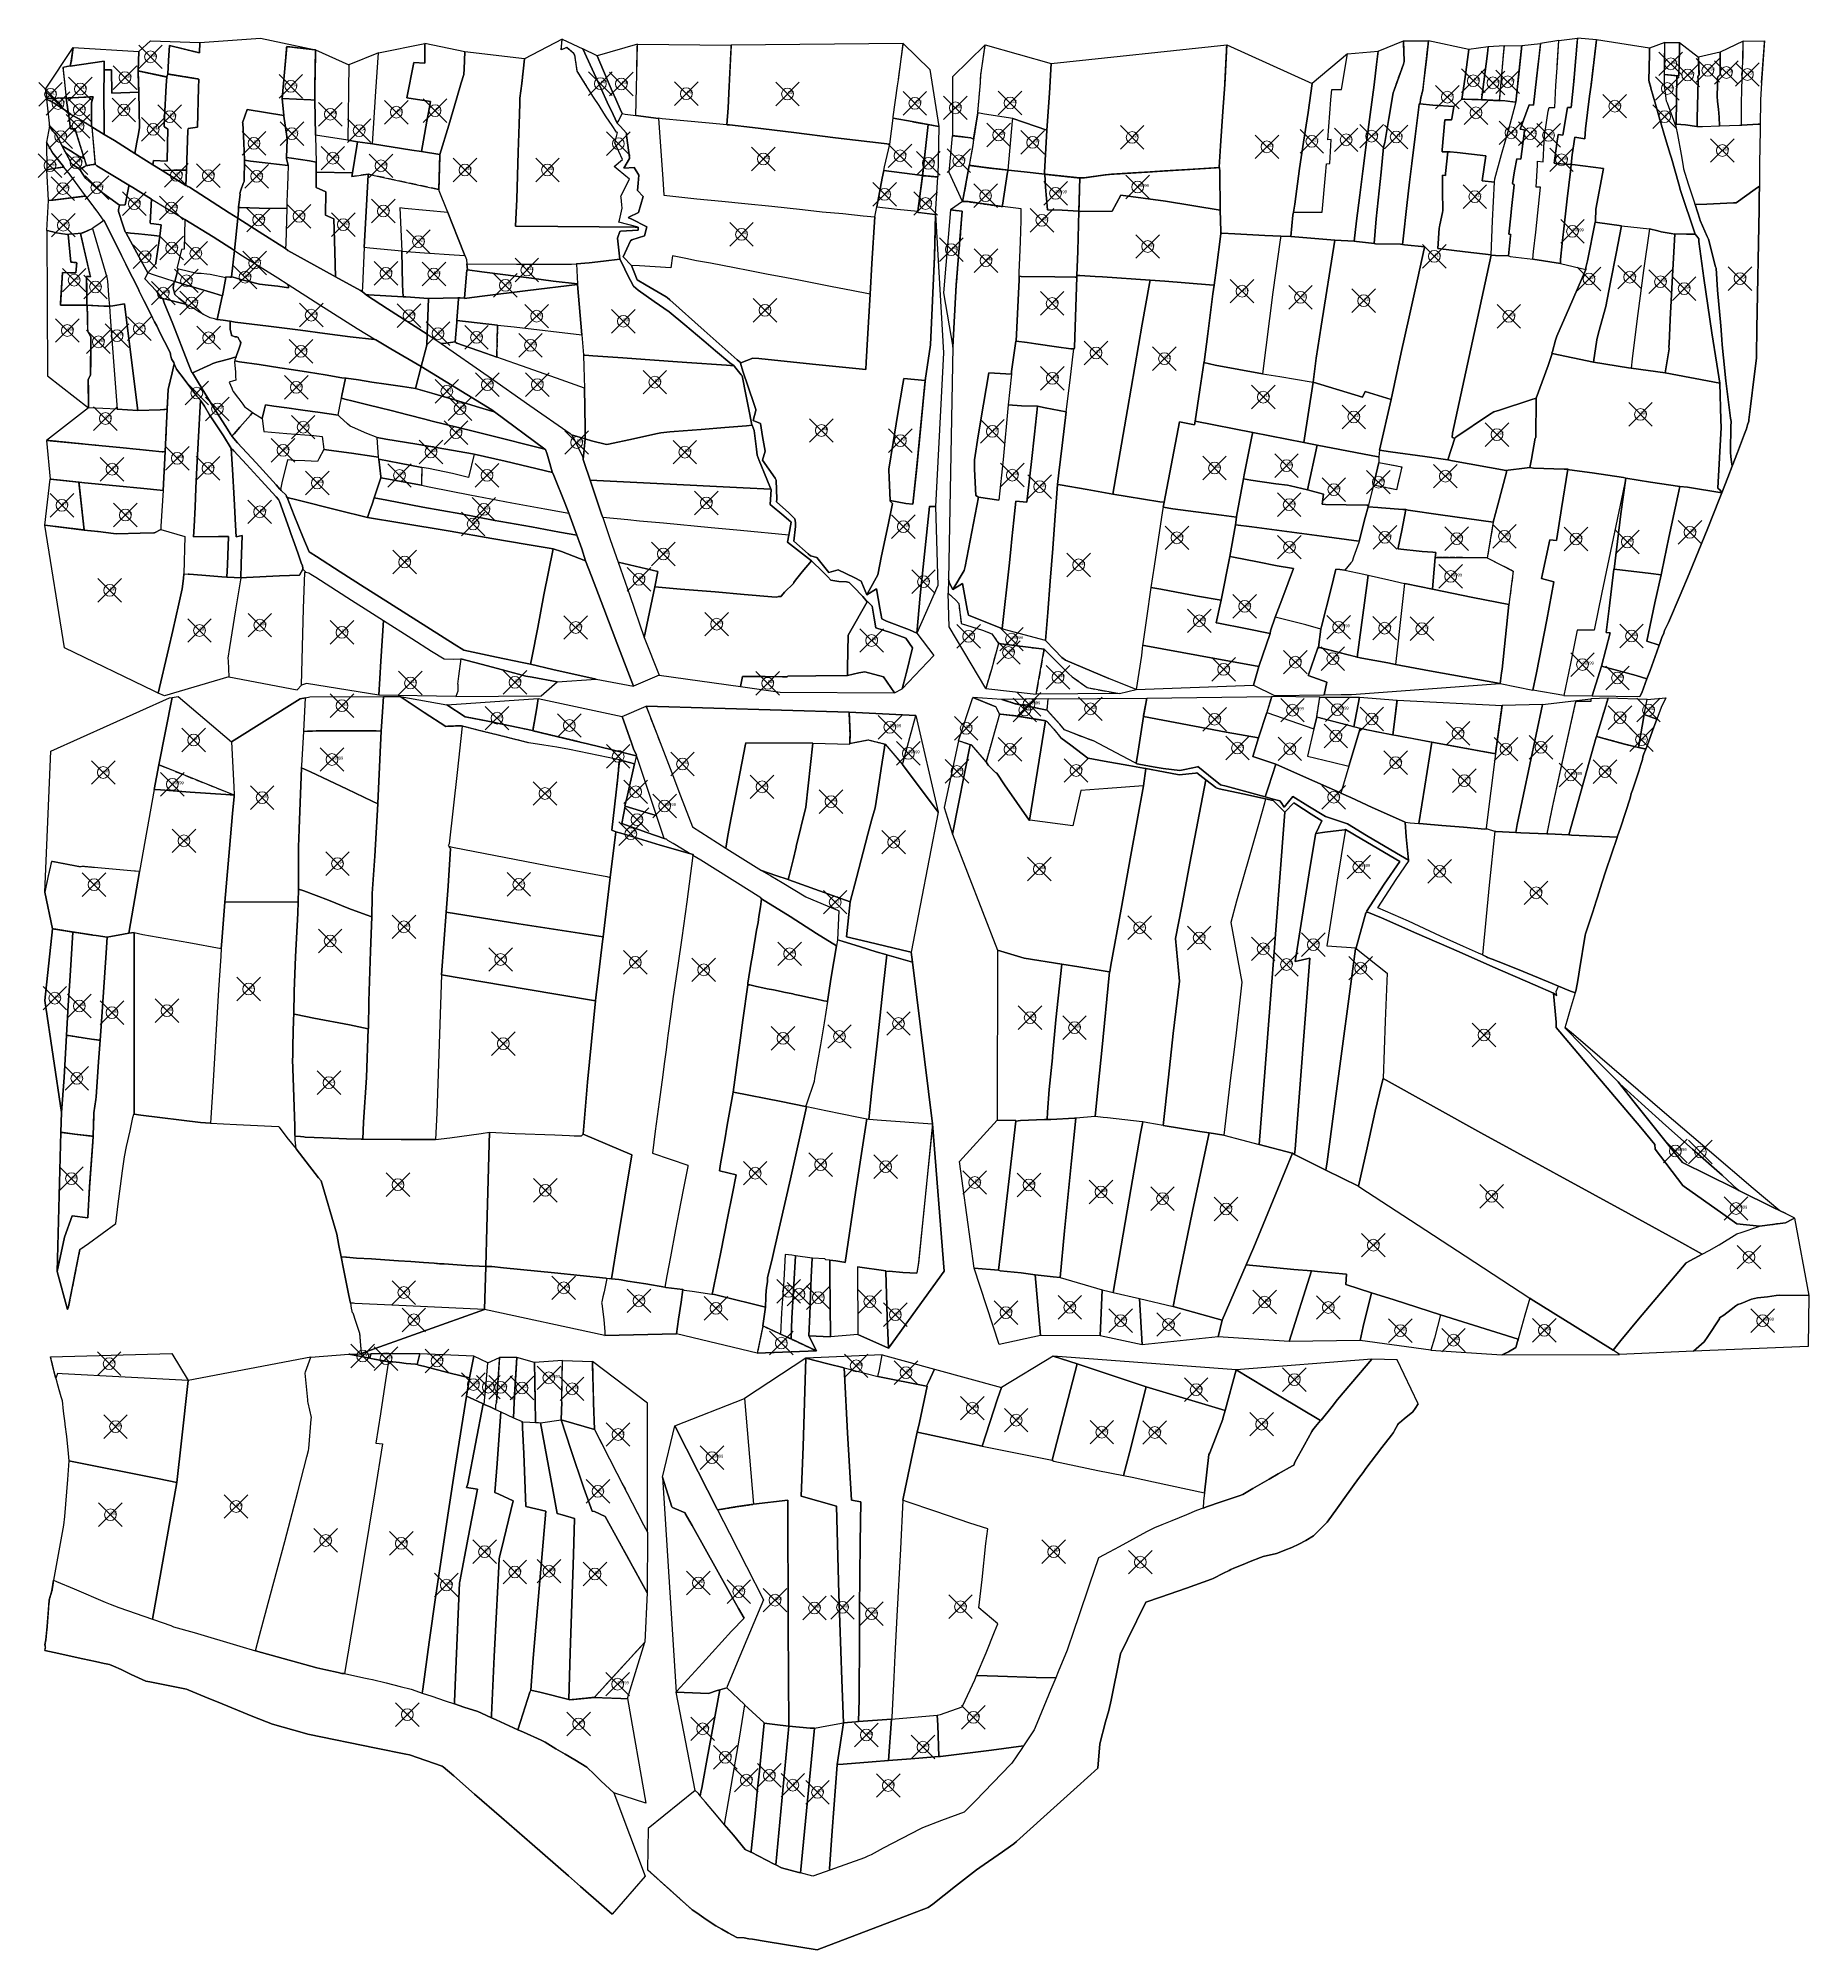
# Model space of a CAD drawing. Header units: millimetres. Extents: x -5 to 3014, y -2191 to 0.
# Drawn here: x -5 to 1497, y -1622 to 0 of the extents above; entities that cross this region are included whole.
import ezdxf

# ---------------------------------------------------------------- set-up
doc = ezdxf.new("R2010")
doc.units = ezdxf.units.MM
doc.header["$PDMODE"] = 35
doc.header["$PDSIZE"] = 10
for name, pattern in [('04b018', [5.49, 4.32, -0.54, 0.09, -0.54]), ('DASHED', [0.75, 0.5, -0.25]), ('DASHED2', [9.525, 6.35, -3.175])]:
    doc.linetypes.add(name, pattern=pattern)
for name, color, linetype, lineweight in [('Poly_Survey_Bndry', 250, 'Continuous', 30), ('Poly_Village_Bndry', 250, 'Continuous', 30), ('Text_Survey_No', 250, 'Continuous', 0)]:
    doc.layers.add(name, color=color, linetype=linetype, lineweight=lineweight)
doc.styles.get("Standard").update_dxf_attribs({"font": 'SakalBharati.ttf'})

msp = doc.modelspace()

# ---------------------------------------------------------------- linework, layer by layer
at = {"layer": 'Poly_Survey_Bndry'}
for points in [[(120.4, -111.9), (121.6, -78.2), (121.8, -76.7), (129.8, -75.5), (130.5, -42.2), (130.8, -34.7), (104.6, -30.4), (105.2, -19), (106, -6.1), (131.5, -12.4), (131.7, -3.6), (183.1, 0), (229.9, -9.8), (205.4, -7), (203.5, -28.9), (201.6, -51.1), (203, -65.7), (171.8, -60.4), (167.8, -71.8), (168.1, -72.1), (168.9, -88.8), (169.6, -103.5), (169.3, -121), (169.2, -121.7), (168.4, -123.3), (166.5, -129), (165.6, -131.7), (166, -132.4), (165.2, -137.2), (164.6, -143.2), (164.6, -143.7), (164.5, -146.1), (163.8, -152.8), (156.5, -148.2), (123, -126.4), (120.6, -125.4), (119.9, -125)], [(1266.8, -107.8), (1267, -104.3), (1271.6, -105), (1272.7, -87.5), (1273.2, -79.5), (1273.8, -77.3), (1276.1, -62), (1276.7, -58.8), (1281.5, -58.8), (1282.5, -40.1), (1283.5, -25), (1285, -1.8), (1300.9, 0), (1297.7, -36.7), (1295.5, -58.8), (1292.3, -58.8), (1288.5, -82.4), (1284.4, -81.7), (1283.3, -89.4), (1281.1, -106.1), (1282.1, -106.3), (1295.4, -107.3), (1294.8, -113.2), (1292.1, -136.3), (1289.8, -156.8), (1287.9, -174.1), (1286.4, -187.9), (1286.3, -191.2), (1263, -187.6), (1263.5, -180.9), (1265.5, -164.7), (1269.5, -126.5), (1265.8, -126.4)], [(1295.4, -107.3), (1296.4, -99.1), (1298.6, -84.1), (1307, -85.4), (1307.6, -76.8), (1311.1, -49.2), (1312.4, -39.7), (1317, -1.4), (1300.9, 0), (1297.7, -36.7), (1295.5, -58.8), (1292.3, -58.8), (1288.5, -82.4), (1284.4, -81.7), (1283.3, -89.4), (1281.1, -106.1), (1282.1, -106.3)], [(0.7, -43.2), (24.2, -7.8), (22.6, -19.6), (21.6, -23.6), (15.5, -24.8), (17.1, -40.1), (18, -48.5), (18.3, -50.8), (4.7, -51.2), (2.3, -51.2)], [(79.9, -11.4), (79.3, -27.7), (79.8, -45.9), (57, -46.6), (56.6, -26.7), (50.4, -26.9), (50.4, -19.5), (21.6, -23.6), (22.6, -19.6), (24.2, -7.8)], [(79.9, -11.4), (89.7, -2.1), (131.7, -3.6), (131.5, -12.4), (106, -6.1), (105.2, -19), (104.6, -30.4), (103.6, -32.9), (79.3, -27.7)], [(229.3, -41.1), (229.2, -52.6), (226, -52.4), (201.6, -51.1), (203.5, -28.9), (205.4, -7), (229.9, -9.8)], [(229.3, -41.1), (229.9, -9.8), (258, -22.7), (257.2, -86.6), (229.9, -82.3), (229.2, -52.6)], [(283.2, -12.3), (258, -22.7), (257.2, -86.6), (265.6, -87.8), (278.1, -89.7), (280.9, -45.3)], [(283.2, -12.3), (322.6, -4.5), (322.5, -21.2), (313.3, -20.6), (307.3, -50.7), (327.3, -53.8), (326.5, -58.4), (324.4, -70.4), (321.4, -86.6), (319.8, -96.2), (311.6, -94.9), (278.1, -89.7), (280.9, -45.3)], [(355.7, -30.7), (356.1, -26.1), (356.7, -11.6), (322.6, -4.5), (322.5, -21.2), (313.3, -20.6), (307.3, -50.7), (327.3, -53.8), (326.5, -58.4), (324.4, -70.4), (321.4, -86.6), (319.8, -96.2), (335.4, -98.7), (342.9, -73.9), (349.8, -50.5), (353.5, -37.9)], [(355.7, -30.7), (353.5, -37.9), (349.8, -50.5), (342.9, -73.9), (335.4, -98.7), (334.6, -128.4), (334.4, -129.3), (341.1, -145.5), (342, -147.8), (350.6, -169.3), (356.6, -184.4), (357.4, -186.4), (358, -187.8), (358.3, -191.4), (400.3, -191.9), (447.1, -191.7), (451.1, -191.6), (451.4, -191.6), (462, -190.5), (474.2, -189.2), (488.1, -187.6), (488.1, -187.5), (486.2, -169.8), (488, -163.9), (489.1, -163.7), (503.7, -162.9), (503.6, -160.4), (501, -160.4), (470.7, -160), (435.5, -159.9), (399.5, -159.6), (400.8, -136.7), (401.9, -96.8), (402.6, -72.9), (403.2, -55.4), (403.3, -50.9), (404.9, -38.4), (407.2, -17.6), (356.7, -11.6), (356.1, -26.1)], [(460.5, -41.5), (452, -28), (450, -14.3), (449, -12.9), (443, -7.9), (438.4, -9.8), (439.2, -0.7), (407.2, -17.6), (404.9, -38.4), (403.3, -50.9), (403.2, -55.4), (402.6, -72.9), (401.9, -96.8), (400.8, -136.7), (399.5, -159.6), (435.5, -159.9), (470.7, -160), (501, -160.4), (503.6, -160.4), (487.4, -156), (487.8, -154.4), (490, -144.1), (489.8, -141.5), (489.2, -135.2), (489.1, -134.1), (496.3, -119.5), (486.6, -111.6), (483.3, -109), (490.4, -102.8), (487.3, -96.1), (484, -88.8), (484.2, -87.8), (486, -80), (485.4, -79.6), (481.5, -74), (476.6, -66.6), (474.5, -63.5), (470.5, -57.1), (465.8, -49.9), (460.9, -42.3)], [(731, -539.6), (736.5, -517.4), (730.9, -509.2), (717.7, -504.4), (705.5, -500.5), (704.1, -492.3), (702.3, -481.9), (698.2, -478.1), (697.9, -478.3), (694.2, -473.9), (686.3, -465.5), (682.7, -461.9), (680.6, -461.5), (673.9, -461), (667.1, -460.1), (664.7, -457.2), (660.5, -452.8), (650.9, -443.5), (630.4, -427.7), (631.5, -421.7), (633.5, -410.7), (627.3, -405.5), (615.6, -395.8), (616.5, -383.1), (616.3, -382.8), (615.9, -381.9), (612.8, -374.2), (606.4, -358.3), (604.6, -354), (604.1, -348.9), (602.2, -333), (600.3, -328.4), (600.2, -328.1), (597.3, -313.6), (595.3, -303.8), (592, -286.6), (591.1, -285.8), (585.3, -278.7), (585.1, -278.1), (581.5, -275.4), (569.4, -265.2), (559.3, -256.7), (543.2, -243.3), (530, -232.2), (517.3, -223.4), (503.8, -213.9), (499.6, -210.5), (494.7, -200.7), (490, -191.2), (488.1, -187.6), (488.1, -187.5), (486.2, -169.8), (488, -163.9), (489.1, -163.7), (503.7, -162.9), (503.6, -160.4), (487.4, -156), (487.8, -154.4), (490, -144.1), (489.8, -141.5), (489.2, -135.2), (489.1, -134.1), (496.3, -119.5), (486.6, -111.6), (483.3, -109), (490.4, -102.8), (487.3, -96.1), (484, -88.8), (484.2, -87.8), (486, -80), (485.4, -79.6), (481.5, -74), (476.6, -66.6), (474.5, -63.5), (470.5, -57.1), (465.8, -49.9), (460.9, -42.3), (460.5, -41.5), (452, -28), (450, -14.3), (449, -12.9), (443, -7.9), (438.4, -9.8), (439.2, -0.7), (456.6, -9), (472.5, -43.5), (477.5, -54.3), (482.4, -64.6), (485.9, -72.1), (488.3, -74.5), (493.7, -80.5), (493.9, -82.5), (494.9, -90.8), (496.3, -101.3), (496.2, -102.2), (491.5, -110.4), (500.2, -109.6), (504.2, -116.1), (503.8, -123.1), (503.1, -129.3), (508, -134.4), (504, -147.8), (495.7, -151.8), (495.4, -152.3), (497.6, -153.4), (510.9, -160.1), (509.1, -167.7), (498.2, -171.2), (497.3, -172), (490.8, -185.5), (498, -192.9), (500.3, -198.5), (502.9, -205.2), (510.6, -209.7), (527.5, -219.6), (528.4, -220), (530.5, -222.1), (559.6, -248), (587.8, -273), (590.7, -275.6), (590.4, -275.7), (592.6, -282.7), (601.7, -310.1), (603.4, -315.2), (603.5, -316.1), (601.4, -324.4), (607.4, -327.1), (609.2, -338.1), (611.4, -350.5), (609.2, -358), (619.8, -373.5), (620.9, -375.2), (621.3, -391.2), (621.1, -393.4), (631.4, -402.7), (636.7, -407.8), (637.3, -411.1), (637.3, -414.5), (635.7, -426.9), (648, -437.6), (649.8, -439.2), (655.4, -440.8), (665.6, -453.4), (673.3, -451.3), (686.9, -457.8), (693, -460.7), (693.4, -462.1), (697.7, -472.4), (706, -467.2), (708.9, -483.8), (710.4, -492.9), (714.3, -494.7), (733.9, -502.2), (740.1, -504.9), (754.7, -524), (727.8, -552.2)], [(477.3, -35), (469, -15), (456.6, -9), (472.5, -43.5), (477.5, -54.3), (482.4, -64.6), (485.9, -72.1), (487.2, -69.7), (490, -64), (488.3, -60.3), (484.6, -51.8), (481.5, -44.8)], [(477.3, -35), (481.5, -44.8), (484.6, -51.8), (488.3, -60.3), (490, -64), (492.7, -64.5), (501.6, -65.7), (502, -53.9), (502.2, -41.9), (502.4, -30.4), (503, -4.9), (469, -15)], [(578.9, -73.6), (564, -72), (542.5, -70), (524.1, -68.3), (521, -67.9), (520.9, -68.1), (501.6, -65.7), (502, -53.9), (502.2, -41.9), (502.4, -30.4), (503, -4.9), (582.7, -6), (580.9, -40.6), (580.1, -59.1)], [(580.9, -40.6), (580.1, -59.1), (578.9, -73.6), (581.3, -73.4), (600.8, -75.7), (635.7, -80), (671.2, -84.5), (717.2, -89.9), (720.2, -67.8), (720.2, -66.7), (723.8, -40.5), (724.5, -35.3), (728.7, -4.5), (582.7, -6)], [(720.2, -67.8), (720.2, -66.7), (723.8, -40.5), (724.5, -35.3), (728.7, -4.5), (751.2, -26.5), (758.7, -74.8), (749.7, -73.2), (736.2, -70.8)], [(798.3, -5.5), (770.3, -32.9), (770.3, -82.7), (785.9, -84.6), (788.4, -85.7), (791.9, -63.4), (794.2, -37.5), (794.4, -31.3)], [(791.9, -63.4), (794.2, -37.5), (794.4, -31.3), (798.3, -5.5), (854.2, -21.5), (852.9, -46.7), (850.4, -78.1), (821.6, -68), (797.6, -64.4)], [(850.4, -78.1), (852.9, -46.7), (854.2, -21.5), (1003.2, -5.7), (1001.5, -39.3), (999.8, -62.1), (997.9, -91.4), (996.8, -109.3), (996.9, -109.7), (974.8, -111.1), (950.3, -112.6), (938.3, -113.4), (923.4, -114.3), (905.4, -115.4), (900.1, -115.9), (881.8, -118.5), (878.5, -118.6), (862.3, -116.9), (848.8, -115.4), (848.6, -113.9)], [(1072.2, -63), (1068.3, -88.1), (1065, -110.7), (1060.9, -140.9), (1059.8, -147.5), (1059.4, -150.2), (1057.7, -168.3), (1049.1, -168), (1035.4, -167.4), (1010.1, -166), (998.9, -165.5), (998.2, -165.5), (998.1, -163.8), (997.7, -146), (997.2, -113.2), (996.9, -109.7), (996.8, -109.3), (997.9, -91.4), (999.8, -62.1), (1001.5, -39.3), (1003.2, -5.7), (1075.8, -38.5)], [(1111.3, -172.2), (1094.9, -171.4), (1057.7, -168.3), (1059.4, -150.2), (1059.8, -147.5), (1084.1, -147.6), (1087.1, -116.3), (1087.9, -106.7), (1090.6, -106.4), (1091.9, -85.9), (1089, -86.3), (1091.6, -52.4), (1092.3, -43.6), (1100.5, -43.5), (1105.6, -13.2), (1131.7, -11.1), (1130.2, -22.2), (1128.2, -39.5), (1125, -64.7), (1121.9, -88.2), (1118.7, -112.8), (1116.1, -133.1), (1113.3, -155)], [(1072.2, -63), (1068.3, -88.1), (1065, -110.7), (1060.9, -140.9), (1059.8, -147.5), (1084.1, -147.6), (1087.1, -116.3), (1087.9, -106.7), (1090.6, -106.4), (1091.9, -85.9), (1089, -86.3), (1091.6, -52.4), (1092.3, -43.6), (1100.5, -43.5), (1105.6, -13.2), (1075.8, -38.5)], [(1145.2, -44.2), (1144.4, -46.3), (1140.7, -68.2), (1137.4, -88.4), (1136.2, -92.4), (1134.1, -113.6), (1130, -153.2), (1128.2, -174.2), (1125.9, -173.9), (1113.3, -172.5), (1111.3, -172.2), (1113.3, -155), (1116.1, -133.1), (1118.7, -112.8), (1121.9, -88.2), (1125, -64.7), (1128.2, -39.5), (1130.2, -22.2), (1131.7, -11.1), (1153.1, -2.1), (1153.8, -19.7), (1153.2, -22.1), (1149.1, -33)], [(1145.2, -44.2), (1149.1, -33), (1153.2, -22.1), (1153.8, -19.7), (1153.1, -2.1), (1174.4, -2.3), (1172.3, -20.4), (1170.3, -38.4), (1169.6, -43.9), (1167.8, -50.8), (1167.1, -55.8), (1166.6, -55.8), (1166.2, -58.5), (1163.2, -83.4), (1160.4, -106.4), (1158.3, -122.2), (1156, -142.1), (1152.8, -170.2), (1152.3, -175.1), (1150.6, -174.9), (1129.5, -174.4), (1128.2, -174.2), (1130, -153.2), (1134.1, -113.6), (1136.2, -92.4), (1137.4, -88.4), (1140.7, -68.2), (1144.4, -46.3)], [(1208.7, -9.7), (1174.4, -2.3), (1172.3, -20.4), (1170.3, -38.4), (1169.6, -43.9), (1167.8, -50.8), (1167.1, -55.8), (1178.1, -56.8), (1195.9, -58), (1202.8, -51.8), (1205.5, -33.1)], [(1225.1, -7.3), (1208.7, -9.7), (1205.5, -33.1), (1202.8, -51.8), (1219.4, -52.2), (1224.6, -12.9)], [(1238.8, -6.5), (1225.1, -7.3), (1224.6, -12.9), (1219.4, -52.2), (1219.7, -52.2), (1234.8, -53), (1238, -14.8)], [(1244.8, -144.6), (1244.2, -150.7), (1242.5, -166.2), (1244.3, -166.7), (1244, -167.6), (1242.2, -184.7), (1231.4, -184.3), (1227.5, -184.2), (1227.6, -183.8), (1228.8, -154.9), (1230.5, -122.3), (1230.8, -119.3), (1236.5, -98.8), (1242.6, -77.1), (1247.2, -60.3), (1248.5, -54.9), (1248.6, -54.4), (1250.1, -38.5), (1253.6, -6.3), (1269.6, -4.5), (1266, -34.4), (1263.4, -56.8), (1259.8, -56.6), (1252.2, -77.3), (1256, -77.8), (1255.6, -80.9), (1252.8, -102.6), (1249.5, -102.4), (1247.5, -112.6), (1245.6, -123.4), (1247.2, -124.5)], [(1250.1, -38.5), (1248.6, -54.4), (1238.7, -53.2), (1234.8, -53), (1238, -14.8), (1238.8, -6.5), (1253.6, -6.3)], [(1244.8, -144.6), (1244.2, -150.7), (1242.5, -166.2), (1244.3, -166.7), (1244, -167.6), (1242.2, -184.7), (1243.7, -185.3), (1263, -187.6), (1263.5, -180.9), (1265.5, -164.7), (1269.5, -126.5), (1265.8, -126.4), (1266.8, -107.8), (1267, -104.3), (1271.6, -105), (1272.7, -87.5), (1273.2, -79.5), (1273.8, -77.3), (1276.1, -62), (1276.7, -58.8), (1281.5, -58.8), (1282.5, -40.1), (1283.5, -25), (1285, -1.8), (1269.6, -4.5), (1266, -34.4), (1263.4, -56.8), (1259.8, -56.6), (1252.2, -77.3), (1256, -77.8), (1255.6, -80.9), (1252.8, -102.6), (1249.5, -102.4), (1247.5, -112.6), (1245.6, -123.4), (1247.2, -124.5)], [(1307, -85.4), (1298.6, -84.1), (1296.4, -99.1), (1295.4, -107.3), (1296.6, -107.3), (1323, -110.7), (1316.4, -145.2), (1316.1, -155), (1315.8, -156.2), (1317.7, -156.5), (1338.3, -159.1), (1361.9, -161.7), (1369, -163.6), (1371.9, -164.4), (1380.3, -165.8), (1383.6, -166.3), (1383.6, -166.1), (1393.4, -166.4), (1400.8, -166.3), (1388.3, -129.2), (1386.8, -124), (1380.7, -101.9), (1379.4, -98.3), (1375.5, -85.3), (1370.8, -69.1), (1367.1, -56), (1363.2, -42.4), (1363, -41.9), (1361.4, -36), (1362, -13.5), (1362.1, -8.3), (1317, -1.4), (1312.4, -39.7), (1311.1, -49.2), (1307.6, -76.8)], [(1375, -3.6), (1362.1, -8.3), (1362, -13.5), (1361.4, -36), (1363, -41.9), (1363.2, -42.4), (1367.1, -56), (1370.8, -69.1), (1375.5, -85.3), (1379.4, -98.3), (1380.7, -101.9), (1386.8, -124), (1388.3, -129.2), (1400.8, -166.3), (1402.1, -168.1), (1403.7, -170.2), (1403.8, -172.6), (1408.2, -203.6), (1414.9, -250.1), (1419, -276.6), (1421.6, -292.7), (1422.6, -323.8), (1422.8, -330.3), (1420.1, -381.8), (1421.9, -383.6), (1423.3, -385.8), (1428.4, -372.7), (1432.1, -363.2), (1431.7, -359.8), (1431.1, -354.9), (1430.7, -351.7), (1430.8, -344.3), (1430.9, -335.8), (1431, -329.5), (1431.2, -325.4), (1430.7, -322.5), (1429.1, -308.9), (1426.8, -290.7), (1424.9, -271.2), (1423.5, -260.1), (1423.3, -255.8), (1422.5, -244.1), (1419.8, -213.7), (1418.5, -195.1), (1418, -193.9), (1411.9, -170.6), (1411, -168.4), (1404.9, -154.7), (1404.6, -153.7), (1400.7, -141.2), (1400.1, -139.1), (1395.1, -123.8), (1391.2, -111.2), (1390.7, -108.7), (1389.2, -98.8), (1386, -81.6), (1384.7, -75), (1383.7, -72.8), (1377.2, -55.2), (1376.5, -53.3), (1375, -42), (1374.6, -40.5), (1374.7, -30.9), (1374.8, -21.3)], [(1374.7, -30.9), (1374.8, -21.3), (1375, -3.6), (1387.5, -3.5), (1387.5, -10.5), (1387, -31.8), (1385.1, -31.9), (1385.1, -31.9)], [(1403.3, -35.6), (1402.7, -57.6), (1402.5, -67.6), (1402.4, -75), (1402.1, -75), (1392.6, -73.6), (1384.6, -72.9), (1385.1, -31.9), (1385.1, -31.9), (1387, -31.8), (1387.5, -10.5), (1387.5, -3.5), (1403.5, -16.1), (1404, -30.7), (1403, -32.4)], [(1403.3, -35.6), (1402.7, -57.6), (1402.5, -67.6), (1402.4, -75), (1406.9, -74.8), (1421.5, -74.3), (1421, -66.9), (1420.9, -63.6), (1420.4, -60.2), (1419.7, -53.6), (1419.3, -49.1), (1419.6, -39.7), (1419.8, -34), (1420.1, -32.7), (1421.9, -30.8), (1421.9, -11.7), (1403.5, -16.1), (1404, -30.7), (1403, -32.4)], [(1419.8, -34), (1419.6, -39.7), (1419.3, -49.1), (1419.7, -53.6), (1420.4, -60.2), (1420.9, -63.6), (1421, -66.9), (1421.5, -74.3), (1438.3, -73.7), (1440, -73.7), (1440, -56.1), (1440.2, -43), (1441.3, -18.7), (1441.6, -2.6), (1421.9, -11.7), (1421.9, -30.8), (1420.1, -32.7)], [(1441.3, -18.7), (1441.6, -2.6), (1459.7, -2.2), (1457, -37.9), (1456.2, -52.2), (1456.2, -58.9), (1455.9, -68.1), (1456, -73), (1454.3, -72.9), (1440.3, -73.7), (1440, -73.7), (1440, -56.1), (1440.2, -43)], [(50.4, -26.9), (50.4, -19.5), (21.6, -23.6), (15.5, -24.8), (17.1, -40.1), (18, -48.5), (18.3, -50.8), (29, -50.4), (41.2, -49.7), (39.7, -54.8), (39.6, -74.9), (40, -75.2), (50.6, -81.6), (50.5, -72.7), (50.3, -48.5)], [(79.8, -45.9), (57, -46.6), (56.6, -26.7), (50.4, -26.9), (50.3, -48.5), (50.5, -72.7), (50.6, -81.6), (59.3, -86.8), (76.5, -97.8), (78.2, -88.2), (79.3, -82.6), (80.5, -76.1)], [(103.6, -32.9), (103.1, -40.1), (101.7, -67.3), (101.3, -74), (101.3, -74.9), (101.6, -75.2), (104.6, -77.1), (104.3, -90), (103.9, -104.3), (92.3, -103.9), (91.9, -107.5), (86.4, -104.1), (76.5, -97.8), (78.2, -88.2), (79.3, -82.6), (80.5, -76.1), (79.8, -45.9), (79.3, -27.7)], [(130.8, -34.7), (130.5, -42.2), (129.8, -75.5), (121.8, -76.7), (121.6, -78.2), (120.4, -111.9), (112.6, -112.1), (99.7, -112.4), (91.9, -107.5), (92.3, -103.9), (103.9, -104.3), (104.3, -90), (104.6, -77.1), (101.6, -75.2), (101.3, -74.9), (101.3, -74), (101.7, -67.3), (103.1, -40.1), (103.6, -32.9), (104.6, -30.4)], [(1385.1, -31.9), (1384.6, -72.9), (1383.7, -72.8), (1377.2, -55.2), (1376.5, -53.3), (1375, -42), (1374.6, -40.5), (1374.7, -30.9)], [(20, -62.8), (18.3, -50.8), (4.7, -51.2), (2.3, -51.2), (0.7, -43.2), (1.6, -51.6), (7.9, -55.2), (15, -59.7)], [(4.1, -74.6), (6.8, -78.8), (10, -82.2), (11.7, -85.5), (14.7, -91.2), (21.9, -95.6), (29.1, -100.2), (33.7, -102.4), (32.3, -98.1), (25.7, -76.7), (22, -76.9), (20.4, -65.4), (20, -62.8), (15, -59.7), (7.9, -55.2), (1.6, -51.6)], [(39.6, -74.9), (39.7, -54.8), (41.2, -49.7), (29, -50.4), (18.3, -50.8), (20, -62.8), (23.3, -65.2), (31, -69.5)], [(42.7, -106.9), (35.5, -108.1), (33.7, -102.4), (32.3, -98.1), (25.7, -76.7), (22, -76.9), (20.4, -65.4), (20, -62.8), (23.3, -65.2), (31, -69.5), (39.6, -74.9), (40, -75.2)], [(206.7, -108), (196.8, -107), (187.2, -105.8), (174.8, -104.3), (169.6, -103.5), (168.9, -88.8), (168.1, -72.1), (167.8, -71.8), (171.8, -60.4), (203, -65.7), (203, -66.2), (205.5, -83.5), (205.7, -85.9), (205.1, -101.1), (205.1, -102)], [(205.1, -101.1), (205.7, -85.9), (205.5, -83.5), (203, -66.2), (203, -65.7), (201.6, -51.1), (226, -52.4), (229.2, -52.6), (229.9, -82.3), (229.9, -83.1), (230.3, -105.2), (224.7, -104.1), (209.6, -101.7)], [(520.9, -68.1), (524.6, -119.4), (525.5, -133.3), (553.4, -136.2), (574.8, -138.2), (594.1, -140.2), (617.1, -142.6), (643.2, -145.3), (659.9, -147.3), (677.3, -148.8), (694.7, -150.7), (704.5, -151.7), (702.1, -191.1), (700.5, -217.1), (684.6, -214), (668.4, -211), (654.2, -208.3), (638.7, -205.2), (625.1, -202.5), (614, -200.4), (596.9, -197.1), (585.3, -194.8), (565, -190.9), (553.2, -188.8), (544, -186.9), (532.7, -184.7), (531.5, -194.8), (504.9, -193.1), (498, -192.9), (490.8, -185.5), (497.3, -172), (498.2, -171.2), (509.1, -167.7), (510.9, -160.1), (497.6, -153.4), (495.4, -152.3), (495.7, -151.8), (504, -147.8), (508, -134.4), (503.1, -129.3), (503.8, -123.1), (504.2, -116.1), (500.2, -109.6), (491.5, -110.4), (496.2, -102.2), (496.3, -101.3), (494.9, -90.8), (493.9, -82.5), (493.7, -80.5), (488.3, -74.5), (485.9, -72.1), (487.2, -69.7), (490, -64), (492.7, -64.5), (501.6, -65.7)], [(791.9, -63.4), (788.4, -85.7), (787.6, -91), (784.6, -107.9), (801.7, -110.2), (817.6, -112), (821.3, -70), (821.6, -68), (797.6, -64.4)], [(1227.6, -183.8), (1205.5, -181.3), (1182.3, -178.6), (1183.6, -161.3), (1183.7, -160), (1184.1, -158.3), (1186.2, -147.9), (1186.7, -146.2), (1186.6, -144.1), (1186.3, -131.8), (1186.3, -116.2), (1188.8, -116.6), (1188.7, -114.7), (1190.8, -96.3), (1186, -96.3), (1186.1, -94.8), (1188.2, -69.4), (1193.8, -69.3), (1194.1, -68.3), (1195.9, -58), (1178.1, -56.8), (1167.1, -55.8), (1166.6, -55.8), (1166.2, -58.5), (1163.2, -83.4), (1160.4, -106.4), (1158.3, -122.2), (1156, -142.1), (1152.8, -170.2), (1152.3, -175.1), (1154.1, -175.3), (1171.3, -177), (1170.8, -178.8), (1165.4, -203.3), (1157.9, -236.6), (1151.2, -266.6), (1142.6, -306.6), (1132.9, -349.6), (1142.3, -351), (1171.3, -355.1), (1190.7, -357.9), (1196.7, -339.5), (1194.4, -338.9), (1194.9, -335.1), (1216.1, -237.5), (1227.5, -184.2)], [(1234.8, -53), (1219.7, -52.2), (1219.4, -52.2), (1202.8, -51.8), (1195.9, -58), (1194.1, -68.3), (1193.8, -69.3), (1188.2, -69.4), (1186.1, -94.8), (1186, -96.3), (1190.8, -96.3), (1192.9, -96.5), (1198.7, -97.1), (1223.2, -99.7), (1219.9, -121.1), (1230.5, -122.3), (1230.8, -119.3), (1236.5, -98.8), (1242.6, -77.1), (1247.2, -60.3), (1248.5, -54.9), (1248.6, -54.4), (1238.7, -53.2)], [(39.8, -123.3), (34.5, -118.8), (32.4, -115.5), (29.9, -111.3), (26, -108.7), (23.6, -107.1), (22.5, -106), (20.2, -101.5), (15.2, -92.2), (14.7, -91.2), (11.7, -85.5), (10, -82.2), (6.8, -78.8), (4.1, -74.6), (1.6, -88.1), (6.8, -97.6), (15.9, -109), (16.1, -109.3), (21.2, -115.8), (33.6, -132.7), (34.6, -134), (44.2, -146.8), (49.6, -154.4), (50.2, -154.7), (50.5, -154.8), (65.2, -184.4), (68.8, -191.8), (71.7, -197.6), (74.6, -203.2), (79.2, -212.4), (80.3, -214.6), (84.2, -222.5), (88.4, -230.9), (91.6, -237.3), (93.3, -240.6), (95.1, -244.2), (98, -250.2), (101.6, -257.4), (105.3, -264.5), (106.5, -266.9), (106.7, -268), (106.8, -268.7), (107.7, -272), (108.6, -273.6), (109.6, -275.2), (110, -276.4), (110.5, -277.7), (111.5, -280), (112, -281), (118.3, -289.3), (129.2, -303.8), (132.1, -307.2), (132.6, -307.8), (135.5, -312.2), (140, -319.6), (151.7, -337.6), (158.3, -348.1), (160.5, -350.1), (171.2, -361.9), (183.8, -375.4), (196.4, -389.1), (198.5, -391.5), (199.3, -393.1), (207.4, -416.2), (208.9, -420.3), (211.9, -428.8), (215, -437.5), (217.6, -445.2), (218.8, -447.7), (219.2, -449.9), (219.2, -450.5), (221.5, -453.2), (224.2, -453.8), (225.9, -454.8), (230.2, -457.5), (260.5, -477), (275.2, -486.2), (287.6, -494.1), (311.6, -509.4), (328.4, -520.1), (339.1, -526.7), (347.3, -526.9), (353.3, -526.7), (375.8, -532.7), (391.6, -536.9), (408.2, -541.5), (413.6, -542.4), (434.8, -546.2), (468, -543.9), (431.3, -535.7), (412.4, -531.4), (405.3, -529.8), (383.3, -525.3), (359.6, -520.3), (355.6, -519.4), (347.4, -514.2), (284.2, -474), (271.2, -465.9), (250.8, -452.9), (230.8, -440), (225.3, -436.6), (224.4, -435.9), (219.2, -423.3), (211.8, -405.2), (205.7, -389.9), (205.3, -389), (204.8, -387.8), (200.8, -383.9), (200, -383.1), (199.6, -382.7), (196.4, -379.1), (179.4, -360.4), (163.7, -343.3), (159, -338), (158.9, -337.9), (158, -336.2), (153.2, -328.8), (143.6, -313.6), (130.5, -292.5), (125.5, -284.1), (125.4, -284), (124.9, -283.6), (121.5, -275.3), (108.7, -242.5), (101.5, -224.5), (100.2, -221), (99.8, -220.8), (99.2, -220.2), (94.8, -214.8), (85.1, -204.1), (87.4, -199.2), (81.9, -189), (69.2, -165.4), (68.8, -164.9), (68.4, -164.4), (66.7, -159.3), (62.6, -147), (62.6, -145.4), (63.2, -143.1), (63.4, -141.6), (49.2, -131.1)], [(42.7, -106.9), (44.3, -108.3), (71.3, -124.7), (74.7, -126.7), (90.6, -136.5), (102.8, -144), (118.7, -153.7), (119, -153.9), (142.9, -168.5), (161.1, -180.2), (163.8, -152.8), (156.5, -148.2), (123, -126.4), (120.6, -125.4), (119.9, -125), (99.7, -112.4), (91.9, -107.5), (86.4, -104.1), (76.5, -97.8), (59.3, -86.8), (50.6, -81.6), (40, -75.2)], [(578.9, -73.6), (564, -72), (542.5, -70), (524.1, -68.3), (521, -67.9), (520.9, -68.1), (524.6, -119.4), (525.5, -133.3), (553.4, -136.2), (574.8, -138.2), (594.1, -140.2), (617.1, -142.6), (643.2, -145.3), (659.9, -147.3), (677.3, -148.8), (694.7, -150.7), (704.5, -151.7), (706.2, -143.2), (707.1, -138.7), (710.8, -118.8), (712.2, -112.2), (712.8, -109.1), (717.2, -89.9), (671.2, -84.5), (635.7, -80), (600.8, -75.7), (581.3, -73.4)], [(745.1, -116.6), (712.2, -112.2), (712.8, -109.1), (717.2, -89.9), (720.2, -67.8), (736.2, -70.8), (749.7, -73.2)], [(758.7, -74.8), (757.9, -117.7), (745.1, -116.6), (749.7, -73.2)], [(850.4, -78.1), (848.6, -113.9), (848.8, -115.4), (831.3, -113.3), (817.6, -112), (821.3, -70), (821.6, -68)], [(1384.6, -72.9), (1392.6, -73.6), (1402.1, -75), (1402.4, -75), (1406.9, -74.8), (1421.5, -74.3), (1438.3, -73.7), (1440, -73.7), (1440.3, -73.7), (1454.3, -72.9), (1456, -73), (1456, -73.2), (1455.9, -74.5), (1455.9, -78), (1456, -79.8), (1455.5, -90.2), (1455.5, -97.6), (1455.4, -100.8), (1455.4, -104.4), (1455.3, -111), (1455.3, -121.4), (1455.2, -125.7), (1451.7, -128.2), (1435.4, -139.6), (1433.3, -139.6), (1410.5, -140.7), (1400.7, -141.2), (1400.1, -139.1), (1395.1, -123.8), (1391.2, -111.2), (1390.7, -108.7), (1389.2, -98.8), (1386, -81.6), (1384.7, -75), (1383.7, -72.8)], [(16.1, -109.3), (15.9, -109), (6.8, -97.6), (1.6, -88.1), (1.7, -111.8), (7.6, -110.7)], [(35.5, -108.1), (33.7, -102.4), (29.1, -100.2), (21.9, -95.6), (14.7, -91.2), (15.2, -92.2), (20.2, -101.5), (22.5, -106), (23.6, -107.1), (26, -108.7), (29.9, -111.3), (33.5, -109.1)], [(229.9, -82.3), (229.9, -83.1), (230.3, -105.2), (230.3, -113.7), (261.2, -114.3), (265, -91.5), (265.6, -87.8), (257.2, -86.6)], [(274.8, -115.3), (279.6, -116.5), (334.6, -128.4), (335.4, -98.7), (319.8, -96.2), (311.6, -94.9), (278.1, -89.7), (265.6, -87.8), (265, -91.5), (261.2, -114.3), (260.7, -117.4), (274.5, -115.3)], [(770.3, -82.7), (785.9, -84.6), (788.4, -85.7), (787.6, -91), (784.6, -107.9), (780.7, -129.8), (778.8, -138.7), (767.7, -113.9)], [(1190.8, -96.3), (1188.7, -114.7), (1188.8, -116.6), (1186.3, -116.2), (1186.3, -131.8), (1186.6, -144.1), (1186.7, -146.2), (1186.2, -147.9), (1184.1, -158.3), (1183.7, -160), (1183.6, -161.3), (1182.3, -178.6), (1205.5, -181.3), (1227.6, -183.8), (1228.8, -154.9), (1230.5, -122.3), (1219.9, -121.1), (1223.2, -99.7), (1198.7, -97.1), (1192.9, -96.5)], [(3.2, -137.8), (1.7, -111.8), (7.6, -110.7), (16.1, -109.3), (21.2, -115.8), (33.6, -132.7), (34.6, -134), (7.3, -137.4)], [(39.8, -123.3), (49.2, -131.1), (63.4, -141.6), (68.4, -141.3), (71.3, -125.6), (71.3, -124.7), (44.3, -108.3), (42.7, -106.9), (35.5, -108.1), (33.5, -109.1), (29.9, -111.3), (32.4, -115.5), (34.5, -118.8)], [(120.4, -111.9), (112.6, -112.1), (99.7, -112.4), (119.9, -125)], [(205.4, -144.5), (182.1, -144.1), (166, -143.7), (164.6, -143.7), (164.6, -143.2), (165.2, -137.2), (166, -132.4), (165.6, -131.7), (166.5, -129), (168.4, -123.3), (169.2, -121.7), (169.3, -121), (169.6, -103.5), (174.8, -104.3), (187.2, -105.8), (196.8, -107), (206.7, -108), (206.3, -117.2), (206, -125.2), (205.5, -138.9)], [(205.1, -101.1), (205.1, -102), (206.7, -108), (206.3, -117.2), (206, -125.2), (205.5, -138.9), (205.4, -144.5), (204.6, -174.2), (204.4, -178.5), (206.4, -180.3), (244.8, -201.4), (246.8, -202.5), (246.1, -181.2), (245.3, -153.2), (238.4, -150.3), (238.6, -130.4), (230.3, -126.7), (230.3, -113.7), (230.3, -105.2), (224.7, -104.1), (209.6, -101.7)], [(741, -146.8), (745.1, -116.6), (712.2, -112.2), (710.8, -118.8), (707.1, -138.7), (706.2, -143.2), (723.4, -145)], [(778.8, -138.7), (780.7, -129.8), (784.6, -107.9), (801.7, -110.2), (817.6, -112), (817.2, -113.6), (812.9, -141.7), (812.7, -142.8), (811, -142.6), (783.6, -138.7)], [(813, -142.7), (812.7, -142.8), (812.9, -141.7), (817.2, -113.6), (817.6, -112), (831.3, -113.3), (848.8, -115.4), (849.5, -126.3), (851, -145.6), (863.4, -146), (877.7, -146.8), (876.7, -180.7), (876, -201.3), (876, -202.9), (874.5, -202.9), (857.3, -202.6), (828.8, -202.2), (827, -201.9), (827.1, -198.9), (827.6, -186), (828.1, -172.9), (828.6, -154.8), (828.8, -144.8), (815.2, -143)], [(878.5, -118.6), (881.8, -118.5), (900.1, -115.9), (905.4, -115.4), (923.4, -114.3), (938.3, -113.4), (950.3, -112.6), (974.8, -111.1), (996.9, -109.7), (997.2, -113.2), (997.7, -146), (951.2, -138.3), (913.4, -133.1), (905.9, -146.7), (879.4, -147), (877.7, -146.8)], [(1295.4, -107.3), (1294.8, -113.2), (1292.1, -136.3), (1289.8, -156.8), (1287.9, -174.1), (1286.4, -187.9), (1286.3, -191.2), (1307.9, -196.3), (1308, -194.6), (1309.3, -188.8), (1315.8, -156.2), (1316.1, -155), (1316.4, -145.2), (1323, -110.7), (1296.6, -107.3)], [(97.6, -168.1), (98.9, -158.5), (92.6, -157.6), (89.7, -157.3), (89.6, -156.8), (90.6, -136.5), (74.7, -126.7), (71.3, -124.7), (71.3, -125.6), (68.4, -141.3), (63.4, -141.6), (63.2, -143.1), (62.6, -145.4), (62.6, -147), (66.7, -159.3), (68.4, -164.4), (68.8, -164.9), (72.8, -165.5), (79.5, -166.1), (90.3, -167.2)], [(230.3, -113.7), (261.2, -114.3), (260.7, -117.4), (274.5, -115.3), (274.8, -115.3), (274.6, -115.9), (273.4, -136.7), (271.1, -177.6), (269.8, -210.6), (269.4, -215.1), (268.1, -214.1), (246.8, -202.5), (246.1, -181.2), (245.3, -153.2), (238.4, -150.3), (238.6, -130.4), (230.3, -126.7)], [(342, -147.8), (305.4, -144.5), (301.5, -143.9), (303, -180.8), (276, -178.3), (271.1, -177.6), (273.4, -136.7), (274.6, -115.9), (274.8, -115.3), (279.6, -116.5), (334.6, -128.4), (334.4, -129.3), (341.1, -145.5)], [(757.9, -117.7), (745.1, -116.6), (741, -146.8), (740.8, -147.7), (756.1, -149.5)], [(878.5, -118.6), (877.7, -146.8), (863.4, -146), (851, -145.6), (849.5, -126.3), (848.8, -115.4), (862.3, -116.9)], [(1400.7, -141.2), (1404.6, -153.7), (1404.9, -154.7), (1411, -168.4), (1411.9, -170.6), (1418, -193.9), (1418.5, -195.1), (1419.8, -213.7), (1422.5, -244.1), (1423.3, -255.8), (1423.5, -260.1), (1424.9, -271.2), (1426.8, -290.7), (1429.1, -308.9), (1430.7, -322.5), (1431.2, -325.4), (1431, -329.5), (1430.9, -335.8), (1430.8, -344.3), (1430.7, -351.7), (1431.1, -354.9), (1431.7, -359.8), (1432.1, -363.2), (1436.7, -351.5), (1442.7, -335.8), (1444.2, -331.5), (1445.2, -328.2), (1446.2, -325), (1446.4, -323.9), (1447.7, -312.5), (1450.8, -287.1), (1452.7, -271.5), (1452.7, -269.1), (1453.1, -246.3), (1454.9, -145), (1455, -134.8), (1455.2, -125.7), (1451.7, -128.2), (1435.4, -139.6), (1433.3, -139.6), (1410.5, -140.7)], [(1.9, -163.2), (3.2, -137.8), (7.3, -137.4), (34.6, -134), (44.2, -146.8), (49.6, -154.4), (50.2, -154.7), (45.9, -157.7), (41.2, -160.9), (40.7, -161.4), (33.2, -164.8), (30.4, -165.7), (21.8, -166.4), (19.9, -166.5), (17.9, -166.5), (10.4, -165.4)], [(87.4, -199.2), (94.2, -191.4), (94.4, -190.6), (97.6, -168.1), (98.9, -158.5), (92.6, -157.6), (89.7, -157.3), (89.6, -156.8), (90.6, -136.5), (102.8, -144), (118.7, -153.7), (119, -153.9), (118.3, -178.9), (116.2, -179.3), (112.5, -194.5), (112.2, -195.1), (113.4, -195.6), (110.4, -206.5), (109.9, -206.4), (102.9, -204.1), (93.1, -201)], [(164.6, -143.7), (166, -143.7), (182.1, -144.1), (205.4, -144.5), (204.6, -174.2), (204.4, -178.5), (182, -164.2), (163.8, -152.8), (164.5, -146.1)], [(356.6, -184.4), (350.6, -169.3), (342, -147.8), (305.4, -144.5), (301.5, -143.9), (303, -180.8), (322.4, -182.1), (347.4, -183.8)], [(741, -146.8), (740.8, -147.7), (756.1, -149.5), (755.2, -184.9), (751.7, -260.1), (747.3, -290.4), (729, -288.7), (728.2, -293.6), (724.1, -318.6), (720.1, -343.1), (716.3, -365.7), (716.3, -366.5), (716.6, -372.8), (717.4, -392.4), (717.4, -392.9), (719.4, -395), (715.7, -413), (710.3, -439.3), (707.1, -455.3), (699.6, -468.6), (697.7, -472.4), (693.4, -462.1), (693, -460.7), (686.9, -457.8), (673.3, -451.3), (665.6, -453.4), (655.4, -440.8), (649.8, -439.2), (648, -437.6), (635.7, -426.9), (637.3, -414.5), (637.3, -411.1), (636.7, -407.8), (631.4, -402.7), (621.1, -393.4), (621.3, -391.2), (620.9, -375.2), (619.8, -373.5), (609.2, -358), (611.4, -350.5), (609.2, -338.1), (607.4, -327.1), (601.4, -324.4), (603.5, -316.1), (603.4, -315.2), (601.7, -310.1), (592.6, -282.7), (590.4, -275.7), (590.7, -275.6), (600.9, -271.5), (606, -271.9), (651.7, -276.5), (696.8, -281.2), (697.2, -275), (698.4, -255.4), (700.5, -217.1), (702.1, -191.1), (704.5, -151.7), (706.2, -143.2), (723.4, -145)], [(768.8, -145.6), (762.8, -216.1), (770.6, -262.1), (773.6, -209.3), (778.7, -146.9)], [(813, -142.7), (812.7, -142.8), (811, -142.6), (783.6, -138.7), (778.8, -138.7), (768.8, -145.6), (778.7, -146.9), (773.6, -209.3), (770.6, -262.1), (767.1, -459.5), (768, -462.4), (770.7, -467.9), (780.2, -451.9), (781.3, -448.4), (792.5, -389.6), (790.2, -388.1), (789, -365.7), (789.1, -357.9), (792.3, -337.4), (796.8, -310.6), (801.3, -284.1), (820.4, -285.1), (820.6, -282.8), (823.9, -259), (824.2, -257), (824.5, -257), (826.2, -222.2), (826.9, -205), (827, -201.9), (827.1, -198.9), (827.6, -186), (828.1, -172.9), (828.6, -154.8), (828.8, -144.8), (815.2, -143)], [(938.1, -205.4), (897.8, -202.6), (891.4, -202.1), (878.5, -201.3), (876, -201.3), (876.7, -180.7), (877.7, -146.8), (879.4, -147), (905.9, -146.7), (913.4, -133.1), (951.2, -138.3), (997.7, -146), (998.1, -163.8), (998.2, -165.5), (998.2, -165.9), (994.5, -194.8), (992.5, -209.7), (988.5, -209.3), (950.6, -206.3)], [(36.1, -226.5), (35.7, -226.5), (35.6, -202.1), (38.8, -202.5), (30.4, -165.7), (33.2, -164.8), (40.7, -161.4), (52.8, -202.7), (53.3, -206.3), (54.5, -221.8), (54.9, -227.3), (50.6, -227.3)], [(79, -316), (97.9, -315.4), (101, -315.1), (101.9, -315), (103.9, -314.8), (104.8, -298), (108.1, -283.9), (110, -276.4), (109.6, -275.2), (108.6, -273.6), (107.7, -272), (106.8, -268.7), (106.7, -268), (106.5, -266.9), (105.3, -264.5), (101.6, -257.4), (98, -250.2), (95.1, -244.2), (93.3, -240.6), (91.6, -237.3), (88.4, -230.9), (84.2, -222.5), (80.3, -214.6), (79.2, -212.4), (74.6, -203.2), (71.7, -197.6), (68.8, -191.8), (65.2, -184.4), (50.5, -154.8), (50.2, -154.7), (45.9, -157.7), (41.2, -160.9), (40.7, -161.4), (52.8, -202.7), (53.3, -206.3), (54.5, -221.8), (54.9, -227.3), (54.9, -227.5), (57.7, -227), (67.8, -225.3), (73.2, -268.8)], [(158.4, -202.6), (161.1, -180.2), (142.9, -168.5), (119, -153.9), (118.3, -178.9), (116.2, -179.3), (112.5, -194.5), (112.2, -195.1), (113.4, -195.6), (113.8, -195.8), (129, -199.3), (132.9, -199.5), (137.5, -199.9), (140.3, -200.2), (153.7, -203), (153.8, -202.6), (157.2, -202.9), (158.4, -202.9)], [(204.4, -178.5), (182, -164.2), (163.8, -152.8), (161.1, -180.2), (165.6, -183.2), (197.8, -203.3), (206.5, -208.9), (233.5, -226.3), (265.1, -246.3), (281, -255.9), (293.7, -263.6), (319.6, -278.7), (324.3, -260.6), (324.6, -251.1), (290.8, -229.6), (273.2, -218), (272.9, -217.8), (269.4, -215.1), (268.1, -214.1), (246.8, -202.5), (244.8, -201.4), (206.4, -180.3)], [(736.8, -395.4), (740.3, -363.2), (747.3, -290.4), (751.7, -260.1), (755.2, -184.9), (756.1, -149.5), (762.8, -266.9), (756, -397.5), (750.8, -397.4), (742.9, -472.9), (740.1, -504.9), (733.9, -502.2), (714.3, -494.7), (710.4, -492.9), (708.9, -483.8), (706, -467.2), (697.7, -472.4), (699.6, -468.6), (707.1, -455.3), (710.3, -439.3), (715.7, -413), (719.4, -395), (717.4, -392.9), (717.4, -392.4), (730.8, -394.8)], [(1279.5, -267.6), (1279.2, -267.3), (1279.7, -265.8), (1282.1, -256.2), (1282.8, -254.7), (1283.4, -253), (1294, -228.3), (1307.9, -196.3), (1308, -194.6), (1309.3, -188.8), (1315.8, -156.2), (1317.7, -156.5), (1338.3, -159.1), (1333.6, -182.7), (1328.8, -207), (1324.8, -227.6), (1318.8, -250), (1317.4, -255.9), (1314.4, -274.9)], [(1361.9, -161.7), (1357, -197), (1352.2, -233.6), (1349.5, -253.6), (1347.2, -272.1), (1346.4, -280), (1344.2, -279.8), (1314.4, -274.9), (1317.4, -255.9), (1318.8, -250), (1324.8, -227.6), (1328.8, -207), (1333.6, -182.7), (1338.3, -159.1)], [(1383.6, -166.3), (1380.3, -165.8), (1371.9, -164.4), (1369, -163.6), (1361.9, -161.7), (1357, -197), (1352.2, -233.6), (1349.5, -253.6), (1347.2, -272.1), (1346.4, -280), (1346.5, -280), (1375.4, -284), (1378.6, -263.6), (1378.4, -262), (1378.6, -259.3), (1379.5, -238.8), (1380.6, -217.6), (1381.7, -196.5)], [(19.9, -166.5), (17.9, -166.5), (10.4, -165.4), (1.9, -163.2), (2.4, -286.4), (37.2, -313.7), (37, -289.9), (39, -285.6), (39.1, -253.4), (36.5, -248.9), (36.1, -226.5), (35.7, -226.5), (13.3, -226.5), (15.1, -198.8), (26.5, -199.1), (27.2, -190.5), (22.2, -190.1)], [(35.7, -226.5), (35.6, -202.1), (38.8, -202.5), (30.4, -165.7), (21.8, -166.4), (19.9, -166.5), (22.2, -190.1), (27.2, -190.5), (26.5, -199.1), (15.1, -198.8), (13.3, -226.5)], [(97.6, -168.1), (90.3, -167.2), (79.5, -166.1), (72.8, -165.5), (68.8, -164.9), (69.2, -165.4), (81.9, -189), (87.4, -199.2), (94.2, -191.4), (94.4, -190.6)], [(304.1, -219.4), (303.8, -209.3), (303, -180.8), (276, -178.3), (271.1, -177.6), (269.8, -210.6), (269.4, -215.1), (272.9, -217.8), (274.7, -217.9)], [(1033.4, -284.7), (993.5, -277.6), (983.8, -275.3), (984, -274.8), (987, -250.9), (991.5, -216.9), (992.5, -209.7), (994.5, -194.8), (998.2, -165.9), (998.2, -165.5), (998.9, -165.5), (1010.1, -166), (1035.4, -167.4), (1049.1, -168), (1048.4, -171.2), (1042.4, -215.6)], [(1094.9, -171.4), (1057.7, -168.3), (1049.1, -168), (1048.4, -171.2), (1042.4, -215.6), (1033.4, -284.7), (1048.3, -287.2), (1074.8, -291.6), (1076.4, -291.9), (1079.2, -271.6), (1083.4, -244.5)], [(1120.6, -299.8), (1118.4, -304.7), (1076.4, -291.9), (1079.2, -271.6), (1083.4, -244.5), (1094.9, -171.4), (1111.3, -172.2), (1113.3, -172.5), (1125.9, -173.9), (1128.2, -174.2), (1129.5, -174.4), (1150.6, -174.9), (1152.3, -175.1), (1154.1, -175.3), (1171.3, -177), (1170.8, -178.8), (1165.4, -203.3), (1157.9, -236.6), (1151.2, -266.6), (1142.6, -306.6)], [(1375.4, -284), (1421.6, -292.7), (1419, -276.6), (1414.9, -250.1), (1408.2, -203.6), (1403.8, -172.6), (1403.7, -170.2), (1402.1, -168.1), (1400.8, -166.3), (1393.4, -166.4), (1383.6, -166.1), (1383.6, -166.3), (1381.7, -196.5), (1380.6, -217.6), (1379.5, -238.8), (1378.6, -259.3), (1378.4, -262), (1378.6, -263.6)], [(158.4, -202.6), (161.1, -180.2), (165.6, -183.2), (197.8, -203.3), (206.5, -208.9), (206.8, -211.8), (197.8, -210.5), (189.8, -209.6), (182.4, -208.7), (180, -208.3), (174.6, -206.8), (172.1, -206.2), (166.5, -204.7), (161.8, -203.5), (160, -202.9)], [(303, -180.8), (322.4, -182.1), (347.4, -183.8), (356.6, -184.4), (357.4, -186.4), (358, -187.8), (358.3, -191.4), (358.7, -196.5), (358.3, -196.5), (356.3, -220.7), (352.5, -220.4), (352.1, -220.4), (350.7, -220.2), (325.8, -220.9), (306.4, -219.5), (304.1, -219.4), (303.8, -209.3)], [(451.4, -191.6), (452.1, -208.4), (431.5, -206.1), (413.2, -203.7), (404.2, -202.5), (391, -200.9), (371.1, -198.3), (358.7, -196.5), (358.3, -191.4), (400.3, -191.9), (447.1, -191.7), (451.1, -191.6)], [(452.1, -209.1), (456, -251.6), (457.2, -268.8), (457.2, -269), (458.3, -269), (465.1, -269.5), (469.5, -269.8), (490.7, -271.3), (509.5, -272.6), (545.1, -275.2), (578.6, -277.5), (585.1, -278.1), (581.5, -275.4), (569.4, -265.2), (559.3, -256.7), (543.2, -243.3), (530, -232.2), (517.3, -223.4), (503.8, -213.9), (499.6, -210.5), (494.7, -200.7), (490, -191.2), (488.1, -187.6), (474.2, -189.2), (462, -190.5), (451.4, -191.6), (452.1, -208.4)], [(700.5, -217.1), (684.6, -214), (668.4, -211), (654.2, -208.3), (638.7, -205.2), (625.1, -202.5), (614, -200.4), (596.9, -197.1), (585.3, -194.8), (565, -190.9), (553.2, -188.8), (544, -186.9), (532.7, -184.7), (531.5, -194.8), (504.9, -193.1), (498, -192.9), (500.3, -198.5), (502.9, -205.2), (510.6, -209.7), (527.5, -219.6), (528.4, -220), (530.5, -222.1), (559.6, -248), (587.8, -273), (590.7, -275.6), (600.9, -271.5), (606, -271.9), (651.7, -276.5), (696.8, -281.2), (697.2, -275), (698.4, -255.4)], [(1307.9, -196.3), (1294, -228.3), (1283.4, -253), (1282.8, -254.7), (1282.1, -256.2), (1279.7, -265.8), (1279.2, -267.3), (1279.5, -267.6), (1275.9, -277.7), (1265.8, -305.4), (1261.2, -307), (1234.7, -315.6), (1229.8, -317), (1226.1, -319.3), (1197.6, -338.6), (1196.7, -339.5), (1194.4, -338.9), (1194.9, -335.1), (1216.1, -237.5), (1227.5, -184.2), (1231.4, -184.3), (1242.2, -184.7), (1243.7, -185.3), (1263, -187.6), (1286.3, -191.2)], [(119.6, -225.6), (118.8, -224.7), (113.9, -220.5), (110.4, -217.4), (109, -211.8), (109.9, -206.4), (102.9, -204.1), (93.1, -201), (87.4, -199.2), (85.1, -204.1), (94.8, -214.8), (99.2, -220.2), (99.8, -220.8), (102.8, -221.4), (111.6, -223.7)], [(109.9, -206.4), (110.4, -206.5), (121.1, -209.8), (130.2, -212.4), (135.2, -213.8), (143.5, -216.3), (150.9, -218.5), (150.7, -219.3), (146.5, -238.7), (146.5, -238.9), (144, -238.2), (140.5, -237.4), (137.1, -235.7), (130.7, -232.1), (125.7, -228.8), (123.3, -227.3), (119.6, -225.6), (118.8, -224.7), (113.9, -220.5), (110.4, -217.4), (109, -211.8)], [(110.4, -206.5), (113.4, -195.6), (113.8, -195.8), (129, -199.3), (132.9, -199.5), (137.5, -199.9), (140.3, -200.2), (153.7, -203), (150.9, -218.5), (143.5, -216.3), (135.2, -213.8), (130.2, -212.4), (121.1, -209.8)], [(158.4, -202.6), (160, -202.9), (161.8, -203.5), (166.5, -204.7), (172.1, -206.2), (174.6, -206.8), (180, -208.3), (182.4, -208.7), (189.8, -209.6), (197.8, -210.5), (206.8, -211.8), (206.5, -208.9), (233.5, -226.3), (265.1, -246.3), (281, -255.9), (279.8, -255.8), (259.3, -253.4), (237.7, -250.6), (217.2, -247.9), (189.9, -244.4), (161.7, -241), (157.5, -240.2), (157.2, -240.1), (151.4, -239.3), (146.5, -238.7), (150.7, -219.3), (150.9, -218.5), (153.7, -203), (153.8, -202.6), (157.2, -202.9), (158.4, -202.9)], [(452.1, -209.1), (409.9, -214.2), (371.3, -218.9), (358.2, -220.7), (356.6, -220.8), (356.3, -220.7), (352.5, -220.4), (352.1, -220.4), (351.2, -221.3), (349.9, -239.5), (384.4, -243.4), (398.4, -245), (456, -251.6)], [(452.1, -209.1), (452.1, -208.4), (431.5, -206.1), (413.2, -203.7), (404.2, -202.5), (391, -200.9), (371.1, -198.3), (358.7, -196.5), (358.3, -196.5), (356.3, -220.7), (356.6, -220.8), (358.2, -220.7), (371.3, -218.9), (409.9, -214.2)], [(876, -202.9), (874.5, -202.9), (857.3, -202.6), (828.8, -202.2), (827, -201.9), (826.9, -205), (826.2, -222.2), (824.5, -257), (833.8, -258.3), (841.3, -259.4), (858.8, -261.8), (871, -263.6), (873.3, -263.6), (873.8, -263.6), (874, -262.8), (874.3, -253.5)], [(938.1, -205.4), (937.5, -208.1), (931.5, -242.7), (919, -315.1), (906.6, -386.9), (884.6, -383.1), (861.8, -379.1), (859.6, -378.8), (860.6, -368.9), (863.5, -345.6), (866.9, -317.2), (870.2, -290.1), (872.2, -273), (873.3, -263.6), (873.8, -263.6), (874, -262.8), (874.3, -253.5), (876, -202.9), (876, -201.3), (878.5, -201.3), (891.4, -202.1), (897.8, -202.6)], [(938.1, -205.4), (950.6, -206.3), (988.5, -209.3), (992.5, -209.7), (991.5, -216.9), (987, -250.9), (984, -274.8), (983.8, -275.3), (983.6, -275.8), (980.4, -298.3), (976.5, -325.1), (975.9, -328.2), (963.2, -325.6), (950.1, -393.8), (946.4, -393.4), (918.6, -388.9), (906.6, -386.9), (919, -315.1), (931.5, -242.7), (937.5, -208.1)], [(37.2, -313.7), (37, -289.9), (39, -285.6), (39.1, -253.4), (36.5, -248.9), (36.1, -226.5), (50.6, -227.3), (54.9, -227.3), (54.9, -227.5), (55.5, -236.5), (56.7, -251.8), (58.7, -278.1), (61.4, -314.9)], [(79, -316), (73.2, -268.8), (67.8, -225.3), (57.7, -227), (54.9, -227.5), (55.5, -236.5), (56.7, -251.8), (58.7, -278.1), (61.4, -314.9)], [(162.4, -270.3), (162.9, -269.2), (164.8, -263.8), (166.3, -259.7), (166.4, -258.3), (165.9, -257.5), (165.6, -256.6), (165.1, -255.9), (164.6, -254.8), (164.1, -254.1), (163.2, -253.4), (161.6, -253.3), (158.5, -252.3), (158.5, -251.7), (158.2, -250.3), (157.5, -247.1), (157.3, -245.7), (157.3, -243), (157.5, -241.9), (157.5, -240.2), (157.2, -240.1), (151.4, -239.3), (146.5, -238.7), (146.5, -238.9), (144, -238.2), (140.5, -237.4), (137.1, -235.7), (130.7, -232.1), (125.7, -228.8), (123.3, -227.3), (119.6, -225.6), (111.6, -223.7), (102.8, -221.4), (99.8, -220.8), (100.2, -221), (101.5, -224.5), (108.7, -242.5), (121.5, -275.3), (124.9, -283.6), (125.4, -284), (127.3, -283.1), (134.8, -279.8), (140.5, -277.1), (142.7, -276.2), (146.1, -275), (150.5, -273.7), (157.9, -271.7), (160.5, -271)], [(325.8, -220.9), (306.4, -219.5), (304.1, -219.4), (274.7, -217.9), (272.9, -217.8), (273.2, -218), (290.8, -229.6), (324.6, -251.1)], [(348.5, -257.7), (349.8, -241.4), (349.9, -239.5), (351.2, -221.3), (352.1, -220.4), (350.7, -220.2), (325.8, -220.9), (324.6, -251.1), (329.4, -254.2), (336.6, -259.2), (340.5, -258.8)], [(255.3, -288.5), (255.8, -288.6), (266.4, -290), (277.7, -291.8), (289.9, -293.5), (303.6, -295.5), (314.8, -297.2), (319.6, -278.7), (293.7, -263.6), (281, -255.9), (279.8, -255.8), (259.3, -253.4), (237.7, -250.6), (217.2, -247.9), (189.9, -244.4), (161.7, -241), (157.5, -240.2), (157.5, -241.9), (157.3, -243), (157.3, -245.7), (157.5, -247.1), (158.2, -250.3), (158.5, -251.7), (158.5, -252.3), (161.6, -253.3), (163.2, -253.4), (164.1, -254.1), (164.6, -254.8), (165.1, -255.9), (165.6, -256.6), (165.9, -257.5), (166.4, -258.3), (166.3, -259.7), (164.8, -263.8), (162.9, -269.2), (162.4, -270.3), (161.4, -272.9), (161.3, -273.9), (165.4, -274.6), (181.9, -276.9), (199.6, -279.7), (211.1, -281.5), (224, -283.5), (238, -285.8), (252.3, -288.1)], [(383.6, -270.6), (384.4, -243.4), (349.9, -239.5), (349.8, -241.4), (348.5, -257.7), (348.9, -258.3), (349.8, -258.7), (374, -267.3)], [(521.6, -540.5), (499.6, -549.8), (496.3, -541.1), (485.5, -513.1), (474.5, -483.9), (467.8, -466.1), (466.4, -462.6), (464.1, -456.6), (461.6, -450), (459, -443.5), (455.8, -433.5), (454.6, -430.2), (451.6, -421.8), (444.8, -403.2), (441.5, -394.2), (432.1, -371.1), (431.1, -368.6), (430.8, -368), (427.5, -356.9), (426.4, -353.1), (424.9, -349.1), (424.6, -348.9), (381.7, -317.1), (379.5, -315.5), (319.6, -278.7), (324.3, -260.6), (324.6, -251.1), (329.4, -254.2), (336.6, -259.2), (376.4, -286.8), (411.6, -311.7), (446, -335.6), (447.1, -336.5), (447.5, -336.8), (449.5, -340.8), (456.4, -355.1), (457.1, -357.6), (457.8, -360.2), (462.9, -375.2), (472.6, -403.9), (473.6, -406.7), (479.9, -425.4), (486.6, -444.7), (496.5, -473.1), (508.7, -508.5)], [(348.5, -257.7), (340.5, -258.8), (336.6, -259.2), (376.4, -286.8), (411.6, -311.7), (446, -335.6), (447.1, -336.5), (458.7, -340.1), (458.6, -330.8), (458.1, -297.1), (438.4, -290), (420, -283.4), (404.6, -278), (388.6, -272.3), (383.6, -270.6), (374, -267.3), (349.8, -258.7), (348.9, -258.3)], [(457.2, -269), (457.5, -278.9), (458.1, -297.1), (438.4, -290), (420, -283.4), (404.6, -278), (388.6, -272.3), (383.6, -270.6), (384.4, -243.4), (398.4, -245), (456, -251.6), (457.2, -268.8)], [(820.6, -282.8), (820.4, -285.1), (817.8, -311.2), (829.1, -311.9), (842.6, -312.2), (849.1, -313.6), (866.9, -317.2), (870.2, -290.1), (872.2, -273), (873.3, -263.6), (871, -263.6), (858.8, -261.8), (841.3, -259.4), (833.8, -258.3), (824.5, -257), (824.2, -257), (823.9, -259)], [(162.4, -270.3), (161.4, -272.9), (161.3, -273.9), (161.2, -274.7), (161.8, -283.4), (162, -286.9), (162.1, -290.1), (159.4, -291), (157.3, -291.5), (156.6, -291.8), (158.7, -297), (159.4, -298.7), (159.9, -299.8), (161.8, -302.4), (163.3, -304.3), (164.7, -306.2), (168.2, -310.7), (169.9, -313), (171.1, -313.7), (175, -316.6), (176.5, -317.6), (174.6, -319.9), (165.7, -330), (160.7, -335.8), (159.7, -336.8), (159.4, -337), (158.9, -337.9), (158, -336.2), (153.2, -328.8), (143.6, -313.6), (130.5, -292.5), (125.5, -284.1), (125.4, -284), (127.3, -283.1), (134.8, -279.8), (140.5, -277.1), (142.7, -276.2), (146.1, -275), (150.5, -273.7), (157.9, -271.7), (160.5, -271)], [(255.3, -288.5), (252.3, -288.1), (238, -285.8), (224, -283.5), (211.1, -281.5), (199.6, -279.7), (181.9, -276.9), (165.4, -274.6), (161.3, -273.9), (161.2, -274.7), (161.8, -283.4), (162, -286.9), (162.1, -290.1), (159.4, -291), (157.3, -291.5), (156.6, -291.8), (158.7, -297), (159.4, -298.7), (159.9, -299.8), (161.8, -302.4), (163.3, -304.3), (164.7, -306.2), (168.2, -310.7), (169.9, -313), (171.1, -313.7), (175, -316.6), (176.5, -317.6), (184.5, -322.8), (186.2, -315.6), (187.5, -311.1), (194.5, -312.2), (205.6, -313.7), (217.2, -315.4), (227.2, -316.8), (231.8, -317.5), (249.1, -319.9), (250.5, -312.2), (252, -305.6), (251.7, -305.4), (251.8, -305), (252.2, -303.2)], [(600.3, -328.4), (600.2, -328.1), (597.3, -313.6), (595.3, -303.8), (592, -286.6), (591.1, -285.8), (585.3, -278.7), (585.1, -278.1), (578.6, -277.5), (545.1, -275.2), (509.5, -272.6), (490.7, -271.3), (469.5, -269.8), (465.1, -269.5), (458.3, -269), (457.2, -269), (457.5, -278.9), (458.1, -297.1), (458.6, -330.8), (458.7, -340.1), (464.2, -341.6), (476.7, -344.7), (478.5, -344.5), (499.6, -339.9), (518.7, -335.7), (523, -334.9), (530.6, -334.1), (534.3, -333.9), (557, -332.1), (577.3, -330.4), (595.6, -328.9)], [(983.8, -275.3), (993.5, -277.6), (1033.4, -284.7), (1048.3, -287.2), (1074.8, -291.6), (1076.4, -291.9), (1068.7, -343.1), (1025.2, -334.7), (976.5, -325.1), (980.4, -298.3), (983.6, -275.8)], [(1423.3, -385.8), (1421.9, -383.6), (1420.1, -381.8), (1422.8, -330.3), (1422.6, -323.8), (1421.6, -292.7), (1375.4, -284), (1346.5, -280), (1346.4, -280), (1344.2, -279.8), (1314.4, -274.9), (1279.5, -267.6), (1275.9, -277.7), (1265.8, -305.4), (1265.4, -338.8), (1265, -339.5), (1261.8, -357.2), (1260.5, -364.4), (1263.4, -364.8), (1289.5, -365.7), (1292.7, -365.8), (1294.2, -366.2), (1313.3, -368.9), (1339.8, -372.7), (1341.8, -373.3), (1362.9, -376.7), (1387.6, -380.5), (1394.2, -381)], [(154.7, -457.3), (155.1, -446.9), (156, -423), (147.6, -423), (126.3, -423.2), (126.8, -414.4), (127.7, -398.1), (128.4, -381.9), (129.1, -364.2), (130.2, -343.4), (132.1, -307.2), (129.2, -303.8), (118.3, -289.3), (112, -281), (111.5, -280), (110.5, -277.7), (110, -276.4), (108.1, -283.9), (104.8, -298), (103.9, -314.8), (102.3, -350.9), (100.5, -384), (98.6, -414), (98.6, -416.9), (118.9, -422.9), (118.2, -454.5), (121.7, -454.8), (122.6, -455), (133.3, -455.7), (150.2, -457)], [(255.3, -288.5), (255.8, -288.6), (266.4, -290), (277.7, -291.8), (289.9, -293.5), (303.6, -295.5), (314.8, -297.2), (328.5, -301.3), (347.7, -306.9), (368.9, -313.3), (379.5, -316.6), (381.7, -317.1), (424.6, -348.9), (421, -347.9), (407.5, -344.4), (391.8, -340.7), (362.5, -333.1), (328.8, -324.9), (322.7, -323.4), (308.3, -319.7), (294, -316.1), (284.6, -313.7), (274.3, -311.2), (261.8, -308.1), (254.8, -306.4), (252, -305.6), (251.7, -305.4), (251.8, -305), (252.2, -303.2)], [(314.8, -297.2), (319.6, -278.7), (379.5, -315.5), (381.7, -317.1), (379.5, -316.6), (368.9, -313.3), (347.7, -306.9), (328.5, -301.3)], [(717.4, -392.4), (716.6, -372.8), (716.3, -366.5), (716.3, -365.7), (720.1, -343.1), (724.1, -318.6), (728.2, -293.6), (729, -288.7), (747.3, -290.4), (740.3, -363.2), (736.8, -395.4), (730.8, -394.8)], [(809.9, -392.1), (792.5, -389.6), (790.2, -388.1), (789, -365.7), (789.1, -357.9), (792.3, -337.4), (796.8, -310.6), (801.3, -284.1), (820.4, -285.1), (817.8, -311.2), (813.3, -357.6)], [(1076.4, -291.9), (1118.4, -304.7), (1120.6, -299.8), (1142.6, -306.6), (1132.9, -349.6), (1132.4, -355.4), (1131.7, -355.3), (1079.8, -345.3), (1068.7, -343.1)], [(158.3, -348.1), (151.7, -337.6), (140, -319.6), (135.5, -312.2), (132.6, -307.8), (132.1, -307.2), (130.2, -343.4), (129.1, -364.2), (128.4, -381.9), (127.7, -398.1), (126.8, -414.4), (126.3, -423.2), (147.6, -423), (156, -423), (155.1, -446.9), (154.7, -457.3), (160.7, -457.7), (166.4, -457.9), (166.7, -446.2), (167.7, -422.1), (162.4, -423.1), (161.9, -413.3), (160.7, -391), (159.3, -365.9)], [(364.5, -352.9), (363.2, -352.7), (340.5, -348.7), (315.8, -344.6), (289.5, -340.3), (282.1, -339), (273.5, -335.4), (261.1, -330.1), (259.3, -329.3), (257.1, -327.4), (250.5, -321.2), (249.1, -319.9), (250.5, -312.2), (252, -305.6), (254.8, -306.4), (261.8, -308.1), (274.3, -311.2), (284.6, -313.7), (294, -316.1), (308.3, -319.7), (322.7, -323.4), (328.8, -324.9), (362.5, -333.1), (391.8, -340.7), (407.5, -344.4), (421, -347.9), (424.6, -348.9), (424.9, -349.1), (426.4, -353.1), (427.5, -356.9), (430.8, -368), (431.1, -368.6), (390.8, -359)], [(1265.8, -305.4), (1261.2, -307), (1234.7, -315.6), (1229.8, -317), (1226.1, -319.3), (1197.6, -338.6), (1196.7, -339.5), (1190.7, -357.9), (1194.9, -358.7), (1240.4, -366.8), (1240.6, -366.8), (1240.6, -366.8), (1242, -366.5), (1255.8, -364.9), (1260.5, -364.4), (1261.8, -357.2), (1265, -339.5), (1265.4, -338.8)], [(34.3, -344.6), (39.9, -345.1), (66.5, -347.6), (99.8, -351.1), (100.5, -351), (102.3, -350.9), (103.9, -314.8), (101.9, -315), (101, -315.1), (97.9, -315.4), (79, -316), (61.4, -314.9), (37.2, -313.7), (1.4, -341.3)], [(237, -349.2), (232.6, -357.1), (231.5, -359.2), (220.7, -358.7), (211.9, -358.4), (206, -357.9), (203.8, -367.3), (201.6, -375.9), (200, -383.1), (199.6, -382.7), (196.4, -379.1), (179.4, -360.4), (163.7, -343.3), (159, -338), (158.9, -337.9), (159.4, -337), (159.7, -336.8), (160.7, -335.8), (165.7, -330), (174.6, -319.9), (176.5, -317.6), (184.5, -322.8), (186.1, -333.8), (205.6, -335.5), (228.3, -337.3), (235.5, -337.9), (236.9, -348.8)], [(237, -349.2), (260.3, -352.3), (279.3, -355), (283.4, -355.5), (282.1, -339), (273.5, -335.4), (261.1, -330.1), (259.3, -329.3), (257.1, -327.4), (250.5, -321.2), (249.1, -319.9), (231.8, -317.5), (227.2, -316.8), (217.2, -315.4), (205.6, -313.7), (194.5, -312.2), (187.5, -311.1), (186.2, -315.6), (184.5, -322.8), (186.1, -333.8), (205.6, -335.5), (228.3, -337.3), (235.5, -337.9), (236.9, -348.8)], [(812.7, -501.1), (818.5, -447.7), (819.9, -433.8), (820.9, -425), (822.5, -408.9), (824.1, -392.9), (833.4, -393.7), (837.4, -359.2), (840, -336), (842.6, -312.2), (829.1, -311.9), (817.8, -311.2), (813.3, -357.6), (809.9, -392.1), (792.5, -389.6), (781.3, -448.4), (780.2, -451.9), (770.7, -467.9), (776.8, -464.2), (778.8, -462.7), (782.9, -484.7), (783.9, -489.6), (808.7, -499.5), (812.3, -500.9)], [(859.6, -378.8), (857.7, -405.1), (855.6, -433), (853.4, -460.9), (851.3, -487.4), (849.4, -511.3), (822.7, -504.2), (814.3, -501.9), (812.7, -501.1), (818.5, -447.7), (819.9, -433.8), (820.9, -425), (822.5, -408.9), (824.1, -392.9), (833.4, -393.7), (837.4, -359.2), (840, -336), (842.6, -312.2), (849.1, -313.6), (866.9, -317.2), (863.5, -345.6), (860.6, -368.9)], [(364.5, -352.9), (359.8, -372.7), (346, -369.5), (325.7, -365.3), (320, -364.2), (301.1, -360.6), (283.6, -357.3), (283.4, -355.5), (282.1, -339), (289.5, -340.3), (315.8, -344.6), (340.5, -348.7), (363.2, -352.7)], [(458.7, -340.1), (447.1, -336.5), (447.5, -336.8), (449.5, -340.8), (456.4, -355.1), (457.1, -357.6)], [(458.7, -340.1), (464.2, -341.6), (476.7, -344.7), (478.5, -344.5), (499.6, -339.9), (518.7, -335.7), (523, -334.9), (530.6, -334.1), (534.3, -333.9), (557, -332.1), (577.3, -330.4), (595.6, -328.9), (600.3, -328.4), (602.2, -333), (604.1, -348.9), (604.6, -354), (606.4, -358.3), (612.8, -374.2), (615.9, -381.9), (616.3, -382.8), (592.8, -381.5), (519.5, -378), (462.9, -375.2), (457.8, -360.2), (457.1, -357.6)], [(949.3, -398), (950.1, -393.8), (963.2, -325.6), (975.9, -328.2), (976.5, -325.1), (1025.2, -334.7), (1024.8, -336.7), (1018.1, -370.7), (1017.5, -374.1), (1011.5, -406), (1011.4, -406.4), (998.8, -404.7), (957.5, -399.3)], [(1071.8, -383.4), (1079.8, -345.3), (1068.7, -343.1), (1025.2, -334.7), (1024.8, -336.7), (1018.1, -370.7), (1017.5, -374.1), (1023.7, -375.2), (1044.8, -378.1), (1054.8, -379.3), (1057.4, -379.9)], [(34.3, -344.6), (1.4, -341.3), (4.7, -374.3), (29.1, -376.9), (33.7, -377.4), (60.6, -380), (84.2, -382.2), (98, -383.7), (100.5, -384), (102.3, -350.9), (100.5, -351), (99.8, -351.1), (66.5, -347.6), (39.9, -345.1)], [(166.4, -457.9), (167.3, -457.9), (171.3, -457.7), (199.4, -456.3), (216.3, -455.6), (219.2, -450.5), (219.2, -449.9), (218.8, -447.7), (217.6, -445.2), (215, -437.5), (211.9, -428.8), (208.9, -420.3), (207.4, -416.2), (199.3, -393.1), (198.5, -391.5), (196.4, -389.1), (183.8, -375.4), (171.2, -361.9), (160.5, -350.1), (158.3, -348.1), (159.3, -365.9), (160.7, -391), (161.9, -413.3), (162.4, -423.1), (167.7, -422.1), (166.7, -446.2)], [(274, -406.9), (275.9, -400.9), (277.8, -395.4), (279.6, -390.1), (285.3, -373), (285.2, -372.1), (283.6, -357.3), (283.4, -355.5), (279.3, -355), (260.3, -352.3), (237, -349.2), (232.6, -357.1), (231.5, -359.2), (220.7, -358.7), (211.9, -358.4), (206, -357.9), (203.8, -367.3), (201.6, -375.9), (200, -383.1), (200.8, -383.9), (204.8, -387.8), (205.3, -389), (205.7, -389.9), (213.9, -391.8), (248.7, -400.5)], [(319.8, -379.4), (326.2, -380.7), (345.1, -384.3), (360.7, -387.4), (396.5, -394.2), (424.6, -399.4), (444.8, -403.2), (441.5, -394.2), (432.1, -371.1), (431.1, -368.6), (390.8, -359), (364.5, -352.9), (359.8, -372.7), (346, -369.5), (325.7, -365.3), (320, -364.2)], [(1071.8, -383.4), (1079.8, -345.3), (1131.7, -355.3), (1132.4, -355.4), (1132.3, -360), (1127.6, -379.4), (1126.5, -383.7), (1123.5, -396.4), (1122.1, -396.4), (1087.1, -395.7), (1084.2, -395.5), (1085.2, -386.9)], [(1132.3, -360), (1151.8, -363.8), (1147.2, -383.2), (1127.6, -379.4), (1126.5, -383.7), (1123.5, -396.4), (1123.2, -397.7), (1131.3, -398.2), (1134.5, -398.5), (1152.5, -399.9), (1155.2, -399.9), (1157.2, -400.5), (1184.5, -404.4), (1229.4, -410.7), (1233.3, -396), (1240.7, -368.2), (1240.6, -366.8), (1240.4, -366.8), (1194.9, -358.7), (1190.7, -357.9), (1171.3, -355.1), (1142.3, -351), (1132.9, -349.6), (1132.4, -355.4)], [(279.6, -390.1), (285.3, -373), (291.9, -374.2), (308.8, -377.4), (319.8, -379.4), (326.2, -380.7), (345.1, -384.3), (360.7, -387.4), (396.5, -394.2), (424.6, -399.4), (444.8, -403.2), (451.6, -421.8), (436.9, -419.2), (413.1, -414.7), (380.6, -408.9), (353.2, -403.8), (320.8, -397.9), (290.3, -392.1)], [(319.8, -379.4), (308.8, -377.4), (291.9, -374.2), (285.3, -373), (285.2, -372.1), (283.6, -357.3), (301.1, -360.6), (320, -364.2)], [(1127.6, -379.4), (1132.3, -360), (1151.8, -363.8), (1147.2, -383.2)], [(1274.7, -493.7), (1280.9, -461.4), (1270.4, -458.6), (1277.4, -425.6), (1283, -426.3), (1283.3, -424.6), (1287.3, -399), (1292.7, -365.8), (1289.5, -365.7), (1263.4, -364.8), (1260.5, -364.4), (1255.8, -364.9), (1242, -366.5), (1240.6, -366.8), (1240.6, -366.8), (1240.7, -368.2), (1233.3, -396), (1229.4, -410.7), (1224.3, -441), (1246.3, -452.2), (1242.6, -480.6), (1236.8, -535.6), (1236.3, -538.7), (1235.1, -547.8), (1235.1, -547.8), (1263, -553.4), (1266.1, -538.7)], [(1274.7, -493.7), (1280.9, -461.4), (1270.4, -458.6), (1277.4, -425.6), (1283, -426.3), (1283.3, -424.6), (1287.3, -399), (1292.7, -365.8), (1294.2, -366.2), (1313.3, -368.9), (1339.8, -372.7), (1341.8, -373.3), (1321.6, -470.4), (1315, -502.3), (1300.6, -502.3), (1294.8, -530.6), (1289.2, -557.8), (1263, -553.4), (1266.1, -538.7)], [(0, -413.4), (4.7, -374.3), (29.1, -376.9), (33.5, -417.4)], [(45.4, -418.6), (33.5, -417.4), (29.1, -376.9), (33.7, -377.4), (60.6, -380), (84.2, -382.2), (98, -383.7), (100.5, -384), (98.6, -414), (98.6, -416.9), (93.1, -419.8), (92.7, -419.8), (81.1, -420.2), (61, -420.7), (58.5, -420.4)], [(616.3, -382.8), (616.5, -383.1), (615.6, -395.8), (627.3, -405.5), (633.5, -410.7), (631.5, -421.7), (590.4, -417.8), (565.5, -415.6), (525.1, -411.6), (504.9, -409.8), (495, -408.8), (473.6, -406.7), (472.6, -403.9), (462.9, -375.2), (519.5, -378), (592.8, -381.5)], [(903.1, -543.3), (866.2, -528), (863.3, -525.6), (857, -519), (849.4, -511.3), (851.3, -487.4), (853.4, -460.9), (855.6, -433), (857.7, -405.1), (859.6, -378.8), (861.8, -379.1), (884.6, -383.1), (906.6, -386.9), (918.6, -388.9), (946.4, -393.4), (950.1, -393.8), (949.3, -398), (948.7, -400.8), (941.7, -448), (938.8, -466.1), (935, -492.3), (931.9, -513.9), (931.7, -515.2), (930.7, -523.8), (926.2, -552.8)], [(1123.5, -396.4), (1122.1, -396.4), (1087.1, -395.7), (1084.2, -395.5), (1085.2, -386.9), (1071.8, -383.4), (1057.4, -379.9), (1054.8, -379.3), (1044.8, -378.1), (1023.7, -375.2), (1017.5, -374.1), (1011.5, -406), (1011.4, -406.4), (1010.6, -412.9), (1024.5, -414.8), (1088.1, -423.2), (1111.1, -426.2), (1115.5, -426.9), (1120.8, -406.9), (1123.2, -397.7)], [(1289.2, -557.8), (1313.4, -558), (1321.1, -532.9), (1328.6, -504.8), (1325.3, -504.3), (1327.7, -484), (1331.8, -450.5), (1331.9, -450.6), (1337.7, -403.8), (1341.8, -373.3), (1321.6, -470.4), (1315, -502.3), (1300.6, -502.3), (1294.8, -530.6)], [(1363.1, -454.3), (1371.8, -455.4), (1372.4, -452.5), (1378.5, -423.7), (1386.1, -388.4), (1387.6, -380.5), (1362.9, -376.7), (1341.8, -373.3), (1337.7, -403.8), (1331.9, -450.6)], [(1387.6, -380.5), (1386.1, -388.4), (1378.5, -423.7), (1372.4, -452.5), (1371.8, -455.4), (1366.6, -479.2), (1359.6, -511.8), (1370.1, -515), (1370.6, -513.8), (1372.5, -508.7), (1374, -504.9), (1374.8, -502.8), (1378.1, -495.8), (1388.1, -472.6), (1395.5, -454.7), (1411.5, -415.9), (1421, -391.6), (1423.3, -385.8), (1394.2, -381)], [(431.6, -433.4), (409.6, -429.6), (379.4, -424.5), (344.2, -418.3), (301.3, -411.3), (274, -406.9), (248.7, -400.5), (213.9, -391.8), (205.7, -389.9), (211.8, -405.2), (219.2, -423.3), (224.4, -435.9), (225.3, -436.6), (230.8, -440), (250.8, -452.9), (271.2, -465.9), (284.2, -474), (347.4, -514.2), (355.6, -519.4), (359.6, -520.3), (383.3, -525.3), (405.3, -529.8), (412.4, -531.4), (413.5, -526), (418.5, -500.2), (423.7, -472.5)], [(431.6, -433.4), (438.6, -435.6), (459, -443.5), (455.8, -433.5), (454.6, -430.2), (451.6, -421.8), (436.9, -419.2), (413.1, -414.7), (380.6, -408.9), (353.2, -403.8), (320.8, -397.9), (290.3, -392.1), (279.6, -390.1), (277.8, -395.4), (275.9, -400.9), (274, -406.9), (301.3, -411.3), (344.2, -418.3), (379.4, -424.5), (409.6, -429.6)], [(756, -397.5), (758.1, -464.6), (740.1, -504.9), (742.9, -472.9), (750.8, -397.4)], [(949.3, -398), (948.7, -400.8), (941.7, -448), (938.8, -466.1), (947.3, -467.7), (978.5, -473.5), (998.5, -477), (1005.9, -439.9), (1010.6, -412.9), (1011.4, -406.4), (998.8, -404.7), (957.5, -399.3)], [(1180.1, -440.7), (1180.5, -436.6), (1178, -436.2), (1169.1, -435.6), (1148.3, -433.4), (1148.6, -432.6), (1151.7, -417.8), (1155.2, -399.9), (1152.5, -399.9), (1134.5, -398.5), (1131.3, -398.2), (1123.2, -397.7), (1120.8, -406.9), (1115.5, -426.9), (1115.2, -428.1), (1110.8, -440.5), (1109.5, -444.1), (1108.6, -445.3), (1103.4, -451.4), (1119.5, -454.8), (1123.3, -455.6), (1140.7, -459.7), (1154, -462.7), (1155.8, -463.1), (1177.7, -467.6), (1178.4, -460.4)], [(1224.3, -441), (1180.1, -440.7), (1180.5, -436.6), (1178, -436.2), (1169.1, -435.6), (1148.3, -433.4), (1148.6, -432.6), (1151.7, -417.8), (1155.2, -399.9), (1157.2, -400.5), (1184.5, -404.4), (1229.4, -410.7)], [(45.4, -418.6), (58.5, -420.4), (61, -420.7), (81.1, -420.2), (92.7, -419.8), (93.1, -419.8), (98.6, -416.9), (118.9, -422.9), (118.2, -454.5), (117.9, -458.6), (116.7, -467.4), (113.9, -480.1), (108.8, -502.7), (105.2, -518.4), (96.4, -555.8), (92.9, -554.2), (16.8, -517.4), (0, -413.4), (33.5, -417.4)], [(650.9, -443.5), (630.4, -427.7), (631.5, -421.7), (590.4, -417.8), (565.5, -415.6), (525.1, -411.6), (504.9, -409.8), (495, -408.8), (473.6, -406.7), (479.9, -425.4), (486.6, -444.7), (520.4, -452.6), (517.7, -465.7), (539.6, -467.5), (568.9, -470), (593.5, -472), (617, -474), (621.4, -474.3), (622.9, -473.8), (624.9, -473.8), (625.3, -473.2), (628, -470.2), (635.4, -462.9), (635.7, -461.9), (637.3, -460.1), (642.9, -453)], [(1010.6, -412.9), (1024.5, -414.8), (1088.1, -423.2), (1111.1, -426.2), (1115.5, -426.9), (1115.2, -428.1), (1110.8, -440.5), (1109.5, -444.1), (1108.6, -445.3), (1103.4, -451.4), (1099.2, -450.9), (1095.7, -450.7), (1091.7, -467), (1083.5, -499.2), (1083.1, -501.5), (1070.3, -497.9), (1044.4, -491.4), (1050, -476.7), (1055.4, -462.1), (1059.9, -450.1), (1058, -449.9), (1046, -447.7), (1029.4, -444.5), (1009, -440.4), (1005.9, -439.9)], [(459, -443.5), (438.6, -435.6), (431.6, -433.4), (423.7, -472.5), (418.5, -500.2), (413.5, -526), (412.4, -531.4), (431.3, -535.7), (468, -543.9), (499.6, -549.8), (496.3, -541.1), (485.5, -513.1), (474.5, -483.9), (467.8, -466.1), (466.4, -462.6), (464.1, -456.6), (461.6, -450)], [(156.3, -542), (214.4, -553.1), (217.9, -549.1), (219.7, -484.1), (220.9, -453.5), (221.5, -453.2), (219.2, -450.5), (216.3, -455.6), (199.4, -456.3), (171.3, -457.7), (167.3, -457.9), (166.4, -457.9), (165, -466.5), (162, -485.1), (156.9, -517.1), (155.4, -526.1), (155.7, -528.5)], [(283.7, -557.5), (222.1, -547.7), (217.9, -549.1), (219.7, -484.1), (220.9, -453.5), (221.5, -453.2), (224.2, -453.8), (225.9, -454.8), (230.2, -457.5), (260.5, -477), (275.2, -486.2), (287.6, -494.1), (285.4, -528.6), (284.5, -543.5)], [(517.7, -465.7), (520.4, -452.6), (486.6, -444.7), (496.5, -473.1), (508.7, -508.5)], [(508.7, -508.5), (521.6, -540.5), (590.4, -550.2), (592.3, -541.7), (611.5, -541.8), (626.2, -541.9), (630.2, -541.9), (630.6, -541.4), (654.4, -541.1), (681.4, -540.8), (681.2, -534.5), (681.8, -506.6), (682.9, -504.8), (697.9, -478.3), (694.2, -473.9), (686.3, -465.5), (682.7, -461.9), (680.6, -461.5), (673.9, -461), (667.1, -460.1), (664.7, -457.2), (660.5, -452.8), (650.9, -443.5), (642.9, -453), (637.3, -460.1), (635.7, -461.9), (635.4, -462.9), (628, -470.2), (625.3, -473.2), (624.9, -473.8), (622.9, -473.8), (621.4, -474.3), (617, -474), (593.5, -472), (568.9, -470), (539.6, -467.5), (517.7, -465.7)], [(1039.9, -505.2), (1019, -501.1), (996.3, -496.5), (994.2, -496.2), (998, -479.5), (998.5, -477), (1005.9, -439.9), (1009, -440.4), (1029.4, -444.5), (1046, -447.7), (1058, -449.9), (1059.9, -450.1), (1055.4, -462.1), (1050, -476.7), (1044.4, -491.4), (1040.3, -503.1)], [(1113.9, -525.2), (1081, -516.8), (1083.1, -501.5), (1083.5, -499.2), (1091.7, -467), (1095.7, -450.7), (1099.2, -450.9), (1103.4, -451.4), (1119.5, -454.8), (1123.3, -455.6), (1122, -464.5)], [(1177.7, -467.6), (1178.4, -460.4), (1180.1, -440.7), (1224.3, -441), (1246.3, -452.2), (1242.6, -480.6), (1211.9, -474.6)], [(1363.1, -454.3), (1331.9, -450.6), (1331.8, -450.5), (1327.7, -484), (1325.3, -504.3), (1328.6, -504.8), (1321.1, -532.9), (1350.7, -540.8), (1359.8, -543.8), (1362.4, -536.7), (1368.1, -520.9), (1370.1, -515), (1359.6, -511.8), (1366.6, -479.2), (1371.8, -455.4)], [(156.3, -542), (101.6, -558.1), (96.4, -555.8), (105.2, -518.4), (108.8, -502.7), (113.9, -480.1), (116.7, -467.4), (117.9, -458.6), (118.2, -454.5), (121.7, -454.8), (122.6, -455), (133.3, -455.7), (150.2, -457), (154.7, -457.3), (160.7, -457.7), (166.4, -457.9), (165, -466.5), (162, -485.1), (156.9, -517.1), (155.4, -526.1), (155.7, -528.5)], [(812.3, -500.9), (808.7, -499.5), (783.9, -489.6), (782.9, -484.7), (778.8, -462.7), (776.8, -464.2), (770.7, -467.9), (768, -462.4), (767.1, -459.5), (766.7, -471), (773.2, -477), (775.7, -479.8), (777.9, -496.7), (795.9, -502.5), (803.9, -505.5), (809.6, -513.7), (848.2, -518.6), (868.8, -539.1), (872.1, -542.1), (884.8, -551.2), (912.1, -556.2), (926.2, -552.8), (903.1, -543.3), (866.2, -528), (863.3, -525.6), (857, -519), (849.4, -511.3), (822.7, -504.2), (814.3, -501.9), (812.7, -501.1)], [(998.5, -477), (978.5, -473.5), (947.3, -467.7), (938.8, -466.1), (935, -492.3), (931.9, -513.9), (931.7, -515.2), (934.5, -515.6), (979.1, -523.9), (1030.4, -533.3), (1039.9, -505.2), (1019, -501.1), (996.3, -496.5), (994.2, -496.2), (998, -479.5)], [(1146.5, -531.5), (1139.9, -530.2), (1117.7, -526.3), (1113.9, -525.2), (1122, -464.5), (1123.3, -455.6), (1140.7, -459.7), (1154, -462.7), (1150.3, -495.8), (1148, -516.6)], [(1242.6, -480.6), (1211.9, -474.6), (1177.7, -467.6), (1155.8, -463.1), (1154, -462.7), (1150.3, -495.8), (1148, -516.6), (1146.5, -531.5), (1175.2, -537), (1235.1, -547.8), (1235.1, -547.8), (1235.1, -547.8), (1236.3, -538.7), (1236.8, -535.6)], [(731, -539.6), (736.5, -517.4), (730.9, -509.2), (717.7, -504.4), (705.5, -500.5), (704.1, -492.3), (702.3, -481.9), (698.2, -478.1), (697.9, -478.3), (682.9, -504.8), (681.8, -506.6), (681.2, -534.5), (681.4, -540.8), (691, -538.7), (695.9, -537.7), (711.8, -541.9), (721.2, -555.6), (727.8, -552.2)], [(798.8, -552), (767.7, -499.5), (766.7, -471), (773.2, -477), (775.7, -479.8), (777.9, -496.7), (795.9, -502.5), (803.9, -505.5), (809.6, -513.7), (803.4, -535.7)], [(349, -558.8), (283.7, -557.5), (284.5, -543.5), (285.4, -528.6), (287.6, -494.1), (311.6, -509.4), (328.4, -520.1), (339.1, -526.7), (347.3, -526.9), (353.3, -526.7), (351.1, -541.5), (350.4, -548.1), (350.7, -548.3), (350.7, -551.6), (350.7, -554.2)], [(1081, -516.8), (1083.1, -501.5), (1070.3, -497.9), (1044.4, -491.4), (1040.3, -503.1), (1039.9, -505.2), (1030.4, -533.3), (1026, -549.2), (1043.6, -557.8), (1085.8, -557.2), (1088.1, -546.6), (1072.3, -541), (1072.5, -540.3), (1080.2, -518.2)], [(798.8, -552), (841.4, -556.6), (842.9, -548.6), (848.2, -518.6), (809.6, -513.7), (803.4, -535.7)], [(848.2, -518.6), (868.8, -539.1), (872.1, -542.1), (884.8, -551.2), (912.1, -556.2), (841.4, -556.6), (842.9, -548.6)], [(931.7, -515.2), (930.7, -523.8), (926.2, -552.8), (1026, -549.2), (1030.4, -533.3), (979.1, -523.9), (934.5, -515.6)], [(1081, -516.8), (1080.2, -518.2), (1072.5, -540.3), (1072.3, -541), (1088.1, -546.6), (1085.8, -557.2), (1100.4, -557), (1109.1, -557.1), (1235.1, -547.8), (1235.1, -547.8), (1175.2, -537), (1146.5, -531.5), (1139.9, -530.2), (1117.7, -526.3), (1113.9, -525.2)], [(353.3, -526.7), (351.1, -541.5), (350.4, -548.1), (350.7, -548.3), (350.7, -551.6), (350.7, -554.2), (349, -558.8), (421.4, -558), (434.8, -546.2), (413.6, -542.4), (408.2, -541.5), (391.6, -536.9), (375.8, -532.7)], [(1359.8, -543.8), (1350.7, -540.8), (1321.1, -532.9), (1313.4, -558), (1353.9, -558.6), (1355.5, -555.6)], [(721.2, -555.6), (711.8, -541.9), (695.9, -537.7), (691, -538.7), (681.4, -540.8), (654.4, -541.1), (630.6, -541.4), (630.2, -541.9), (626.2, -541.9), (611.5, -541.8), (592.3, -541.7), (590.4, -550.2), (624.3, -554.9)], [(0, -724.7), (5.3, -605), (105.9, -559.9), (108.3, -559.6), (97, -616.7), (92.9, -637.6), (80.6, -707.1), (77, -706.9), (76.1, -706.9), (45.2, -704), (42.3, -703.8), (41, -703.8), (34.5, -703.2), (32.1, -702.9), (30.3, -703.4), (5.8, -698.7), (3, -710.9)], [(108.3, -559.6), (113.4, -558.8), (158.4, -597.3), (160.5, -635.4), (160.8, -642.1), (160.8, -642.4), (101.9, -618.7), (97, -616.7)], [(158.4, -597.3), (160.5, -635.4), (160.8, -642.1), (160.8, -642.4), (160.8, -643.5), (159.4, -658), (156.9, -687.6), (154.6, -713.6), (153, -733.2), (215.1, -732.9), (215.5, -722.2), (215.4, -698.5), (215.3, -685.8), (215.6, -679.4), (215.9, -671), (217.9, -619.2), (218.3, -617.4), (219.8, -588.4), (221.4, -559.8), (216.7, -560.8)], [(221.4, -559.8), (224.9, -559), (287.4, -558.8), (286.6, -571.8), (285.7, -588), (234.9, -587.8), (219.8, -588.4)], [(301.6, -558.8), (322, -572.4), (340.3, -584.1), (353.8, -583.5), (354.3, -583.8), (350.1, -623.2), (343.2, -683.8), (342.5, -685.5), (343.8, -685.9), (343.6, -686.9), (344.3, -687.7), (342.3, -719.7), (340.8, -741.8), (336.9, -794.8), (332.7, -912.4), (331.7, -934.6), (331.5, -934.7), (302.4, -934.6), (270.3, -934.5), (269.9, -934.5), (270.6, -920.1), (273.1, -882.1), (274.6, -840.7), (274.7, -840.6), (275.2, -817.4), (276.5, -774.8), (277.5, -745.6), (278, -728.4), (278, -725.8), (280.3, -694.1), (282.6, -649.7), (282.6, -649.3), (285.1, -600.1), (285.7, -588), (286.6, -571.8), (287.4, -558.8)], [(502, -609.1), (501.9, -609.5), (500.5, -615.8), (487.8, -612.5), (478.3, -610.5), (445.3, -603.6), (434.6, -601.6), (423.6, -599.9), (411, -598.1), (386, -591.8), (368.7, -587.6), (354.3, -583.8), (353.8, -583.5), (340.3, -584.1), (322, -572.4), (301.6, -558.8), (341.2, -565.8), (356.8, -576), (376.1, -579.7), (413.9, -587.7), (414.2, -587.8), (454.5, -597.4), (460.8, -598.9), (481.6, -604)], [(414.2, -587.8), (413.9, -587.7), (376.1, -579.7), (356.8, -576), (341.2, -565.8), (418.8, -560.5), (417.7, -568.3)], [(497.9, -598), (499.6, -603.1), (502.2, -608.6), (502, -609.1), (481.6, -604), (460.8, -598.9), (454.5, -597.4), (414.2, -587.8), (417.7, -568.3), (418.8, -560.5), (490.2, -575.7)], [(497.9, -598), (490.2, -575.7), (510.5, -566.9), (522.4, -597.7), (532.3, -623.5), (539.6, -642.9), (549.7, -669.4), (578.1, -687.4), (578.8, -687.9), (608.3, -706.5), (608.8, -706.8), (616.4, -710.9), (625.8, -716.6), (646.1, -728.7), (646.5, -728.9), (672.7, -740.1), (674, -740.5), (672.7, -765.1), (671.9, -770.2), (655.1, -759.8), (632.7, -745.3), (608.4, -730.3), (607.9, -729.6), (585.7, -715.7), (569, -705.3), (556.8, -697.6), (550.2, -693.6), (550.4, -692.9), (547.3, -692), (541.4, -688.3), (533.5, -683.4), (528.9, -680.8), (527.8, -679.9), (525.8, -679.2), (520.1, -662.2), (519.1, -659.8), (506.3, -620.6), (502.5, -609.7), (502.2, -608.6), (499.6, -603.1)], [(682.7, -572), (510.5, -566.9), (522.4, -597.7), (532.3, -623.5), (539.6, -642.9), (549.7, -669.4), (578.1, -687.4), (579.7, -676.8), (582.7, -661.8), (588.4, -631.4), (594.7, -599.3), (595, -598.1), (651.9, -598.3), (683.3, -599.1), (683.3, -598.5), (683.5, -590)], [(487.8, -612.5), (478.3, -610.5), (445.3, -603.6), (434.6, -601.6), (423.6, -599.9), (411, -598.1), (386, -591.8), (368.7, -587.6), (354.3, -583.8), (350.1, -623.2), (343.2, -683.8), (342.5, -685.5), (343.8, -685.9), (346.2, -686.5), (426.5, -702), (477.2, -711.5), (479.9, -712.3), (484.8, -673.5), (481.4, -672.1), (486.2, -629.9)], [(739.3, -574.9), (682.7, -572), (683.5, -590), (683.3, -598.5), (698.9, -595.5), (713.3, -599.1), (728, -616.5)], [(728, -616.5), (739.3, -574.9), (758.4, -657)], [(285.7, -588), (285.1, -600.1), (282.6, -649.3), (282.6, -649.7), (277.8, -647.5), (256.6, -637.4), (225.7, -622.6), (217.9, -619.2), (218.3, -617.4), (219.8, -588.4), (234.9, -587.8)], [(651.9, -598.3), (595, -598.1), (594.7, -599.3), (588.4, -631.4), (582.7, -661.8), (579.7, -676.8), (578.1, -687.4), (578.8, -687.9), (608.3, -706.5), (620.5, -710.5), (631.1, -714.1), (631.7, -710.9), (635.5, -696.2), (637.6, -687.7), (637.7, -686.8), (637.9, -685.9), (646, -652.5)], [(651.9, -598.3), (683.3, -599.1), (683.3, -598.5), (698.9, -595.5), (713.3, -599.1), (713.1, -599.5), (712.8, -601.9), (709.9, -619.7), (707, -638.7), (704.8, -653.1), (702.1, -662.8), (698.7, -675.5), (689.1, -712.6), (683.7, -732.9), (631.4, -714.2), (631.1, -714.1), (631.7, -710.9), (635.5, -696.2), (637.6, -687.7), (637.7, -686.8), (637.9, -685.9), (646, -652.5)], [(683.7, -732.9), (689.1, -712.6), (698.7, -675.5), (702.1, -662.8), (704.8, -653.1), (707, -638.7), (709.9, -619.7), (712.8, -601.9), (713.1, -599.5), (713.3, -599.1), (728, -616.5), (758.4, -657), (735.3, -775.8), (728.1, -773.9), (698.7, -766.9), (680.4, -762.7)], [(527.8, -679.9), (525.8, -679.2), (510.9, -674.2), (489.9, -666.5), (492.7, -651.7), (492.4, -651.6), (494, -644.9), (500.5, -615.8), (487.8, -612.5), (486.2, -629.9), (481.4, -672.1), (484.8, -673.5), (488.9, -674.8), (500.4, -678), (522.3, -684.8), (547.3, -692), (541.4, -688.3), (533.5, -683.4), (528.9, -680.8)], [(519.1, -659.8), (506.3, -620.6), (502.5, -609.7), (502.2, -608.6), (502, -609.1), (501.9, -609.5), (500.5, -615.8), (494, -644.9), (492.4, -651.6), (492.7, -651.7), (512.2, -657.6)], [(101.9, -618.7), (97, -616.7), (92.9, -637.6), (98.4, -638), (123.5, -639.9), (153.7, -642), (160.8, -642.4)], [(215.5, -722.2), (215.4, -698.5), (215.3, -685.8), (215.6, -679.4), (215.9, -671), (217.9, -619.2), (225.7, -622.6), (256.6, -637.4), (277.8, -647.5), (282.6, -649.7), (280.3, -694.1), (278, -725.8), (278, -728.4), (277.5, -745.6), (272.7, -744), (258, -738.5), (241, -731.7), (220, -723.7)], [(98.4, -638), (92.9, -637.6), (80.6, -707.1), (71.3, -759.7), (75.9, -758.9), (83.4, -760.6), (122.3, -767.5), (149.8, -772.6), (150.2, -766.3), (153, -733.2), (154.6, -713.6), (156.9, -687.6), (159.4, -658), (160.8, -643.5), (160.8, -642.4), (153.7, -642), (123.5, -639.9)], [(492.7, -651.7), (489.9, -666.5), (510.9, -674.2), (525.8, -679.2), (520.1, -662.2), (519.1, -659.8), (512.2, -657.6)], [(550.2, -693.6), (544.9, -732.9), (540.6, -763.6), (537.2, -786.9), (533.5, -813.3), (531.5, -828.2), (528.8, -846.4), (528.6, -848.6), (527.3, -858.5), (525.8, -870.6), (524.5, -879.8), (521.6, -902.6), (518.2, -927.6), (515.8, -946.2), (545.8, -956.6), (545.9, -957.6), (541.9, -977.4), (538.2, -996.5), (535.4, -1011.1), (531, -1034.3), (528, -1050.4), (526.2, -1060), (510.3, -1057.2), (495, -1054.8), (489.3, -1053.7), (487.4, -1053.4), (481, -1053), (486.5, -1019.6), (498.2, -947.6), (457, -930.1), (460.8, -885.9), (467.4, -816.9), (467.4, -816.6), (473.5, -766.7), (474, -762.6), (479.9, -712.3), (484.8, -673.5), (488.9, -674.8), (500.4, -678), (522.3, -684.8), (547.3, -692), (550.4, -692.9)], [(340.8, -741.8), (342.3, -719.7), (344.3, -687.7), (343.6, -686.9), (343.8, -685.9), (346.2, -686.5), (426.5, -702), (477.2, -711.5), (479.9, -712.3), (474, -762.6), (470.4, -762.2), (457.5, -760.2), (402.4, -751.6)], [(583.8, -980.4), (586.9, -964.8), (572.6, -961.4), (573.6, -955.4), (577.1, -935), (579.2, -922.4), (580.9, -913.3), (584.3, -894.5), (590.5, -848.5), (592.4, -833.3), (596.7, -803.3), (596.7, -801.9), (599.6, -784.2), (600.3, -780), (601.8, -771.3), (603.2, -762.4), (604.2, -756.9), (605.4, -750.6), (606, -745.3), (607.4, -737.2), (608.4, -730.3), (607.9, -729.6), (585.7, -715.7), (569, -705.3), (556.8, -697.6), (550.2, -693.6), (544.9, -732.9), (540.6, -763.6), (537.2, -786.9), (533.5, -813.3), (531.5, -828.2), (528.8, -846.4), (528.6, -848.6), (527.3, -858.5), (525.8, -870.6), (524.5, -879.8), (521.6, -902.6), (518.2, -927.6), (515.8, -946.2), (545.8, -956.6), (545.9, -957.6), (541.9, -977.4), (538.2, -996.5), (535.4, -1011.1), (531, -1034.3), (528, -1050.4), (526.2, -1060), (527.1, -1060.4), (541.5, -1062.1), (542.6, -1062.6), (549.5, -1063.5), (566.3, -1065.9), (566.7, -1064.9), (567.9, -1059.1), (573.7, -1030.4), (579.5, -1001.5)], [(0, -724.7), (6.5, -755.8), (19.2, -757.9), (23.8, -758.6), (28.3, -759.3), (40.9, -761.2), (43.7, -761.6), (53, -763), (66.8, -760.5), (66.8, -760.5), (71.3, -759.7), (80.6, -707.1), (77, -706.9), (76.1, -706.9), (45.2, -704), (42.3, -703.8), (41, -703.8), (34.5, -703.2), (32.1, -702.9), (30.3, -703.4), (5.8, -698.7), (3, -710.9)], [(736.5, -784.2), (735.3, -775.8), (728.1, -773.9), (698.7, -766.9), (680.4, -762.7), (683.7, -732.9), (631.4, -714.2), (631.1, -714.1), (620.5, -710.5), (608.3, -706.5), (608.8, -706.8), (616.4, -710.9), (625.8, -716.6), (646.1, -728.7), (646.5, -728.9), (672.7, -740.1), (674, -740.5), (672.7, -765.1), (676.7, -766.4), (692.3, -771.2), (705.7, -775.4), (713.8, -777.8), (714.8, -778.1)], [(211.3, -828.2), (211.7, -808.9), (212.8, -779.7), (214.7, -742.6), (215.1, -732.9), (215.5, -722.2), (220, -723.7), (241, -731.7), (258, -738.5), (272.7, -744), (277.5, -745.6), (276.5, -774.8), (275.2, -817.4), (274.7, -840.6), (274.6, -840.7), (258.7, -837.5), (228.5, -831.6), (213.5, -828.7)], [(215.1, -732.9), (153, -733.2), (150.2, -766.3), (149.8, -772.6), (149.4, -779), (147.6, -807.7), (142.7, -889.7), (141, -916.3), (140.7, -920.7), (162.8, -922), (198.4, -923.7), (198.9, -924.2), (205.6, -932.9), (213.3, -942.7), (212.6, -935), (212.5, -932), (212.4, -930.9), (212.2, -923.5), (211.1, -890.6), (210.3, -866.6), (210.5, -864.6), (210.6, -854.8), (211.2, -832.9), (211.3, -828.2), (211.7, -808.9), (212.8, -779.7), (214.7, -742.6)], [(336.9, -794.8), (340.8, -741.8), (402.4, -751.6), (457.5, -760.2), (470.4, -762.2), (474, -762.6), (473.5, -766.7), (467.4, -816.6), (467.4, -816.9), (408.7, -807)], [(608.4, -730.3), (607.4, -737.2), (606, -745.3), (605.4, -750.6), (604.2, -756.9), (603.2, -762.4), (601.8, -771.3), (600.3, -780), (599.6, -784.2), (596.7, -801.9), (596.7, -803.3), (598.5, -803.5), (604.1, -804.8), (609.5, -806), (613.1, -806.7), (618.4, -807.7), (624.9, -809.1), (627.3, -809.6), (634.9, -811.2), (636.5, -811.6), (642.2, -812.8), (648.6, -814.2), (654.2, -815.4), (661.3, -817), (663.3, -817.3), (664.4, -817.6), (667.6, -797), (671.9, -770.2), (655.1, -759.8), (632.7, -745.3)], [(6.5, -755.8), (0, -816.8), (14.2, -911.8), (16.4, -882.1), (18.4, -846.1), (19.8, -821.1), (21.6, -795.7), (23.8, -758.6), (19.2, -757.9)], [(37.3, -1023.1), (48.9, -1014.6), (60.5, -1006.1), (62.4, -989.4), (64.4, -974.3), (66, -961.2), (67.6, -949.4), (69.4, -940.7), (72.4, -927.3), (74.7, -916.1), (75.7, -913.3), (76, -913.3), (76, -881.5), (76, -855.7), (76, -807), (75.9, -758.9), (71.3, -759.7), (66.8, -760.5), (66.8, -760.5), (53, -763), (52.1, -776.4), (47.9, -838.7), (47.1, -850.5), (45.8, -868.7), (43.6, -898.4), (43.3, -900.7), (41.8, -912.1), (41.1, -931.9), (40.9, -936.4), (38.1, -974.7), (36.5, -1001.3), (23.2, -999.6), (16.7, -1017.5), (10.6, -1046.7), (19.4, -1079.1), (20.3, -1076.3), (29.8, -1028.2)], [(18.4, -846.1), (39.7, -849.4), (47.1, -850.5), (47.9, -838.7), (52.1, -776.4), (53, -763), (43.7, -761.6), (40.9, -761.2), (28.3, -759.3), (23.8, -758.6), (21.6, -795.7), (19.8, -821.1)], [(75.9, -758.9), (83.4, -760.6), (122.3, -767.5), (149.8, -772.6), (149.4, -779), (147.6, -807.7), (142.7, -889.7), (141, -916.3), (140.7, -920.7), (132.1, -920.2), (81.7, -914), (76, -913.3), (76, -881.5), (76, -855.7), (76, -807)], [(672.7, -765.1), (671.9, -770.2), (667.6, -797), (664.4, -817.6), (664.4, -817.7), (661.5, -835.8), (658.3, -854.3), (653.4, -882.7), (652.9, -885.6), (646.6, -904.8), (645.7, -906.6), (646.7, -906.6), (662.8, -910.1), (690.8, -915.8), (697.6, -917.2), (699.4, -917.4), (702, -892.5), (706.1, -855.5), (711.7, -805.4), (714.8, -778.1), (713.8, -777.8), (705.7, -775.4), (692.3, -771.2), (676.7, -766.4)], [(753.6, -921.5), (736.5, -784.2), (714.8, -778.1), (711.7, -805.4), (706.1, -855.5), (702, -892.5), (699.4, -917.4), (710.2, -918.3)], [(467.4, -816.9), (408.7, -807), (336.9, -794.8), (332.7, -912.4), (331.7, -934.6), (343.9, -933.2), (370.3, -929.7), (377.5, -928.5), (399.4, -929.5), (432.9, -930.7), (445.3, -931.2), (449.3, -931.5), (455.5, -931.5), (457, -930.1), (460.8, -885.9)], [(596.7, -803.3), (598.5, -803.5), (604.1, -804.8), (609.5, -806), (613.1, -806.7), (618.4, -807.7), (624.9, -809.1), (627.3, -809.6), (634.9, -811.2), (636.5, -811.6), (642.2, -812.8), (648.6, -814.2), (654.2, -815.4), (661.3, -817), (663.3, -817.3), (664.4, -817.6), (664.4, -817.7), (661.5, -835.8), (658.3, -854.3), (653.4, -882.7), (652.9, -885.6), (646.6, -904.8), (645.7, -906.6), (625.1, -902.5), (584.5, -894.6), (584.3, -894.5), (590.5, -848.5), (592.4, -833.3)], [(212.2, -923.5), (211.1, -890.6), (210.3, -866.6), (210.5, -864.6), (210.6, -854.8), (211.2, -832.9), (211.3, -828.2), (213.5, -828.7), (228.5, -831.6), (258.7, -837.5), (274.6, -840.7), (273.1, -882.1), (270.6, -920.1), (269.9, -934.5), (268.6, -934.4), (256.2, -934), (236.2, -933.3), (221, -932.7), (219.9, -932.5), (217.1, -932.1), (212.5, -932), (212.4, -930.9)], [(18.4, -846.1), (16.4, -882.1), (14.2, -911.8), (13.7, -928.6), (25.5, -930.1), (41.1, -931.9), (41.8, -912.1), (43.3, -900.7), (43.6, -898.4), (45.8, -868.7), (47.1, -850.5), (39.7, -849.4)], [(645.7, -906.6), (646.7, -906.6), (646.5, -906.9), (632.9, -968), (619.5, -1027.1), (617.6, -1034.9), (615.3, -1044.3), (613.5, -1051.8), (613.5, -1053.4), (613.4, -1055.4), (612.6, -1060.3), (611.9, -1066.7), (612, -1068.4), (611.7, -1076.9), (600.5, -1074.1), (584.3, -1070.1), (568.5, -1066.2), (566.3, -1065.9), (566.7, -1064.9), (567.9, -1059.1), (573.7, -1030.4), (579.5, -1001.5), (583.8, -980.4), (586.9, -964.8), (572.6, -961.4), (573.6, -955.4), (577.1, -935), (579.2, -922.4), (580.9, -913.3), (584.3, -894.5), (584.5, -894.6), (625.1, -902.5)], [(609.6, -1092.9), (611.7, -1076.9), (612, -1068.4), (611.9, -1066.7), (612.6, -1060.3), (613.4, -1055.4), (613.5, -1053.4), (613.5, -1051.8), (615.3, -1044.3), (617.6, -1034.9), (619.5, -1027.1), (632.9, -968), (646.5, -906.9), (646.7, -906.6), (662.8, -910.1), (690.8, -915.8), (697.6, -917.2), (688.1, -979.8), (679.3, -1039.1), (678.2, -1038.9), (671.5, -1037.8), (666.3, -1037.1), (662.8, -1036.7), (662, -1036.1), (651.5, -1035.3), (651.3, -1035.3), (637.1, -1033.4), (634, -1033), (628.5, -1032.3), (627.3, -1054.1), (625.4, -1081.9), (624.4, -1099.8)], [(753.6, -921.5), (745.5, -1000.3), (741.5, -1039.6), (740.1, -1048.1), (728.3, -1047.5), (716.8, -1046.5), (713.8, -1046.7), (713.8, -1046.1), (689.9, -1042.7), (690, -1100.1), (667, -1102.1), (666.7, -1074.6), (666.4, -1048.6), (666.3, -1037.1), (671.5, -1037.8), (678.2, -1038.9), (679.3, -1039.1), (688.1, -979.8), (697.6, -917.2), (699.4, -917.4), (710.2, -918.3)], [(716.1, -1111.9), (763.5, -1046.4), (753.6, -921.5), (745.5, -1000.3), (741.5, -1039.6), (740.1, -1048.1), (728.3, -1047.5), (716.8, -1046.5), (713.8, -1046.7), (714.9, -1085.9)], [(23.2, -999.6), (36.5, -1001.3), (38.1, -974.7), (40.9, -936.4), (41.1, -931.9), (25.5, -930.1), (13.7, -928.6), (10.6, -1046.7), (16.7, -1017.5)], [(255.5, -1034.6), (251.6, -1034.2), (249.7, -1024.6), (247.9, -1015), (234.5, -969.9), (232.4, -967.2), (219, -950.1), (213.3, -942.7), (212.6, -935), (212.5, -932), (217.1, -932.1), (219.9, -932.5), (221, -932.7), (236.2, -933.3), (256.2, -934), (268.6, -934.4), (269.9, -934.5), (270.3, -934.5), (302.4, -934.6), (331.5, -934.7), (331.7, -934.6), (343.9, -933.2), (370.3, -929.7), (377.5, -928.5), (375.3, -1009.7), (374.3, -1042.4), (374.3, -1042.5), (357.4, -1041.5), (338.9, -1040.1), (335.2, -1040.1), (333.3, -1040), (332.5, -1039.9), (330.4, -1039.6), (321.6, -1039), (310.6, -1038.3), (300.4, -1037.6), (288.7, -1036.8), (277.4, -1036.1), (264.7, -1035.3), (256, -1034.6)], [(457, -930.1), (498.2, -947.6), (486.5, -1019.6), (481, -1053), (479, -1052.9), (477.2, -1052.6), (476.1, -1052.4), (432.7, -1048), (389.5, -1043.7), (379.6, -1042.6), (374.3, -1042.4), (375.3, -1009.7), (377.5, -928.5), (399.4, -929.5), (432.9, -930.7), (445.3, -931.2), (449.3, -931.5), (455.5, -931.5)], [(255.5, -1034.6), (256, -1034.6), (264.7, -1035.3), (277.4, -1036.1), (288.7, -1036.8), (300.4, -1037.6), (310.6, -1038.3), (321.6, -1039), (330.4, -1039.6), (332.5, -1039.9), (333.3, -1040), (335.2, -1040.1), (338.9, -1040.1), (357.4, -1041.5), (374.3, -1042.5), (373.2, -1079.1), (294.7, -1075.4), (263.2, -1073.9), (262, -1073.7), (259.4, -1073.6), (258.1, -1067.2), (253.7, -1044.5), (251.6, -1034.2)], [(633.4, -1104), (634, -1086.3), (635.7, -1057.7), (637.1, -1033.4), (634, -1033), (628.5, -1032.3), (627.3, -1054.1), (625.4, -1081.9), (624.4, -1099.8)], [(654.9, -1114.1), (648.6, -1101.3), (649.4, -1083.2), (650.6, -1051.5), (651.3, -1035.3), (637.1, -1033.4), (635.7, -1057.7), (634, -1086.3), (633.4, -1104)], [(648.6, -1101.3), (667, -1102.1), (666.7, -1074.6), (666.4, -1048.6), (666.3, -1037.1), (662.8, -1036.7), (662, -1036.1), (651.5, -1035.3), (651.3, -1035.3), (650.6, -1051.5), (649.4, -1083.2)], [(477.2, -1052.6), (474.7, -1064), (473.8, -1068.3), (472.9, -1072.4), (472.6, -1073.3), (472.8, -1073.8), (474.4, -1087.8), (475.5, -1097.7), (475.4, -1101.1), (373.2, -1079.1), (374.3, -1042.5), (374.3, -1042.4), (379.6, -1042.6), (389.5, -1043.7), (432.7, -1048), (476.1, -1052.4)], [(475.4, -1101.1), (536.2, -1099.7), (538, -1087.1), (540.1, -1072.7), (541.5, -1062.1), (527.1, -1060.4), (526.2, -1060), (510.3, -1057.2), (495, -1054.8), (489.3, -1053.7), (487.4, -1053.4), (481, -1053), (479, -1052.9), (477.2, -1052.6), (474.7, -1064), (473.8, -1068.3), (472.9, -1072.4), (472.6, -1073.3), (472.8, -1073.8), (474.4, -1087.8), (475.5, -1097.7)], [(690, -1100.1), (716.1, -1111.9), (714.9, -1085.9), (713.8, -1046.7), (713.8, -1046.1), (689.9, -1042.7)], [(609.6, -1092.9), (604.8, -1116), (536.2, -1099.7), (538, -1087.1), (540.1, -1072.7), (541.5, -1062.1), (542.6, -1062.6), (549.5, -1063.5), (566.3, -1065.9), (568.5, -1066.2), (584.3, -1070.1), (600.5, -1074.1), (611.7, -1076.9)], [(267.2, -1099.1), (268.6, -1116.2), (373.2, -1079.1), (294.7, -1075.4), (263.2, -1073.9), (262, -1073.7), (259.4, -1073.6), (260.2, -1077.8), (260.7, -1080.3), (260.8, -1081), (261.4, -1081.9), (263.7, -1088.8)], [(604.8, -1116), (654.9, -1114.1), (633.4, -1104), (624.4, -1099.8), (609.6, -1092.9)]]:
    msp.add_lwpolyline(points, close=True, dxfattribs=at)
at = {"layer": 'Poly_Survey_Bndry', "linetype": 'DASHED'}
for points in [[(1297.7, -36.7), (1300.9, 0)], [(24.2, -7.8), (22.6, -19.6), (21.6, -23.6)], [(79.3, -27.7), (79.9, -11.4)], [(104.6, -30.4), (105.2, -19), (106, -6.1), (131.5, -12.4), (131.7, -3.6)], [(203.5, -28.9), (205.4, -7), (229.9, -9.8)], [(229.9, -9.8), (229.3, -41.1)], [(355.7, -30.7), (356.1, -26.1), (356.7, -11.6)], [(460.5, -41.5), (452, -28), (450, -14.3), (449, -12.9), (443, -7.9), (438.4, -9.8), (439.2, -0.7)], [(477.3, -35), (469, -15)], [(502.4, -30.4), (503, -4.9)], [(580.9, -40.6), (582.7, -6)], [(724.5, -35.3), (728.7, -4.5)], [(791.9, -63.4), (794.2, -37.5), (794.4, -31.3), (798.3, -5.5)], [(1001.5, -39.3), (1003.2, -5.7)], [(1145.2, -44.2), (1149.1, -33), (1153.2, -22.1), (1153.8, -19.7), (1153.1, -2.1)], [(1167.1, -55.8), (1167.8, -50.8), (1169.6, -43.9), (1170.3, -38.4), (1172.3, -20.4), (1174.4, -2.3)], [(1202.8, -51.8), (1205.5, -33.1), (1208.7, -9.7)], [(1219.4, -52.2), (1224.6, -12.9), (1225.1, -7.3)], [(1234.8, -53), (1238, -14.8), (1238.8, -6.5)], [(1250.1, -38.5), (1253.6, -6.3)], [(1266, -34.4), (1269.6, -4.5)], [(1283.5, -25), (1285, -1.8)], [(1312.4, -39.7), (1317, -1.4)], [(1363, -41.9), (1361.4, -36), (1362, -13.5), (1362.1, -8.3)], [(1374.7, -30.9), (1374.8, -21.3), (1375, -3.6)], [(1385.1, -31.9), (1387, -31.8), (1387.5, -10.5), (1387.5, -3.5)], [(1403.3, -35.6), (1403, -32.4), (1404, -30.7), (1403.5, -16.1)], [(1419.8, -34), (1420.1, -32.7), (1421.9, -30.8), (1421.9, -11.7)], [(1441.3, -18.7), (1441.6, -2.6)], [(1457, -37.9), (1459.7, -2.2)], [(21.6, -23.6), (15.5, -24.8), (17.1, -40.1), (18, -48.5), (18.3, -50.8)], [(79.3, -27.7), (103.6, -32.9)], [(79.8, -45.9), (79.3, -27.7)], [(103.6, -32.9), (104.6, -30.4)], [(130.8, -34.7), (104.6, -30.4)], [(404.9, -38.4), (407.2, -17.6)], [(1375, -42), (1374.6, -40.5), (1374.7, -30.9)], [(1385.1, -31.9), (1374.7, -30.9)], [(1385.1, -31.9), (1385.1, -31.9)], [(18.3, -50.8), (4.7, -51.2), (2.3, -51.2), (0.7, -43.2)], [(103.6, -32.9), (103.1, -40.1)], [(20, -62.8), (15, -59.7), (7.9, -55.2), (1.6, -51.6)], [(39.6, -74.9), (39.7, -54.8), (41.2, -49.7), (29, -50.4), (18.3, -50.8)], [(18.3, -50.8), (20, -62.8)], [(39.6, -74.9), (31, -69.5), (23.3, -65.2), (20, -62.8)], [(20, -62.8), (20.4, -65.4), (22, -76.9), (25.7, -76.7), (32.3, -98.1), (33.7, -102.4)], [(791.9, -63.4), (788.4, -85.7)], [(1219.4, -52.2), (1202.8, -51.8)], [(1234.8, -53), (1219.7, -52.2), (1219.4, -52.2)], [(1248.6, -54.4), (1238.7, -53.2), (1234.8, -53)], [(14.7, -91.2), (11.7, -85.5), (10, -82.2), (6.8, -78.8), (4.1, -74.6)], [(40, -75.2), (42.7, -106.9)], [(736.2, -70.8), (749.7, -73.2)], [(749.7, -73.2), (745.1, -116.6)], [(749.7, -73.2), (758.7, -74.8)], [(16.1, -109.3), (15.9, -109), (6.8, -97.6), (1.6, -88.1)], [(33.7, -102.4), (29.1, -100.2), (21.9, -95.6), (14.7, -91.2)], [(29.9, -111.3), (26, -108.7), (23.6, -107.1), (22.5, -106), (20.2, -101.5), (15.2, -92.2), (14.7, -91.2)], [(788.4, -85.7), (785.9, -84.6), (770.3, -82.7)], [(788.4, -85.7), (787.6, -91), (784.6, -107.9)], [(16.1, -109.3), (7.6, -110.7), (1.7, -111.8)], [(34.6, -134), (33.6, -132.7), (21.2, -115.8), (16.1, -109.3)], [(35.5, -108.1), (33.5, -109.1), (29.9, -111.3)], [(29.9, -111.3), (32.4, -115.5), (34.5, -118.8), (39.8, -123.3)], [(33.7, -102.4), (35.5, -108.1)], [(35.5, -108.1), (42.7, -106.9)], [(42.7, -106.9), (44.3, -108.3)], [(784.6, -107.9), (780.7, -129.8), (778.8, -138.7)], [(817.6, -112), (801.7, -110.2), (784.6, -107.9)], [(878.5, -118.6), (881.8, -118.5), (900.1, -115.9), (905.4, -115.4), (923.4, -114.3), (938.3, -113.4), (950.3, -112.6), (974.8, -111.1), (996.9, -109.7)], [(745.1, -116.6), (741, -146.8)], [(745.1, -116.6), (757.9, -117.7)], [(848.8, -115.4), (862.3, -116.9), (878.5, -118.6)], [(878.5, -118.6), (877.7, -146.8)], [(34.6, -134), (7.3, -137.4), (3.2, -137.8)], [(44.2, -146.8), (34.6, -134)], [(778.8, -138.7), (783.6, -138.7), (811, -142.6), (812.7, -142.8)], [(40.7, -161.4), (33.2, -164.8), (30.4, -165.7)], [(741, -146.8), (740.8, -147.7), (756.1, -149.5)], [(756.1, -149.5), (755.2, -184.9), (751.7, -260.1), (747.3, -290.4)], [(19.9, -166.5), (17.9, -166.5), (10.4, -165.4), (1.9, -163.2)], [(35.7, -226.5), (13.3, -226.5), (15.1, -198.8), (26.5, -199.1), (27.2, -190.5), (22.2, -190.1), (19.9, -166.5)], [(30.4, -165.7), (21.8, -166.4), (19.9, -166.5)], [(30.4, -165.7), (38.8, -202.5), (35.6, -202.1), (35.7, -226.5)], [(35.7, -226.5), (36.1, -226.5)], [(36.1, -226.5), (50.6, -227.3), (54.9, -227.3)], [(36.1, -226.5), (36.5, -248.9), (39.1, -253.4), (39, -285.6), (37, -289.9), (37.2, -313.7)], [(747.3, -290.4), (740.3, -363.2), (736.8, -395.4)], [(34.3, -344.6), (1.4, -341.3)], [(29.1, -376.9), (4.7, -374.3)], [(29.1, -376.9), (33.5, -417.4)], [(33.7, -377.4), (29.1, -376.9)], [(756, -397.5), (750.8, -397.4), (742.9, -472.9), (740.1, -504.9)], [(33.5, -417.4), (0, -413.4)], [(33.5, -417.4), (45.4, -418.6)], [(1081, -516.8), (1113.9, -525.2)], [(731, -539.6), (727.8, -552.2)], [(354.3, -583.8), (353.8, -583.5), (340.3, -584.1), (322, -572.4), (301.6, -558.8)], [(414.2, -587.8), (413.9, -587.7), (376.1, -579.7), (356.8, -576), (341.2, -565.8)], [(414.2, -587.8), (417.7, -568.3), (418.8, -560.5)], [(522.4, -597.7), (510.5, -566.9)], [(810.3, -573.7), (807.3, -567.6), (787.7, -559.6)], [(850.7, -570.4), (823.5, -564.8), (812.3, -561.2)], [(850.7, -570.4), (851.7, -560.7)], [(932.4, -575.7), (935.3, -560)], [(1037.3, -572.3), (1041.4, -558.6)], [(1079.5, -576.2), (1082.2, -559.4)], [(1111.1, -584.5), (1115.8, -559.3)], [(1144.2, -591.4), (1147.7, -561.9)], [(1231.2, -607.4), (1236.8, -566.3)], [(1312.1, -560.8), (1312.2, -562.9), (1299.3, -562.9), (1288.5, -611.3), (1279.4, -652.7), (1274.8, -675.3)], [(1317, -592.7), (1326.8, -560.2)], [(411, -598.1), (386, -591.8), (368.7, -587.6), (354.3, -583.8)], [(497.9, -598), (490.2, -575.7)], [(683.3, -598.5), (683.5, -590), (682.7, -572)], [(728, -616.5), (739.3, -574.9)], [(810.3, -573.7), (798.9, -614.1)], [(849.3, -579.3), (823.4, -575.1), (811.1, -573.8), (810.3, -573.7)], [(862.3, -593.7), (856.3, -586.3), (850.6, -579.8), (849.3, -579.3)], [(890, -596.4), (885.2, -594.7), (865.4, -587), (861.5, -582.3), (850.7, -570.4)], [(1111.1, -584.5), (1079.5, -576.2)], [(1352.7, -602), (1357.5, -573.9)], [(285.7, -588), (234.9, -587.8), (219.8, -588.4)], [(454.5, -597.4), (414.2, -587.8)], [(683.3, -598.5), (698.9, -595.5), (713.3, -599.1)], [(683.3, -599.1), (683.3, -598.5)], [(713.3, -599.1), (713.1, -599.5)], [(713.3, -599.1), (728, -616.5)], [(785.4, -599.6), (770.3, -675.6)], [(785.4, -599.6), (775.6, -596.4)], [(798.9, -614.1), (786.9, -600.1), (785.4, -599.6)], [(1116.4, -585.9), (1111.1, -584.5)], [(1144.2, -591.4), (1127.6, -588.2), (1116.4, -585.9)], [(1177.3, -597.6), (1144.2, -591.4)], [(1231.2, -607.4), (1177.3, -597.6)], [(1317, -592.7), (1316.7, -593.3)], [(1352.7, -602), (1350, -601.5), (1339.7, -598.8), (1317, -592.7)], [(798.9, -614.1), (800.8, -617), (806.9, -623.3), (808.2, -623.9)], [(1358.8, -603.3), (1352.7, -602)], [(728, -616.5), (758.4, -657)], [(41, -703.8), (34.5, -703.2), (32.1, -702.9), (30.3, -703.4), (5.8, -698.7), (3, -710.9), (0, -724.7)], [(23.8, -758.6), (19.2, -757.9), (6.5, -755.8)], [(23.8, -758.6), (21.6, -795.7), (19.8, -821.1), (18.4, -846.1)], [(40.9, -761.2), (28.3, -759.3), (23.8, -758.6)], [(1282.7, -809.1), (1284.8, -804.5)], [(18.4, -846.1), (16.4, -882.1), (14.2, -911.8)], [(18.4, -846.1), (39.7, -849.4), (47.1, -850.5)], [(41.8, -912.1), (41.1, -931.9)], [(753.6, -921.5), (745.5, -1000.3), (741.5, -1039.6), (740.1, -1048.1)], [(41.1, -931.9), (40.9, -936.4), (38.1, -974.7), (36.5, -1001.3), (23.2, -999.6)], [(23.2, -999.6), (16.7, -1017.5), (10.6, -1046.7)], [(609.6, -1092.9), (604.8, -1116)], [(609.6, -1092.9), (624.4, -1099.8)], [(624.4, -1099.8), (633.4, -1104)], [(4.8, -1119.1), (7.4, -1129.9), (9.2, -1136.6), (9.4, -1137.3)], [(275.8, -1120.4), (258.1, -1116.8)], [(275.8, -1120.4), (276.7, -1116.5)], [(360.6, -1137), (364.1, -1118.7)], [(633.4, -1104), (654.9, -1114.1)], [(1250.6, -1104.3), (1248.4, -1111.3), (1242.3, -1114.9), (1236.8, -1117.6)], [(1336.6, -1117.1), (1331, -1113.4)], [(291.7, -1123.3), (279.5, -1121.2), (275.8, -1120.4)], [(383.4, -1158), (386.1, -1119.8)], [(398.3, -1157.8), (400.7, -1119.8)], [(416.2, -1155.6), (415.8, -1124.1)], [(438.8, -1157.3), (439.4, -1122.2)], [(465.9, -1158.1), (464.8, -1123.1)], [(1097.2, -1155.5), (1126.2, -1121.2)], [(9.4, -1137.3), (10.6, -1141.8), (12.6, -1148.9)], [(571.1, -1249), (587.8, -1246.3), (601.6, -1244.3)], [(487.9, -1276.7), (511.4, -1319.6)], [(509.4, -1361.3), (485.8, -1387), (467.2, -1407.4), (466.6, -1408.2)], [(466.6, -1408.2), (449, -1410), (445, -1410.4), (444.8, -1410.1)], [(466.6, -1408.2), (494.5, -1409.2)], [(549.5, -1588.5), (511.7, -1554.5)]]:
    msp.add_lwpolyline(points, dxfattribs=at)
at = {"layer": 'Poly_Survey_Bndry'}
for points in [[(278.1, -89.7), (280.9, -45.3), (283.2, -12.3)], [(319.8, -96.2), (321.4, -86.6), (324.4, -70.4), (326.5, -58.4), (327.3, -53.8), (307.3, -50.7), (313.3, -20.6), (322.5, -21.2), (322.6, -4.5)], [(485.9, -72.1), (482.4, -64.6), (477.5, -54.3), (472.5, -43.5), (456.6, -9)], [(1059.8, -147.5), (1084.1, -147.6), (1087.1, -116.3), (1087.9, -106.7), (1090.6, -106.4), (1091.9, -85.9), (1089, -86.3), (1091.6, -52.4), (1092.3, -43.6), (1100.5, -43.5), (1105.6, -13.2)], [(1111.3, -172.2), (1113.3, -155), (1116.1, -133.1), (1118.7, -112.8), (1121.9, -88.2), (1125, -64.7), (1128.2, -39.5), (1130.2, -22.2), (1131.7, -11.1)], [(21.6, -23.6), (50.4, -19.5), (50.4, -26.9)], [(50.4, -26.9), (50.3, -48.5), (50.5, -72.7), (50.6, -81.6)], [(50.4, -26.9), (56.6, -26.7), (57, -46.6), (79.8, -45.9)], [(203.5, -28.9), (201.6, -51.1)], [(258, -22.7), (257.2, -86.6)], [(335.4, -98.7), (342.9, -73.9), (349.8, -50.5), (353.5, -37.9), (355.7, -30.7)], [(501.6, -65.7), (502, -53.9), (502.2, -41.9), (502.4, -30.4)], [(850.4, -78.1), (852.9, -46.7), (854.2, -21.5)], [(1266.8, -107.8), (1267, -104.3), (1271.6, -105), (1272.7, -87.5), (1273.2, -79.5), (1273.8, -77.3), (1276.1, -62), (1276.7, -58.8), (1281.5, -58.8), (1282.5, -40.1), (1283.5, -25)], [(1384.6, -72.9), (1385.1, -31.9)], [(1440, -73.7), (1440, -56.1), (1440.2, -43), (1441.3, -18.7)], [(79.8, -45.9), (80.5, -76.1), (79.3, -82.6), (78.2, -88.2), (76.5, -97.8)], [(103.1, -40.1), (101.7, -67.3), (101.3, -74), (101.3, -74.9), (101.6, -75.2), (104.6, -77.1), (104.3, -90), (103.9, -104.3), (92.3, -103.9), (91.9, -107.5)], [(120.4, -111.9), (121.6, -78.2), (121.8, -76.7), (129.8, -75.5), (130.5, -42.2), (130.8, -34.7)], [(229.2, -52.6), (229.3, -41.1)], [(404.9, -38.4), (403.3, -50.9), (403.2, -55.4), (402.6, -72.9), (401.9, -96.8), (400.8, -136.7), (399.5, -159.6), (435.5, -159.9), (470.7, -160), (501, -160.4), (503.6, -160.4)], [(503.6, -160.4), (487.4, -156), (487.8, -154.4), (490, -144.1), (489.8, -141.5), (489.2, -135.2), (489.1, -134.1), (496.3, -119.5), (486.6, -111.6), (483.3, -109), (490.4, -102.8), (487.3, -96.1), (484, -88.8), (484.2, -87.8), (486, -80), (485.4, -79.6), (481.5, -74), (476.6, -66.6), (474.5, -63.5), (470.5, -57.1), (465.8, -49.9), (460.9, -42.3), (460.5, -41.5)], [(490, -64), (488.3, -60.3), (484.6, -51.8), (481.5, -44.8), (477.3, -35)], [(578.9, -73.6), (580.1, -59.1), (580.9, -40.6)], [(720.2, -67.8), (720.2, -66.7), (723.8, -40.5), (724.5, -35.3)], [(996.9, -109.7), (996.8, -109.3), (997.9, -91.4), (999.8, -62.1), (1001.5, -39.3)], [(1072.2, -63), (1075.8, -38.5)], [(1128.2, -174.2), (1130, -153.2), (1134.1, -113.6), (1136.2, -92.4), (1137.4, -88.4), (1140.7, -68.2), (1144.4, -46.3), (1145.2, -44.2)], [(1248.6, -54.4), (1250.1, -38.5)], [(1256, -77.8), (1252.2, -77.3), (1259.8, -56.6), (1263.4, -56.8), (1266, -34.4)], [(1295.4, -107.3), (1282.1, -106.3), (1281.1, -106.1), (1283.3, -89.4), (1284.4, -81.7), (1288.5, -82.4), (1292.3, -58.8), (1295.5, -58.8), (1297.7, -36.7)], [(1307, -85.4), (1307.6, -76.8), (1311.1, -49.2), (1312.4, -39.7)], [(1400.8, -166.3), (1388.3, -129.2), (1386.8, -124), (1380.7, -101.9), (1379.4, -98.3), (1375.5, -85.3), (1370.8, -69.1), (1367.1, -56), (1363.2, -42.4), (1363, -41.9)], [(1383.7, -72.8), (1377.2, -55.2), (1376.5, -53.3), (1375, -42)], [(1402.4, -75), (1402.5, -67.6), (1402.7, -57.6), (1403.3, -35.6)], [(1421.5, -74.3), (1421, -66.9), (1420.9, -63.6), (1420.4, -60.2), (1419.7, -53.6), (1419.3, -49.1), (1419.6, -39.7), (1419.8, -34)], [(203, -65.7), (171.8, -60.4), (167.8, -71.8), (168.1, -72.1), (168.9, -88.8), (169.6, -103.5)], [(201.6, -51.1), (203, -65.7)], [(201.6, -51.1), (226, -52.4), (229.2, -52.6)], [(229.2, -52.6), (229.9, -82.3)], [(485.9, -72.1), (487.2, -69.7), (490, -64)], [(490, -64), (492.7, -64.5), (501.6, -65.7)], [(821.6, -68), (797.6, -64.4), (791.9, -63.4)], [(1059.8, -147.5), (1060.9, -140.9), (1065, -110.7), (1068.3, -88.1), (1072.2, -63)], [(1152.3, -175.1), (1152.8, -170.2), (1156, -142.1), (1158.3, -122.2), (1160.4, -106.4), (1163.2, -83.4), (1166.2, -58.5), (1166.6, -55.8)], [(1166.6, -55.8), (1167.1, -55.8)], [(1167.1, -55.8), (1178.1, -56.8), (1195.9, -58)], [(1195.9, -58), (1194.1, -68.3), (1193.8, -69.3), (1188.2, -69.4), (1186.1, -94.8), (1186, -96.3), (1190.8, -96.3)], [(1202.8, -51.8), (1195.9, -58)], [(1230.5, -122.3), (1230.8, -119.3), (1236.5, -98.8), (1242.6, -77.1), (1247.2, -60.3), (1248.5, -54.9), (1248.6, -54.4)], [(39.6, -74.9), (40, -75.2)], [(40, -75.2), (50.6, -81.6)], [(203, -65.7), (203, -66.2), (205.5, -83.5), (205.7, -85.9), (205.1, -101.1)], [(498, -192.9), (490.8, -185.5), (497.3, -172), (498.2, -171.2), (509.1, -167.7), (510.9, -160.1), (497.6, -153.4), (495.4, -152.3), (495.7, -151.8), (504, -147.8), (508, -134.4), (503.1, -129.3), (503.8, -123.1), (504.2, -116.1), (500.2, -109.6), (491.5, -110.4), (496.2, -102.2), (496.3, -101.3), (494.9, -90.8), (493.9, -82.5), (493.7, -80.5), (488.3, -74.5), (485.9, -72.1)], [(501.6, -65.7), (520.9, -68.1)], [(578.9, -73.6), (564, -72), (542.5, -70), (524.1, -68.3), (521, -67.9), (520.9, -68.1)], [(520.9, -68.1), (524.6, -119.4), (525.5, -133.3), (553.4, -136.2), (574.8, -138.2), (594.1, -140.2), (617.1, -142.6), (643.2, -145.3), (659.9, -147.3), (677.3, -148.8), (694.7, -150.7), (704.5, -151.7)], [(717.2, -89.9), (671.2, -84.5), (635.7, -80), (600.8, -75.7), (581.3, -73.4), (578.9, -73.6)], [(717.2, -89.9), (720.2, -67.8)], [(720.2, -67.8), (736.2, -70.8)], [(817.6, -112), (821.3, -70), (821.6, -68)], [(821.6, -68), (850.4, -78.1)], [(850.4, -78.1), (848.6, -113.9), (848.8, -115.4)], [(1249.5, -102.4), (1252.8, -102.6), (1255.6, -80.9), (1256, -77.8)], [(1400.7, -141.2), (1400.1, -139.1), (1395.1, -123.8), (1391.2, -111.2), (1390.7, -108.7), (1389.2, -98.8), (1386, -81.6), (1384.7, -75), (1383.7, -72.8)], [(1383.7, -72.8), (1384.6, -72.9)], [(1384.6, -72.9), (1392.6, -73.6), (1402.1, -75), (1402.4, -75)], [(1402.4, -75), (1406.9, -74.8), (1421.5, -74.3)], [(1421.5, -74.3), (1438.3, -73.7), (1440, -73.7)], [(1440, -73.7), (1440.3, -73.7), (1454.3, -72.9), (1456, -73)], [(50.6, -81.6), (59.3, -86.8), (76.5, -97.8)], [(257.2, -86.6), (229.9, -82.3)], [(229.9, -82.3), (229.9, -83.1), (230.3, -105.2)], [(265.6, -87.8), (257.2, -86.6)], [(261.2, -114.3), (265, -91.5), (265.6, -87.8)], [(265.6, -87.8), (278.1, -89.7)], [(278.1, -89.7), (311.6, -94.9), (319.8, -96.2)], [(319.8, -96.2), (335.4, -98.7)], [(712.2, -112.2), (712.8, -109.1), (717.2, -89.9)], [(1190.8, -96.3), (1188.7, -114.7), (1188.8, -116.6), (1186.3, -116.2), (1186.3, -131.8), (1186.6, -144.1), (1186.7, -146.2), (1186.2, -147.9), (1184.1, -158.3), (1183.7, -160), (1183.6, -161.3), (1182.3, -178.6), (1205.5, -181.3), (1227.6, -183.8)], [(1230.5, -122.3), (1219.9, -121.1), (1223.2, -99.7), (1198.7, -97.1), (1192.9, -96.5), (1190.8, -96.3)], [(1295.4, -107.3), (1296.4, -99.1), (1298.6, -84.1), (1307, -85.4)], [(44.3, -108.3), (71.3, -124.7)], [(76.5, -97.8), (86.4, -104.1), (91.9, -107.5)], [(91.9, -107.5), (99.7, -112.4)], [(99.7, -112.4), (112.6, -112.1), (120.4, -111.9)], [(99.7, -112.4), (119.9, -125)], [(120.4, -111.9), (119.9, -125)], [(169.6, -103.5), (169.3, -121), (169.2, -121.7), (168.4, -123.3), (166.5, -129), (165.6, -131.7), (166, -132.4), (165.2, -137.2), (164.6, -143.2), (164.6, -143.7)], [(169.6, -103.5), (174.8, -104.3), (187.2, -105.8), (196.8, -107), (206.7, -108)], [(205.1, -101.1), (209.6, -101.7), (224.7, -104.1), (230.3, -105.2)], [(206.7, -108), (205.1, -102), (205.1, -101.1)], [(206.7, -108), (206.3, -117.2), (206, -125.2), (205.5, -138.9), (205.4, -144.5)], [(230.3, -105.2), (230.3, -113.7)], [(706.2, -143.2), (707.1, -138.7), (710.8, -118.8), (712.2, -112.2)], [(712.2, -112.2), (745.1, -116.6)], [(817.6, -112), (817.2, -113.6), (812.9, -141.7), (812.7, -142.8)], [(848.8, -115.4), (831.3, -113.3), (817.6, -112)], [(997.7, -146), (997.2, -113.2), (996.9, -109.7)], [(1244.8, -144.6), (1247.2, -124.5), (1245.6, -123.4), (1247.5, -112.6), (1249.5, -102.4)], [(1263, -187.6), (1263.5, -180.9), (1265.5, -164.7), (1269.5, -126.5), (1265.8, -126.4), (1266.8, -107.8)], [(1286.3, -191.2), (1286.4, -187.9), (1287.9, -174.1), (1289.8, -156.8), (1292.1, -136.3), (1294.8, -113.2), (1295.4, -107.3)], [(1295.4, -107.3), (1296.6, -107.3), (1323, -110.7), (1316.4, -145.2), (1316.1, -155), (1315.8, -156.2)], [(63.4, -141.6), (49.2, -131.1), (39.8, -123.3)], [(71.3, -124.7), (71.3, -125.6), (68.4, -141.3), (63.4, -141.6)], [(71.3, -124.7), (74.7, -126.7), (90.6, -136.5)], [(119.9, -125), (120.6, -125.4), (123, -126.4), (156.5, -148.2), (163.8, -152.8)], [(230.3, -113.7), (230.3, -126.7), (238.6, -130.4), (238.4, -150.3), (245.3, -153.2), (246.1, -181.2), (246.8, -202.5)], [(261.2, -114.3), (230.3, -113.7)], [(271.1, -177.6), (273.4, -136.7), (274.6, -115.9), (274.8, -115.3)], [(334.6, -128.4), (334.4, -129.3), (341.1, -145.5), (342, -147.8)], [(877.7, -146.8), (863.4, -146), (851, -145.6), (849.5, -126.3), (848.8, -115.4)], [(1227.6, -183.8), (1228.8, -154.9), (1230.5, -122.3)], [(1400.7, -141.2), (1410.5, -140.7), (1433.3, -139.6), (1435.4, -139.6), (1451.7, -128.2), (1455.2, -125.7)], [(63.4, -141.6), (63.2, -143.1), (62.6, -145.4), (62.6, -147), (66.7, -159.3), (68.4, -164.4), (68.8, -164.9)], [(90.6, -136.5), (89.6, -156.8), (89.7, -157.3), (92.6, -157.6), (98.9, -158.5), (97.6, -168.1)], [(90.6, -136.5), (102.8, -144), (118.7, -153.7), (119, -153.9)], [(164.6, -143.7), (164.5, -146.1), (163.8, -152.8)], [(205.4, -144.5), (182.1, -144.1), (166, -143.7), (164.6, -143.7)], [(205.4, -144.5), (204.6, -174.2), (204.4, -178.5)], [(342, -147.8), (305.4, -144.5), (301.5, -143.9), (303, -180.8)], [(704.5, -151.7), (706.2, -143.2)], [(706.2, -143.2), (723.4, -145), (741, -146.8)], [(812.7, -142.8), (813, -142.7)], [(827, -201.9), (827.1, -198.9), (827.6, -186), (828.1, -172.9), (828.6, -154.8), (828.8, -144.8), (815.2, -143), (813, -142.7)], [(877.7, -146.8), (879.4, -147), (905.9, -146.7), (913.4, -133.1), (951.2, -138.3), (997.7, -146)], [(997.7, -146), (998.1, -163.8), (998.2, -165.5)], [(1242.2, -184.7), (1244, -167.6), (1244.3, -166.7), (1242.5, -166.2), (1244.2, -150.7), (1244.8, -144.6)], [(1431.2, -325.4), (1430.7, -322.5), (1429.1, -308.9), (1426.8, -290.7), (1424.9, -271.2), (1423.5, -260.1), (1423.3, -255.8), (1422.5, -244.1), (1419.8, -213.7), (1418.5, -195.1), (1418, -193.9), (1411.9, -170.6), (1411, -168.4), (1404.9, -154.7), (1404.6, -153.7), (1400.7, -141.2)], [(50.2, -154.7), (45.9, -157.7), (41.2, -160.9), (40.7, -161.4)], [(40.7, -161.4), (52.8, -202.7), (53.3, -206.3), (54.5, -221.8), (54.9, -227.3)], [(44.2, -146.8), (49.6, -154.4), (50.2, -154.7)], [(50.2, -154.7), (50.5, -154.8), (65.2, -184.4), (68.8, -191.8), (71.7, -197.6), (74.6, -203.2), (79.2, -212.4), (80.3, -214.6), (84.2, -222.5), (88.4, -230.9), (91.6, -237.3), (93.3, -240.6), (95.1, -244.2), (98, -250.2), (101.6, -257.4), (105.3, -264.5), (106.5, -266.9), (106.7, -268), (106.8, -268.7), (107.7, -272), (108.6, -273.6)], [(119, -153.9), (118.3, -178.9), (116.2, -179.3), (112.5, -194.5), (112.2, -195.1), (113.4, -195.6)], [(119, -153.9), (142.9, -168.5), (161.1, -180.2)], [(163.8, -152.8), (161.1, -180.2)], [(163.8, -152.8), (182, -164.2), (204.4, -178.5)], [(342, -147.8), (350.6, -169.3), (356.6, -184.4)], [(503.6, -160.4), (503.7, -162.9), (489.1, -163.7), (488, -163.9), (486.2, -169.8), (488.1, -187.5), (488.1, -187.6)], [(704.5, -151.7), (702.1, -191.1), (700.5, -217.1)], [(876, -201.3), (876.7, -180.7), (877.7, -146.8)], [(1057.7, -168.3), (1059.4, -150.2), (1059.8, -147.5)], [(1315.8, -156.2), (1309.3, -188.8), (1308, -194.6), (1307.9, -196.3)], [(1314.4, -274.9), (1317.4, -255.9), (1318.8, -250), (1324.8, -227.6), (1328.8, -207), (1333.6, -182.7), (1338.3, -159.1)], [(1338.3, -159.1), (1317.7, -156.5), (1315.8, -156.2)], [(1338.3, -159.1), (1361.9, -161.7)], [(1361.9, -161.7), (1357, -197), (1352.2, -233.6), (1349.5, -253.6), (1347.2, -272.1), (1346.4, -280)], [(1361.9, -161.7), (1369, -163.6), (1371.9, -164.4), (1380.3, -165.8), (1383.6, -166.3)], [(97.6, -168.1), (90.3, -167.2), (79.5, -166.1), (72.8, -165.5), (68.8, -164.9)], [(68.8, -164.9), (69.2, -165.4), (81.9, -189), (87.4, -199.2)], [(97.6, -168.1), (94.4, -190.6), (94.2, -191.4), (87.4, -199.2)], [(271.1, -177.6), (269.8, -210.6), (269.4, -215.1)], [(303, -180.8), (276, -178.3), (271.1, -177.6)], [(998.2, -165.5), (998.2, -165.9), (994.5, -194.8), (992.5, -209.7)], [(998.2, -165.5), (998.9, -165.5)], [(998.9, -165.5), (1010.1, -166), (1035.4, -167.4), (1049.1, -168)], [(1049.1, -168), (1048.4, -171.2), (1042.4, -215.6), (1033.4, -284.7)], [(1049.1, -168), (1057.7, -168.3)], [(1057.7, -168.3), (1094.9, -171.4)], [(1094.9, -171.4), (1083.4, -244.5), (1079.2, -271.6), (1076.4, -291.9)], [(1111.3, -172.2), (1094.9, -171.4)], [(1128.2, -174.2), (1125.9, -173.9), (1113.3, -172.5), (1111.3, -172.2)], [(1152.3, -175.1), (1150.6, -174.9), (1129.5, -174.4), (1128.2, -174.2)], [(1142.6, -306.6), (1151.2, -266.6), (1157.9, -236.6), (1165.4, -203.3), (1170.8, -178.8), (1171.3, -177), (1154.1, -175.3), (1152.3, -175.1)], [(1383.6, -166.3), (1381.7, -196.5), (1380.6, -217.6), (1379.5, -238.8), (1378.6, -259.3), (1378.4, -262), (1378.6, -263.6), (1375.4, -284)], [(1383.6, -166.3), (1383.6, -166.1), (1393.4, -166.4), (1400.8, -166.3)], [(1400.8, -166.3), (1402.1, -168.1), (1403.7, -170.2), (1403.8, -172.6), (1408.2, -203.6), (1414.9, -250.1), (1419, -276.6), (1421.6, -292.7)], [(161.1, -180.2), (158.4, -202.6)], [(161.1, -180.2), (165.6, -183.2), (197.8, -203.3), (206.5, -208.9)], [(204.4, -178.5), (206.4, -180.3), (244.8, -201.4), (246.8, -202.5)], [(303, -180.8), (322.4, -182.1), (347.4, -183.8), (356.6, -184.4)], [(303, -180.8), (303.8, -209.3), (304.1, -219.4)], [(356.6, -184.4), (357.4, -186.4), (358, -187.8), (358.3, -191.4)], [(358.3, -191.4), (358.7, -196.5)], [(358.3, -191.4), (400.3, -191.9), (447.1, -191.7), (451.1, -191.6)], [(451.1, -191.6), (451.4, -191.6)], [(488.1, -187.6), (474.2, -189.2), (462, -190.5), (451.4, -191.6)], [(451.4, -191.6), (452.1, -208.4)], [(488.1, -187.6), (490, -191.2), (494.7, -200.7), (499.6, -210.5), (503.8, -213.9), (517.3, -223.4), (530, -232.2), (543.2, -243.3), (559.3, -256.7), (569.4, -265.2), (581.5, -275.4), (585.1, -278.1)], [(700.5, -217.1), (684.6, -214), (668.4, -211), (654.2, -208.3), (638.7, -205.2), (625.1, -202.5), (614, -200.4), (596.9, -197.1), (585.3, -194.8), (565, -190.9), (553.2, -188.8), (544, -186.9), (532.7, -184.7), (531.5, -194.8), (504.9, -193.1), (498, -192.9)], [(590.7, -275.6), (587.8, -273), (559.6, -248), (530.5, -222.1), (528.4, -220), (527.5, -219.6), (510.6, -209.7), (502.9, -205.2), (500.3, -198.5), (498, -192.9)], [(1227.5, -184.2), (1216.1, -237.5), (1194.9, -335.1), (1194.4, -338.9), (1196.7, -339.5)], [(1227.6, -183.8), (1227.5, -184.2)], [(1227.5, -184.2), (1231.4, -184.3), (1242.2, -184.7)], [(1242.2, -184.7), (1243.7, -185.3), (1263, -187.6)], [(1263, -187.6), (1286.3, -191.2)], [(1286.3, -191.2), (1307.9, -196.3)], [(87.4, -199.2), (85.1, -204.1), (94.8, -214.8), (99.2, -220.2), (99.8, -220.8)], [(109.9, -206.4), (102.9, -204.1), (93.1, -201), (87.4, -199.2)], [(109.9, -206.4), (109, -211.8), (110.4, -217.4), (113.9, -220.5), (118.8, -224.7), (119.6, -225.6)], [(110.4, -206.5), (109.9, -206.4)], [(113.4, -195.6), (110.4, -206.5)], [(150.9, -218.5), (143.5, -216.3), (135.2, -213.8), (130.2, -212.4), (121.1, -209.8), (110.4, -206.5)], [(113.4, -195.6), (113.8, -195.8), (129, -199.3), (132.9, -199.5), (137.5, -199.9), (140.3, -200.2), (153.7, -203)], [(153.7, -203), (150.9, -218.5)], [(158.4, -202.6), (158.4, -202.9), (157.2, -202.9), (153.8, -202.6), (153.7, -203)], [(158.4, -202.6), (160, -202.9), (161.8, -203.5), (166.5, -204.7), (172.1, -206.2), (174.6, -206.8), (180, -208.3), (182.4, -208.7), (189.8, -209.6), (197.8, -210.5), (206.8, -211.8), (206.5, -208.9)], [(206.5, -208.9), (233.5, -226.3), (265.1, -246.3), (281, -255.9)], [(246.8, -202.5), (268.1, -214.1), (269.4, -215.1)], [(356.3, -220.7), (358.3, -196.5), (358.7, -196.5)], [(358.7, -196.5), (371.1, -198.3), (391, -200.9), (404.2, -202.5)], [(404.2, -202.5), (413.2, -203.7), (431.5, -206.1), (452.1, -208.4)], [(409.9, -214.2), (452.1, -209.1)], [(452.1, -208.4), (452.1, -209.1)], [(456, -251.6), (452.1, -209.1)], [(824.5, -257), (826.2, -222.2), (826.9, -205), (827, -201.9)], [(827, -201.9), (828.8, -202.2), (857.3, -202.6), (874.5, -202.9), (876, -202.9)], [(876, -202.9), (874.3, -253.5), (874, -262.8), (873.8, -263.6), (873.3, -263.6)], [(876, -202.9), (876, -201.3)], [(938.1, -205.4), (897.8, -202.6), (891.4, -202.1), (878.5, -201.3), (876, -201.3)], [(938.1, -205.4), (937.5, -208.1), (931.5, -242.7), (919, -315.1), (906.6, -386.9)], [(992.5, -209.7), (988.5, -209.3), (950.6, -206.3), (938.1, -205.4)], [(992.5, -209.7), (991.5, -216.9), (987, -250.9), (984, -274.8), (983.8, -275.3)], [(1307.9, -196.3), (1294, -228.3), (1283.4, -253), (1282.8, -254.7), (1282.1, -256.2), (1279.7, -265.8), (1279.2, -267.3), (1279.5, -267.6)], [(79, -316), (73.2, -268.8), (67.8, -225.3), (57.7, -227), (54.9, -227.5)], [(119.6, -225.6), (111.6, -223.7), (102.8, -221.4), (99.8, -220.8)], [(99.8, -220.8), (100.2, -221), (101.5, -224.5), (108.7, -242.5), (121.5, -275.3), (124.9, -283.6), (125.4, -284)], [(146.5, -238.7), (146.5, -238.9), (144, -238.2), (140.5, -237.4), (137.1, -235.7), (130.7, -232.1), (125.7, -228.8), (123.3, -227.3), (119.6, -225.6)], [(150.9, -218.5), (150.7, -219.3), (146.5, -238.7)], [(269.4, -215.1), (272.9, -217.8)], [(272.9, -217.8), (274.7, -217.9), (304.1, -219.4)], [(272.9, -217.8), (273.2, -218), (290.8, -229.6), (324.6, -251.1)], [(304.1, -219.4), (306.4, -219.5), (325.8, -220.9)], [(325.8, -220.9), (324.6, -251.1)], [(325.8, -220.9), (350.7, -220.2), (352.1, -220.4)], [(352.1, -220.4), (351.2, -221.3), (349.9, -239.5)], [(352.1, -220.4), (352.5, -220.4), (356.3, -220.7)], [(356.3, -220.7), (356.6, -220.8), (358.2, -220.7), (371.3, -218.9)], [(371.3, -218.9), (409.9, -214.2)], [(700.5, -217.1), (698.4, -255.4), (697.2, -275), (696.8, -281.2)], [(54.9, -227.3), (54.9, -227.5)], [(54.9, -227.5), (55.5, -236.5), (56.7, -251.8), (58.7, -278.1), (61.4, -314.9)], [(146.5, -238.7), (151.4, -239.3), (157.2, -240.1), (157.5, -240.2)], [(157.5, -240.2), (157.5, -241.9), (157.3, -243), (157.3, -245.7), (157.5, -247.1), (158.2, -250.3), (158.5, -251.7), (158.5, -252.3), (161.6, -253.3), (163.2, -253.4), (164.1, -254.1), (164.6, -254.8), (165.1, -255.9), (165.6, -256.6), (165.9, -257.5), (166.4, -258.3), (166.3, -259.7), (164.8, -263.8), (162.9, -269.2), (162.4, -270.3)], [(157.5, -240.2), (161.7, -241), (189.9, -244.4), (217.2, -247.9), (237.7, -250.6), (259.3, -253.4), (279.8, -255.8), (281, -255.9)], [(349.9, -239.5), (349.8, -241.4), (348.5, -257.7)], [(349.9, -239.5), (384.4, -243.4)], [(281, -255.9), (293.7, -263.6), (319.6, -278.7)], [(324.6, -251.1), (324.3, -260.6), (319.6, -278.7)], [(324.6, -251.1), (329.4, -254.2), (336.6, -259.2)], [(348.5, -257.7), (340.5, -258.8), (336.6, -259.2)], [(336.6, -259.2), (376.4, -286.8), (411.6, -311.7), (446, -335.6), (447.1, -336.5)], [(383.6, -270.6), (374, -267.3), (349.8, -258.7), (348.9, -258.3), (348.5, -257.7)], [(384.4, -243.4), (398.4, -245), (456, -251.6)], [(456, -251.6), (457.2, -268.8), (457.2, -269)], [(824.5, -257), (824.2, -257), (823.9, -259), (820.6, -282.8)], [(873.3, -263.6), (871, -263.6), (858.8, -261.8), (841.3, -259.4), (833.8, -258.3), (824.5, -257)], [(108.6, -273.6), (109.6, -275.2), (110, -276.4)], [(162.4, -270.3), (160.5, -271), (157.9, -271.7), (150.5, -273.7), (146.1, -275), (142.7, -276.2), (140.5, -277.1), (134.8, -279.8), (127.3, -283.1), (125.4, -284)], [(161.3, -273.9), (161.2, -274.7), (161.8, -283.4), (162, -286.9), (162.1, -290.1), (159.4, -291), (157.3, -291.5), (156.6, -291.8), (158.7, -297), (159.4, -298.7), (159.9, -299.8), (161.8, -302.4), (163.3, -304.3), (164.7, -306.2), (168.2, -310.7), (169.9, -313), (171.1, -313.7), (175, -316.6), (176.5, -317.6)], [(162.4, -270.3), (161.4, -272.9), (161.3, -273.9)], [(255.3, -288.5), (252.3, -288.1), (238, -285.8), (224, -283.5), (211.1, -281.5), (199.6, -279.7), (181.9, -276.9), (165.4, -274.6), (161.3, -273.9)], [(458.1, -297.1), (438.4, -290), (420, -283.4), (404.6, -278), (388.6, -272.3), (383.6, -270.6)], [(585.1, -278.1), (578.6, -277.5), (545.1, -275.2), (509.5, -272.6), (490.7, -271.3), (469.5, -269.8), (465.1, -269.5), (458.3, -269), (457.2, -269)], [(457.2, -269), (457.5, -278.9), (458.1, -297.1)], [(590.7, -275.6), (590.4, -275.7), (592.6, -282.7), (601.7, -310.1), (603.4, -315.2), (603.5, -316.1), (601.4, -324.4), (607.4, -327.1), (609.2, -338.1), (611.4, -350.5), (609.2, -358), (619.8, -373.5), (620.9, -375.2), (621.3, -391.2), (621.1, -393.4), (631.4, -402.7), (636.7, -407.8), (637.3, -411.1), (637.3, -414.5), (635.7, -426.9), (648, -437.6), (649.8, -439.2), (655.4, -440.8), (665.6, -453.4), (673.3, -451.3), (686.9, -457.8)], [(696.8, -281.2), (651.7, -276.5), (606, -271.9), (600.9, -271.5), (590.7, -275.6)], [(866.9, -317.2), (870.2, -290.1), (872.2, -273), (873.3, -263.6)], [(983.8, -275.3), (983.6, -275.8), (980.4, -298.3), (976.5, -325.1)], [(1033.4, -284.7), (993.5, -277.6), (983.8, -275.3)], [(1265.8, -305.4), (1275.9, -277.7), (1279.5, -267.6)], [(1279.5, -267.6), (1314.4, -274.9)], [(1314.4, -274.9), (1344.2, -279.8), (1346.4, -280)], [(110, -276.4), (110.5, -277.7), (111.5, -280)], [(111.5, -280), (112, -281), (118.3, -289.3), (129.2, -303.8), (132.1, -307.2)], [(125.4, -284), (125.5, -284.1), (130.5, -292.5), (143.6, -313.6), (153.2, -328.8), (158, -336.2), (158.9, -337.9)], [(255.3, -288.5), (252.2, -303.2), (251.8, -305), (251.7, -305.4), (252, -305.6)], [(314.8, -297.2), (303.6, -295.5), (289.9, -293.5), (277.7, -291.8), (266.4, -290), (255.8, -288.6), (255.3, -288.5)], [(319.6, -278.7), (314.8, -297.2)], [(319.6, -278.7), (379.5, -315.5), (381.7, -317.1)], [(585.1, -278.1), (585.3, -278.7), (591.1, -285.8), (592, -286.6), (595.3, -303.8), (597.3, -313.6), (600.2, -328.1), (600.3, -328.4)], [(717.4, -392.4), (716.6, -372.8), (716.3, -366.5), (716.3, -365.7), (720.1, -343.1), (724.1, -318.6), (728.2, -293.6), (729, -288.7), (747.3, -290.4)], [(820.4, -285.1), (801.3, -284.1), (796.8, -310.6), (792.3, -337.4), (789.1, -357.9), (789, -365.7), (790.2, -388.1), (792.5, -389.6)], [(820.4, -285.1), (817.8, -311.2)], [(820.6, -282.8), (820.4, -285.1)], [(1033.4, -284.7), (1048.3, -287.2), (1074.8, -291.6), (1076.4, -291.9)], [(1076.4, -291.9), (1068.7, -343.1)], [(1076.4, -291.9), (1118.4, -304.7), (1120.6, -299.8)], [(1346.4, -280), (1346.5, -280), (1375.4, -284)], [(1375.4, -284), (1421.6, -292.7)], [(132.1, -307.2), (130.2, -343.4), (129.1, -364.2), (128.4, -381.9), (127.7, -398.1), (126.8, -414.4), (126.3, -423.2), (147.6, -423), (156, -423), (155.1, -446.9), (154.7, -457.3)], [(132.1, -307.2), (132.6, -307.8), (135.5, -312.2), (140, -319.6), (151.7, -337.6), (158.3, -348.1)], [(249.1, -319.9), (250.5, -312.2), (252, -305.6)], [(252, -305.6), (254.8, -306.4), (261.8, -308.1), (274.3, -311.2), (284.6, -313.7), (294, -316.1), (308.3, -319.7), (322.7, -323.4), (328.8, -324.9), (362.5, -333.1), (391.8, -340.7), (407.5, -344.4), (421, -347.9), (424.6, -348.9)], [(314.8, -297.2), (328.5, -301.3), (347.7, -306.9), (368.9, -313.3), (379.5, -316.6), (381.7, -317.1)], [(458.1, -297.1), (458.6, -330.8), (458.7, -340.1)], [(1120.6, -299.8), (1142.6, -306.6)], [(1132.9, -349.6), (1142.6, -306.6)], [(1196.7, -339.5), (1197.6, -338.6), (1226.1, -319.3), (1229.8, -317), (1234.7, -315.6), (1261.2, -307), (1265.8, -305.4)], [(1265.8, -305.4), (1265.4, -338.8), (1265, -339.5), (1261.8, -357.2), (1260.5, -364.4)], [(1421.6, -292.7), (1422.6, -323.8), (1422.8, -330.3), (1420.1, -381.8), (1421.9, -383.6), (1423.3, -385.8)], [(61.4, -314.9), (37.2, -313.7)], [(61.4, -314.9), (79, -316)], [(176.5, -317.6), (174.6, -319.9), (165.7, -330), (160.7, -335.8), (159.7, -336.8), (159.4, -337), (158.9, -337.9)], [(176.5, -317.6), (184.5, -322.8)], [(184.5, -322.8), (186.2, -315.6), (187.5, -311.1), (194.5, -312.2), (205.6, -313.7), (217.2, -315.4), (227.2, -316.8), (231.8, -317.5), (249.1, -319.9)], [(184.5, -322.8), (186.1, -333.8), (205.6, -335.5), (228.3, -337.3), (235.5, -337.9), (236.9, -348.8), (237, -349.2)], [(282.1, -339), (273.5, -335.4), (261.1, -330.1), (259.3, -329.3), (257.1, -327.4), (250.5, -321.2), (249.1, -319.9)], [(381.7, -317.1), (424.6, -348.9)], [(817.8, -311.2), (813.3, -357.6), (809.9, -392.1)], [(842.6, -312.2), (840, -336), (837.4, -359.2), (833.4, -393.7), (824.1, -392.9), (822.5, -408.9), (820.9, -425), (819.9, -433.8), (818.5, -447.7), (812.7, -501.1)], [(842.6, -312.2), (829.1, -311.9), (817.8, -311.2)], [(866.9, -317.2), (849.1, -313.6), (842.6, -312.2)], [(859.6, -378.8), (860.6, -368.9), (863.5, -345.6), (866.9, -317.2)], [(158.9, -337.9), (159, -338), (163.7, -343.3), (179.4, -360.4), (196.4, -379.1), (199.6, -382.7), (200, -383.1)], [(282.1, -339), (289.5, -340.3), (315.8, -344.6), (340.5, -348.7), (363.2, -352.7), (364.5, -352.9)], [(283.4, -355.5), (282.1, -339)], [(458.7, -340.1), (447.1, -336.5)], [(447.1, -336.5), (447.5, -336.8), (449.5, -340.8), (456.4, -355.1), (457.1, -357.6)], [(458.7, -340.1), (457.1, -357.6)], [(600.3, -328.4), (595.6, -328.9), (577.3, -330.4), (557, -332.1), (534.3, -333.9), (530.6, -334.1), (523, -334.9), (518.7, -335.7), (499.6, -339.9), (478.5, -344.5), (476.7, -344.7), (464.2, -341.6), (458.7, -340.1)], [(600.3, -328.4), (602.2, -333), (604.1, -348.9), (604.6, -354), (606.4, -358.3), (612.8, -374.2), (615.9, -381.9), (616.3, -382.8)], [(976.5, -325.1), (975.9, -328.2), (963.2, -325.6), (950.1, -393.8)], [(1025.2, -334.7), (976.5, -325.1)], [(1017.5, -374.1), (1018.1, -370.7), (1024.8, -336.7), (1025.2, -334.7)], [(1025.2, -334.7), (1068.7, -343.1)], [(1196.7, -339.5), (1190.7, -357.9)], [(1432.1, -363.2), (1431.7, -359.8), (1431.1, -354.9), (1430.7, -351.7), (1430.8, -344.3), (1430.9, -335.8), (1431, -329.5), (1431.2, -325.4)], [(102.3, -350.9), (100.5, -384)], [(158.3, -348.1), (159.3, -365.9), (160.7, -391), (161.9, -413.3), (162.4, -423.1), (167.7, -422.1), (166.7, -446.2), (166.4, -457.9)], [(158.3, -348.1), (160.5, -350.1), (171.2, -361.9), (183.8, -375.4), (196.4, -389.1), (198.5, -391.5), (199.3, -393.1), (207.4, -416.2), (208.9, -420.3), (211.9, -428.8), (215, -437.5), (217.6, -445.2), (218.8, -447.7), (219.2, -449.9), (219.2, -450.5)], [(237, -349.2), (232.6, -357.1), (231.5, -359.2), (220.7, -358.7), (211.9, -358.4), (206, -357.9), (203.8, -367.3), (201.6, -375.9), (200, -383.1)], [(237, -349.2), (260.3, -352.3), (279.3, -355), (283.4, -355.5)], [(283.6, -357.3), (283.4, -355.5)], [(364.5, -352.9), (359.8, -372.7), (346, -369.5), (325.7, -365.3), (320, -364.2)], [(364.5, -352.9), (390.8, -359), (431.1, -368.6)], [(424.6, -348.9), (424.9, -349.1), (426.4, -353.1), (427.5, -356.9), (430.8, -368), (431.1, -368.6)], [(1068.7, -343.1), (1079.8, -345.3)], [(1079.8, -345.3), (1071.8, -383.4)], [(1079.8, -345.3), (1131.7, -355.3), (1132.4, -355.4)], [(1132.4, -355.4), (1132.3, -360)], [(1132.9, -349.6), (1132.4, -355.4)], [(1190.7, -357.9), (1171.3, -355.1), (1142.3, -351), (1132.9, -349.6)], [(285.3, -373), (279.6, -390.1)], [(283.6, -357.3), (285.2, -372.1), (285.3, -373)], [(320, -364.2), (301.1, -360.6), (283.6, -357.3)], [(285.3, -373), (291.9, -374.2), (308.8, -377.4), (319.8, -379.4)], [(431.1, -368.6), (432.1, -371.1), (441.5, -394.2), (444.8, -403.2)], [(457.1, -357.6), (457.8, -360.2), (462.9, -375.2)], [(1132.3, -360), (1127.6, -379.4)], [(1190.7, -357.9), (1194.9, -358.7), (1240.4, -366.8), (1240.6, -366.8)], [(1240.6, -366.8), (1240.7, -368.2), (1233.3, -396), (1229.4, -410.7)], [(1260.5, -364.4), (1255.8, -364.9), (1242, -366.5), (1240.6, -366.8), (1240.6, -366.8)], [(1292.7, -365.8), (1289.5, -365.7), (1263.4, -364.8), (1260.5, -364.4)], [(1292.7, -365.8), (1287.3, -399), (1283.3, -424.6), (1283, -426.3), (1277.4, -425.6), (1270.4, -458.6), (1280.9, -461.4), (1274.7, -493.7)], [(1341.8, -373.3), (1339.8, -372.7), (1313.3, -368.9), (1294.2, -366.2), (1292.7, -365.8)], [(98, -383.7), (84.2, -382.2), (60.6, -380), (33.7, -377.4)], [(100.5, -384), (98, -383.7)], [(100.5, -384), (98.6, -414), (98.6, -416.9)], [(200, -383.1), (200.8, -383.9), (204.8, -387.8), (205.3, -389), (205.7, -389.9)], [(319.8, -379.4), (326.2, -380.7), (345.1, -384.3), (360.7, -387.4), (396.5, -394.2), (424.6, -399.4), (444.8, -403.2)], [(462.9, -375.2), (519.5, -378), (592.8, -381.5), (616.3, -382.8)], [(462.9, -375.2), (472.6, -403.9), (473.6, -406.7)], [(616.3, -382.8), (616.5, -383.1), (615.6, -395.8), (627.3, -405.5), (633.5, -410.7)], [(859.6, -378.8), (857.7, -405.1), (855.6, -433), (853.4, -460.9), (851.3, -487.4), (849.4, -511.3)], [(906.6, -386.9), (884.6, -383.1), (861.8, -379.1), (859.6, -378.8)], [(950.1, -393.8), (946.4, -393.4), (918.6, -388.9), (906.6, -386.9)], [(1011.4, -406.4), (1011.5, -406), (1017.5, -374.1)], [(1071.8, -383.4), (1057.4, -379.9), (1054.8, -379.3), (1044.8, -378.1), (1023.7, -375.2), (1017.5, -374.1)], [(1071.8, -383.4), (1085.2, -386.9), (1084.2, -395.5), (1087.1, -395.7), (1122.1, -396.4), (1123.5, -396.4)], [(1127.6, -379.4), (1126.5, -383.7), (1123.5, -396.4)], [(1341.8, -373.3), (1321.6, -470.4), (1315, -502.3), (1300.6, -502.3), (1294.8, -530.6), (1289.2, -557.8)], [(1341.8, -373.3), (1337.7, -403.8), (1331.9, -450.6)], [(1387.6, -380.5), (1362.9, -376.7), (1341.8, -373.3)], [(1371.8, -455.4), (1372.4, -452.5), (1378.5, -423.7), (1386.1, -388.4), (1387.6, -380.5)], [(1387.6, -380.5), (1394.2, -381), (1423.3, -385.8)], [(274, -406.9), (248.7, -400.5), (213.9, -391.8), (205.7, -389.9)], [(205.7, -389.9), (211.8, -405.2), (219.2, -423.3), (224.4, -435.9), (225.3, -436.6), (230.8, -440), (250.8, -452.9), (271.2, -465.9), (284.2, -474), (347.4, -514.2), (355.6, -519.4), (359.6, -520.3), (383.3, -525.3), (405.3, -529.8), (412.4, -531.4)], [(279.6, -390.1), (277.8, -395.4), (275.9, -400.9), (274, -406.9)], [(279.6, -390.1), (290.3, -392.1), (320.8, -397.9), (353.2, -403.8), (380.6, -408.9), (413.1, -414.7), (436.9, -419.2), (451.6, -421.8)], [(444.8, -403.2), (451.6, -421.8)], [(697.7, -472.4), (699.6, -468.6), (707.1, -455.3), (710.3, -439.3), (715.7, -413), (719.4, -395), (717.4, -392.9), (717.4, -392.4)], [(717.4, -392.4), (730.8, -394.8), (736.8, -395.4)], [(792.5, -389.6), (781.3, -448.4), (780.2, -451.9), (770.7, -467.9)], [(792.5, -389.6), (809.9, -392.1)], [(949.3, -398), (948.7, -400.8), (941.7, -448), (938.8, -466.1)], [(950.1, -393.8), (949.3, -398)], [(949.3, -398), (957.5, -399.3), (998.8, -404.7), (1011.4, -406.4)], [(1123.2, -397.7), (1120.8, -406.9), (1115.5, -426.9)], [(1123.5, -396.4), (1123.2, -397.7)], [(1155.2, -399.9), (1152.5, -399.9), (1134.5, -398.5), (1131.3, -398.2), (1123.2, -397.7)], [(1155.2, -399.9), (1151.7, -417.8), (1148.6, -432.6), (1148.3, -433.4), (1169.1, -435.6), (1178, -436.2), (1180.5, -436.6), (1180.1, -440.7)], [(1229.4, -410.7), (1184.5, -404.4), (1157.2, -400.5), (1155.2, -399.9)], [(92.7, -419.8), (81.1, -420.2), (61, -420.7), (58.5, -420.4), (45.4, -418.6)], [(98.6, -416.9), (93.1, -419.8), (92.7, -419.8)], [(98.6, -416.9), (118.9, -422.9), (118.2, -454.5)], [(274, -406.9), (301.3, -411.3), (344.2, -418.3), (379.4, -424.5), (409.6, -429.6), (431.6, -433.4)], [(451.6, -421.8), (454.6, -430.2), (455.8, -433.5), (459, -443.5)], [(631.5, -421.7), (590.4, -417.8), (565.5, -415.6), (525.1, -411.6), (504.9, -409.8), (495, -408.8), (473.6, -406.7)], [(473.6, -406.7), (479.9, -425.4), (486.6, -444.7)], [(631.5, -421.7), (630.4, -427.7), (650.9, -443.5)], [(633.5, -410.7), (631.5, -421.7)], [(1010.6, -412.9), (1005.9, -439.9)], [(1010.6, -412.9), (1011.4, -406.4)], [(1115.5, -426.9), (1111.1, -426.2), (1088.1, -423.2), (1024.5, -414.8), (1010.6, -412.9)], [(431.6, -433.4), (423.7, -472.5), (418.5, -500.2), (413.5, -526), (412.4, -531.4)], [(431.6, -433.4), (438.6, -435.6), (459, -443.5)], [(1115.5, -426.9), (1115.2, -428.1), (1110.8, -440.5), (1109.5, -444.1), (1108.6, -445.3), (1103.4, -451.4)], [(219.2, -450.5), (216.3, -455.6)], [(217.9, -549.1), (219.7, -484.1), (220.9, -453.5), (221.5, -453.2)], [(221.5, -453.2), (219.2, -450.5)], [(221.5, -453.2), (224.2, -453.8), (225.9, -454.8)], [(459, -443.5), (461.6, -450), (464.1, -456.6), (466.4, -462.6), (467.8, -466.1), (474.5, -483.9), (485.5, -513.1), (496.3, -541.1), (499.6, -549.8)], [(486.6, -444.7), (520.4, -452.6), (517.7, -465.7)], [(486.6, -444.7), (496.5, -473.1), (508.7, -508.5)], [(650.9, -443.5), (642.9, -453), (637.3, -460.1), (635.7, -461.9), (635.4, -462.9), (628, -470.2), (625.3, -473.2), (624.9, -473.8), (622.9, -473.8), (621.4, -474.3), (617, -474), (593.5, -472), (568.9, -470), (539.6, -467.5), (517.7, -465.7)], [(650.9, -443.5), (660.5, -452.8), (664.7, -457.2), (667.1, -460.1), (673.9, -461), (680.6, -461.5), (682.7, -461.9), (686.3, -465.5), (694.2, -473.9), (697.9, -478.3)], [(1005.9, -439.9), (998.5, -477)], [(1044.4, -491.4), (1050, -476.7), (1055.4, -462.1), (1059.9, -450.1), (1058, -449.9), (1046, -447.7), (1029.4, -444.5), (1009, -440.4), (1005.9, -439.9)], [(1103.4, -451.4), (1099.2, -450.9), (1095.7, -450.7), (1091.7, -467), (1083.5, -499.2), (1083.1, -501.5)], [(1103.4, -451.4), (1119.5, -454.8), (1123.3, -455.6)], [(1180.1, -440.7), (1178.4, -460.4), (1177.7, -467.6)], [(1331.9, -450.6), (1331.8, -450.5), (1327.7, -484), (1325.3, -504.3), (1328.6, -504.8), (1321.1, -532.9)], [(1331.9, -450.6), (1363.1, -454.3)], [(118.2, -454.5), (117.9, -458.6), (116.7, -467.4), (113.9, -480.1), (108.8, -502.7), (105.2, -518.4), (96.4, -555.8)], [(118.2, -454.5), (121.7, -454.8)], [(154.7, -457.3), (150.2, -457), (133.3, -455.7), (122.6, -455), (121.7, -454.8)], [(166.4, -457.9), (160.7, -457.7), (154.7, -457.3)], [(166.4, -457.9), (165, -466.5), (162, -485.1), (156.9, -517.1), (155.4, -526.1), (155.7, -528.5), (156.3, -542)], [(216.3, -455.6), (199.4, -456.3), (171.3, -457.7), (167.3, -457.9), (166.4, -457.9)], [(225.9, -454.8), (230.2, -457.5), (260.5, -477), (275.2, -486.2), (287.6, -494.1)], [(517.7, -465.7), (508.7, -508.5)], [(686.9, -457.8), (693, -460.7), (693.4, -462.1), (697.7, -472.4)], [(697.7, -472.4), (706, -467.2), (708.9, -483.8), (710.4, -492.9), (714.3, -494.7), (733.9, -502.2), (740.1, -504.9)], [(770.7, -467.9), (768, -462.4), (767.1, -459.5)], [(770.7, -467.9), (776.8, -464.2), (778.8, -462.7), (782.9, -484.7), (783.9, -489.6), (808.7, -499.5), (812.3, -500.9)], [(938.8, -466.1), (935, -492.3), (931.9, -513.9), (931.7, -515.2)], [(998.5, -477), (978.5, -473.5), (947.3, -467.7), (938.8, -466.1)], [(1113.9, -525.2), (1122, -464.5), (1123.3, -455.6)], [(1123.3, -455.6), (1140.7, -459.7), (1154, -462.7)], [(1154, -462.7), (1150.3, -495.8), (1148, -516.6), (1146.5, -531.5)], [(1154, -462.7), (1155.8, -463.1), (1177.7, -467.6)], [(1177.7, -467.6), (1211.9, -474.6), (1242.6, -480.6)], [(1370.1, -515), (1359.6, -511.8), (1366.6, -479.2), (1371.8, -455.4)], [(1363.1, -454.3), (1371.8, -455.4)], [(697.9, -478.3), (682.9, -504.8), (681.8, -506.6), (681.2, -534.5), (681.4, -540.8)], [(697.9, -478.3), (698.2, -478.1), (702.3, -481.9), (704.1, -492.3), (705.5, -500.5), (717.7, -504.4), (730.9, -509.2), (736.5, -517.4), (731, -539.6)], [(998.5, -477), (998, -479.5), (994.2, -496.2), (996.3, -496.5), (1019, -501.1)], [(1242.6, -480.6), (1236.8, -535.6), (1236.3, -538.7)], [(287.6, -494.1), (285.4, -528.6), (284.5, -543.5), (283.7, -557.5)], [(287.6, -494.1), (311.6, -509.4), (328.4, -520.1), (339.1, -526.7), (347.3, -526.9), (353.3, -526.7)], [(812.7, -501.1), (812.3, -500.9)], [(849.4, -511.3), (822.7, -504.2), (814.3, -501.9), (812.7, -501.1)], [(1019, -501.1), (1039.9, -505.2)], [(1039.9, -505.2), (1040.3, -503.1), (1044.4, -491.4)], [(1083.1, -501.5), (1070.3, -497.9), (1044.4, -491.4)], [(1083.1, -501.5), (1081, -516.8)], [(1274.7, -493.7), (1266.1, -538.7), (1263, -553.4)], [(508.7, -508.5), (521.6, -540.5)], [(849.4, -511.3), (857, -519), (863.3, -525.6), (866.2, -528), (903.1, -543.3)], [(931.7, -515.2), (930.7, -523.8)], [(1030.4, -533.3), (979.1, -523.9), (934.5, -515.6), (931.7, -515.2)], [(1039.9, -505.2), (1030.4, -533.3)], [(1081, -516.8), (1080.2, -518.2), (1072.5, -540.3), (1072.5, -540.3)], [(353.3, -526.7), (375.8, -532.7), (391.6, -536.9), (408.2, -541.5), (413.6, -542.4), (434.8, -546.2)], [(412.4, -531.4), (431.3, -535.7), (468, -543.9)], [(930.7, -523.8), (926.2, -552.8)], [(1030.4, -533.3), (1026, -549.2)], [(1113.9, -525.2), (1117.7, -526.3), (1139.9, -530.2), (1146.5, -531.5)], [(1146.5, -531.5), (1175.2, -537), (1235.1, -547.8)], [(1321.1, -532.9), (1313.4, -558)], [(1321.1, -532.9), (1350.7, -540.8), (1359.8, -543.8)], [(681.4, -540.8), (654.4, -541.1), (630.6, -541.4), (630.2, -541.9), (626.2, -541.9), (611.5, -541.8), (592.3, -541.7), (590.4, -550.2)], [(681.4, -540.8), (691, -538.7), (695.9, -537.7), (711.8, -541.9), (721.2, -555.6)], [(926.2, -552.8), (903.1, -543.3)], [(1072.5, -540.3), (1072.3, -541), (1088.1, -546.6), (1085.8, -557.2)], [(1236.3, -538.7), (1235.1, -547.8)], [(1235.1, -547.8), (1235.1, -547.8)], [(1235.1, -547.8), (1235.1, -547.8)], [(0, -724.7), (5.3, -605), (105.9, -559.9)], [(97, -616.7), (108.3, -559.6)], [(105.9, -559.9), (108.3, -559.6)], [(108.3, -559.6), (113.4, -558.8)], [(113.4, -558.8), (158.4, -597.3)], [(158.4, -597.3), (216.7, -560.8)], [(216.7, -560.8), (221.4, -559.8)], [(219.8, -588.4), (221.4, -559.8)], [(221.4, -559.8), (224.9, -559)], [(224.9, -559), (287.4, -558.8)], [(287.4, -558.8), (301.6, -558.8)], [(301.6, -558.8), (341.2, -565.8)], [(341.2, -565.8), (418.8, -560.5)], [(418.8, -560.5), (490.2, -575.7)], [(490.2, -575.7), (510.5, -566.9)], [(510.5, -566.9), (682.7, -572)], [(1271.1, -565.4), (1249.8, -667.4), (1248.5, -674)], [(1357.5, -573.9), (1360.1, -561.2)], [(354.3, -583.8), (350.1, -623.2), (343.2, -683.8), (342.5, -685.5), (343.8, -685.9)], [(682.7, -572), (739.3, -574.9)], [(739.3, -574.9), (758.4, -657)], [(849.3, -579.3), (835.7, -663.7)], [(926.3, -615.5), (928, -605.1), (932.4, -575.7)], [(932.4, -575.7), (1002.7, -588.9), (1030.2, -593.9)], [(1030.2, -593.9), (1037.3, -572.3)], [(1037.3, -572.3), (1077.2, -586.2)], [(1077.2, -586.2), (1079.5, -576.2)], [(1357.5, -573.9), (1368.3, -577.8)], [(158.4, -597.3), (160.5, -635.4), (160.8, -642.1), (160.8, -642.4)], [(217.9, -619.2), (218.3, -617.4), (219.8, -588.4)], [(282.6, -649.7), (282.6, -649.3), (285.1, -600.1), (285.7, -588)], [(487.8, -612.5), (478.3, -610.5), (445.3, -603.6), (434.6, -601.6), (423.6, -599.9), (411, -598.1)], [(502, -609.1), (481.6, -604), (460.8, -598.9), (454.5, -597.4)], [(502.2, -608.6), (499.6, -603.1), (497.9, -598)], [(522.4, -597.7), (532.3, -623.5), (539.6, -642.9), (549.7, -669.4), (578.1, -687.4)], [(594.7, -599.3), (588.4, -631.4), (582.7, -661.8), (579.7, -676.8), (578.1, -687.4)], [(594.7, -599.3), (595, -598.1), (651.9, -598.3)], [(651.9, -598.3), (646, -652.5), (637.9, -685.9), (637.7, -686.8), (637.6, -687.7), (635.5, -696.2), (631.7, -710.9), (631.1, -714.1)], [(651.9, -598.3), (683.3, -599.1)], [(683.7, -732.9), (689.1, -712.6), (698.7, -675.5), (702.1, -662.8), (704.8, -653.1), (707, -638.7), (709.9, -619.7), (712.8, -601.9), (713.1, -599.5)], [(934.6, -619.7), (932.5, -619.4), (920.2, -617.3), (899.2, -613.5), (885.7, -611.1), (885.2, -611), (870.8, -600), (862.3, -593.7)], [(926.3, -615.5), (925.5, -615), (914.1, -609.2), (890, -596.4)], [(1030.2, -593.9), (1025.3, -609.5), (1044.9, -616.2)], [(1077.2, -586.2), (1071.8, -609.3), (1092.9, -614.5), (1106.8, -617.7)], [(1106.8, -617.7), (1116.4, -585.9)], [(1177.3, -597.6), (1171.4, -634.9), (1166.3, -666.6)], [(1316.7, -593.3), (1293.5, -676.2)], [(487.8, -612.5), (500.5, -615.8)], [(500.5, -615.8), (494, -644.9), (492.4, -651.6), (492.7, -651.7)], [(502, -609.1), (501.9, -609.5), (500.5, -615.8)], [(502.2, -608.6), (502, -609.1)], [(519.1, -659.8), (506.3, -620.6), (502.5, -609.7), (502.2, -608.6)], [(1035.7, -643.8), (1021.5, -639.9), (1002.6, -634.9), (997.9, -633.6), (987.8, -625.6), (978.7, -618.2), (978.3, -618.5), (967.7, -620.7), (963.3, -621.5), (949.2, -619.7), (942.4, -618.7), (934.6, -617.2), (927.2, -615.9), (926.3, -615.5)], [(1035.7, -643.8), (1038.5, -635.3), (1044.9, -616.2)], [(1044.9, -616.2), (1068.3, -626.6), (1099.6, -640.6), (1100.1, -640.8)], [(1231.2, -607.4), (1223.4, -670.3), (1224.1, -671.1)], [(92.9, -637.6), (97, -616.7)], [(217.9, -619.2), (215.9, -671), (215.6, -679.4), (215.3, -685.8), (215.4, -698.5), (215.5, -722.2)], [(282.6, -649.7), (277.8, -647.5), (256.6, -637.4), (225.7, -622.6), (217.9, -619.2)], [(835.7, -663.7), (835.5, -663.7), (814.7, -633.7), (808.2, -623.9)], [(934.6, -619.7), (932.6, -634.5)], [(985.4, -629.4), (977.7, -623.5), (976.7, -623.8), (962.8, -625.3), (949.5, -622.7), (934.6, -619.7)], [(985.4, -629.4), (971.8, -700.3), (965, -736.7), (959.6, -764.1), (963, -800.2), (957.8, -844.6), (953.8, -881.9), (949.1, -922.9)], [(1036.2, -645.6), (1016.9, -641.3), (996.8, -637), (994.3, -636.2), (993.9, -635.8), (985.4, -629.4)], [(1106.8, -617.7), (1100.1, -640.8)], [(92.9, -637.6), (80.6, -707.1)], [(98.4, -638), (92.9, -637.6)], [(160.8, -642.4), (153.7, -642), (123.5, -639.9), (98.4, -638)], [(160.8, -642.4), (160.8, -643.5), (159.4, -658), (156.9, -687.6), (154.6, -713.6), (153, -733.2)], [(932.6, -634.5), (928.5, -634.8), (902.3, -636.9), (879.3, -638.4), (872.5, -668.4), (836, -663.7), (835.7, -663.7)], [(932.6, -634.5), (921.8, -693.5), (913.5, -739.1), (904.9, -786.6), (903.9, -792.4), (903.8, -792.4)], [(1036.2, -645.6), (1035.2, -649.2), (1030.1, -667.3), (1022.7, -693.2), (1011.6, -732.5), (1006.6, -750.5), (1015.9, -801.2), (1014.3, -816.5), (1011.1, -844.2), (1008.8, -862.9), (1006.5, -882.3), (1000.7, -931)], [(1157.5, -697.7), (1147.3, -691.7), (1121.9, -676.6), (1105.6, -666.8), (1103.9, -666.1), (1087.1, -660.5), (1085.7, -659.6), (1072, -651.4), (1059.3, -643.6), (1052, -652.5), (1049.4, -648.8), (1048.2, -647.2), (1043.8, -646), (1035.7, -643.8)], [(1052.6, -656.9), (1042.7, -647.1), (1036.2, -645.6)], [(1078.8, -675), (1083.8, -664.3), (1074.9, -658.6), (1061.7, -650), (1060.1, -648.9), (1052.6, -656.9)], [(1100.1, -640.8), (1108.5, -644.5), (1126.7, -652.8), (1148.9, -662.9), (1154.5, -665.5)], [(277.5, -745.6), (278, -728.4), (278, -725.8), (280.3, -694.1), (282.6, -649.7)], [(492.7, -651.7), (489.9, -666.5), (510.9, -674.2), (525.8, -679.2)], [(492.7, -651.7), (512.2, -657.6), (519.1, -659.8)], [(525.8, -679.2), (520.1, -662.2), (519.1, -659.8)], [(758.4, -657), (735.3, -775.8)], [(1052.6, -656.9), (1048, -716), (1042.9, -782.7), (1035.4, -877.6), (1030.6, -938.8)], [(484.8, -673.5), (479.9, -712.3)], [(547.3, -692), (522.3, -684.8), (500.4, -678), (488.9, -674.8), (484.8, -673.5)], [(525.8, -679.2), (527.8, -679.9)], [(547.3, -692), (541.4, -688.3), (533.5, -683.4), (528.9, -680.8), (527.8, -679.9)], [(1078.8, -675), (1078.5, -675.8), (1073.1, -708.5), (1061.2, -783.7), (1073.7, -780.9), (1061.2, -943), (1060.8, -947.3)], [(1103.9, -671.6), (1103, -671.9), (1086.3, -673.9), (1078.8, -675)], [(1103.9, -671.6), (1096.7, -716.2), (1088.2, -770.3), (1112.9, -772)], [(1122.2, -741.4), (1121.8, -741.2), (1136.8, -718), (1150, -698.7), (1117.8, -679.9), (1103.9, -671.6)], [(1154.5, -665.5), (1158.8, -665.9), (1166.3, -666.6)], [(1154.5, -665.5), (1155.5, -677.8), (1157.5, -697.7)], [(1166.3, -666.6), (1169.8, -666.9), (1185.8, -668.2), (1204, -669.7), (1222.3, -671.2), (1224.1, -671.1)], [(1230.6, -673), (1225.9, -718.7), (1220.1, -778.1)], [(1224.1, -671.1), (1230.4, -673), (1230.6, -673)], [(1230.6, -673), (1231.6, -673.2), (1248.5, -674)], [(1248.5, -674), (1252.9, -674.3), (1267.4, -674.9), (1274.8, -675.3)], [(1274.8, -675.3), (1275.9, -675.4), (1293.5, -676.2)], [(1293.5, -676.2), (1295.8, -676.3), (1314.9, -677.3), (1334.6, -678.1)], [(343.8, -685.9), (343.6, -686.9), (344.3, -687.7), (342.3, -719.7), (340.8, -741.8)], [(343.8, -685.9), (346.2, -686.5), (426.5, -702), (477.2, -711.5), (479.9, -712.3)], [(550.2, -693.6), (544.9, -732.9), (540.6, -763.6), (537.2, -786.9), (533.5, -813.3), (531.5, -828.2), (528.8, -846.4), (528.6, -848.6), (527.3, -858.5), (525.8, -870.6), (524.5, -879.8), (521.6, -902.6), (518.2, -927.6), (515.8, -946.2), (545.8, -956.6), (545.9, -957.6), (541.9, -977.4), (538.2, -996.5), (535.4, -1011.1), (531, -1034.3), (528, -1050.4), (526.2, -1060)], [(550.4, -692.9), (547.3, -692)], [(550.2, -693.6), (550.4, -692.9)], [(608.4, -730.3), (607.9, -729.6), (585.7, -715.7), (569, -705.3), (556.8, -697.6), (550.2, -693.6)], [(578.1, -687.4), (578.8, -687.9), (608.3, -706.5)], [(76.1, -706.9), (45.2, -704), (42.3, -703.8), (41, -703.8)], [(80.6, -707.1), (71.3, -759.7)], [(80.6, -707.1), (77, -706.9), (76.1, -706.9)], [(479.9, -712.3), (474, -762.6)], [(608.3, -706.5), (620.5, -710.5), (631.1, -714.1)], [(608.3, -706.5), (608.8, -706.8), (616.4, -710.9), (625.8, -716.6), (646.1, -728.7), (646.5, -728.9)], [(1220.1, -778.1), (1216.8, -776.6), (1204.1, -770.8), (1184.7, -762), (1157.4, -749.5), (1131.4, -738), (1147.1, -714.1), (1157.9, -698), (1157.5, -697.7)], [(6.5, -755.8), (0, -724.7)], [(215.5, -722.2), (215.1, -732.9)], [(277.5, -745.6), (272.7, -744), (258, -738.5), (241, -731.7), (220, -723.7), (215.5, -722.2)], [(631.1, -714.1), (631.4, -714.2), (683.7, -732.9)], [(646.5, -728.9), (672.7, -740.1), (674, -740.5), (672.7, -765.1)], [(153, -733.2), (150.2, -766.3), (149.8, -772.6)], [(153, -733.2), (215.1, -732.9)], [(215.1, -732.9), (214.7, -742.6), (212.8, -779.7), (211.7, -808.9)], [(274.6, -840.7), (274.7, -840.6), (275.2, -817.4), (276.5, -774.8), (277.5, -745.6)], [(340.8, -741.8), (336.9, -794.8)], [(340.8, -741.8), (402.4, -751.6), (457.5, -760.2), (470.4, -762.2), (474, -762.6)], [(596.7, -803.3), (596.7, -801.9), (599.6, -784.2), (600.3, -780), (601.8, -771.3), (603.2, -762.4), (604.2, -756.9), (605.4, -750.6), (606, -745.3), (607.4, -737.2), (608.4, -730.3)], [(608.4, -730.3), (632.7, -745.3), (655.1, -759.8), (671.9, -770.2)], [(683.7, -732.9), (680.4, -762.7), (698.7, -766.9), (728.1, -773.9), (735.3, -775.8)], [(1112.9, -772), (1121.3, -742.4), (1121.3, -742.2), (1122.1, -742.1), (1122.2, -741.4)], [(1280.5, -810.6), (1265, -803.8), (1228.9, -788.1), (1200.4, -775.5), (1164.6, -759.8), (1134.5, -746.5), (1122.2, -741.4)], [(14.2, -911.8), (0, -816.8), (6.5, -755.8)], [(53, -763), (43.7, -761.6), (40.9, -761.2)], [(53, -763), (66.8, -760.5)], [(66.8, -760.5), (66.8, -760.5), (71.3, -759.7)], [(71.3, -759.7), (75.9, -758.9)], [(75.9, -758.9), (76, -807), (76, -855.7), (76, -881.5), (76, -913.3)], [(75.9, -758.9), (83.4, -760.6), (122.3, -767.5), (149.8, -772.6)], [(47.1, -850.5), (47.9, -838.7), (52.1, -776.4), (53, -763)], [(149.8, -772.6), (149.4, -779), (147.6, -807.7), (142.7, -889.7), (141, -916.3)], [(474, -762.6), (473.5, -766.7), (467.4, -816.6), (467.4, -816.9)], [(671.9, -770.2), (667.6, -797), (664.4, -817.6)], [(672.7, -765.1), (671.9, -770.2)], [(714.8, -778.1), (713.8, -777.8), (705.7, -775.4), (692.3, -771.2), (676.7, -766.4), (672.7, -765.1)], [(699.4, -917.4), (702, -892.5), (706.1, -855.5), (711.7, -805.4), (714.8, -778.1)], [(714.8, -778.1), (736.5, -784.2)], [(735.3, -775.8), (736.5, -784.2)], [(863.1, -785.9), (831.3, -780.8), (808.7, -774.1)], [(1112.9, -772), (1112.4, -773), (1095.9, -897.8), (1088.5, -953.6), (1087.4, -960.6)], [(1112.9, -772), (1113.2, -772.8), (1139.3, -793.6), (1137.7, -834.3), (1135.9, -882.8)], [(1223.6, -779.8), (1220.1, -778.1)], [(336.9, -794.8), (332.7, -912.4), (331.7, -934.6)], [(336.9, -794.8), (408.7, -807), (467.4, -816.9)], [(736.5, -784.2), (753.6, -921.5)], [(863.1, -785.9), (858.2, -833.1), (855.3, -863.9), (855.3, -865.4), (852.6, -892.4), (851, -911.5), (850.8, -917.7)], [(903.8, -792.4), (901.8, -792), (877.6, -788.2), (863.1, -785.9)], [(903.8, -792.4), (897.2, -859.2), (894.4, -886.7), (891.6, -915.1)], [(1284.8, -804.5), (1275.9, -800.9), (1249.9, -790.1), (1247.7, -789.4), (1238.5, -785.7), (1228.4, -781.6), (1224.6, -780.2), (1223.6, -779.8)], [(211.7, -808.9), (211.3, -828.2)], [(596.7, -803.3), (592.4, -833.3), (590.5, -848.5), (584.3, -894.5)], [(664.4, -817.6), (663.3, -817.3), (661.3, -817), (654.2, -815.4), (648.6, -814.2), (642.2, -812.8), (636.5, -811.6), (634.9, -811.2), (627.3, -809.6), (624.9, -809.1), (618.4, -807.7), (613.1, -806.7), (609.5, -806), (604.1, -804.8), (598.5, -803.5), (596.7, -803.3)], [(1283.4, -812.5), (1280.5, -810.6)], [(1280.5, -810.6), (1282.7, -835.1), (1282.8, -839.5), (1316.4, -879.5), (1354.5, -924.5), (1366.6, -939), (1366.7, -943), (1390.2, -973.6), (1391.5, -974.5), (1424.2, -997.9), (1436, -1006.2), (1455.3, -1008.2)], [(1283.4, -812.5), (1282.7, -809.1)], [(1298.8, -810.1), (1293.6, -808.2), (1284.8, -804.5)], [(467.4, -816.9), (460.8, -885.9), (457, -930.1)], [(664.4, -817.6), (664.4, -817.7), (661.5, -835.8), (658.3, -854.3), (653.4, -882.7), (652.9, -885.6), (646.6, -904.8), (645.7, -906.6)], [(211.3, -828.2), (211.2, -832.9), (210.6, -854.8), (210.5, -864.6), (210.3, -866.6), (211.1, -890.6), (212.2, -923.5)], [(274.6, -840.7), (258.7, -837.5), (228.5, -831.6), (213.5, -828.7), (211.3, -828.2)], [(269.9, -934.5), (270.6, -920.1), (273.1, -882.1), (274.6, -840.7)], [(1291.1, -839.8), (1290, -840)], [(1290, -840), (1320.2, -870.5), (1334, -884.4), (1335.3, -885.8)], [(41.8, -912.1), (43.3, -900.7), (43.6, -898.4), (45.8, -868.7), (47.1, -850.5)], [(1115, -974.4), (1122.3, -941.7), (1129.2, -910.6), (1134.5, -888.4), (1135.9, -882.8)], [(1135.9, -882.8), (1218.8, -928.9), (1344.2, -997.4), (1384.3, -1019.6), (1406.6, -1032)], [(1335.3, -885.8), (1336.6, -887.2), (1355.2, -904.1), (1375.8, -922.7), (1398.6, -943), (1423.5, -965), (1436.5, -976.8)], [(1335.3, -885.8), (1347.9, -901.5), (1385.2, -948.2), (1390, -954.2), (1433.4, -975.7), (1437.7, -978)], [(584.3, -894.5), (580.9, -913.3), (579.2, -922.4), (577.1, -935), (573.6, -955.4), (572.6, -961.4), (586.9, -964.8), (583.8, -980.4)], [(625.1, -902.5), (584.5, -894.6), (584.3, -894.5)], [(611.7, -1076.9), (612, -1068.4), (611.9, -1066.7), (612.6, -1060.3), (613.4, -1055.4), (613.5, -1053.4), (613.5, -1051.8), (615.3, -1044.3), (617.6, -1034.9), (619.5, -1027.1), (632.9, -968), (646.5, -906.9), (646.7, -906.6)], [(645.7, -906.6), (625.1, -902.5)], [(645.7, -906.6), (646.7, -906.6)], [(646.7, -906.6), (662.8, -910.1), (690.8, -915.8), (697.6, -917.2)], [(13.7, -928.6), (14.2, -911.8)], [(141, -916.3), (140.7, -920.7)], [(212.2, -923.5), (212.4, -930.9), (212.5, -932)], [(697.6, -917.2), (688.1, -979.8), (679.3, -1039.1), (678.2, -1038.9), (671.5, -1037.8), (666.3, -1037.1)], [(697.6, -917.2), (699.4, -917.4)], [(699.4, -917.4), (710.2, -918.3), (753.6, -921.5)], [(753.6, -921.5), (763.5, -1046.4), (716.1, -1111.9)], [(824.3, -919), (824.1, -918.5), (808.3, -918.3)], [(824.3, -919), (810.8, -1033.7), (809.5, -1045.7)], [(850.8, -917.7), (848.4, -917.8), (828.2, -918.7), (824.3, -919)], [(875.1, -916.5), (874.1, -916.6), (853.8, -917.6), (850.8, -917.7)], [(861.7, -1051.9), (865.6, -1012.1), (871.4, -952.8), (875.1, -916.5)], [(891.6, -915.1), (875.1, -916.5)], [(931.9, -919.8), (931.4, -919.7), (909.4, -917.1), (901.9, -916.2), (898.3, -915.9), (891.6, -915.1)], [(906.8, -1064.6), (920.5, -985.3), (929.9, -929.7), (931.9, -919.8)], [(949.1, -922.9), (936.1, -920.6), (931.9, -919.8)], [(949.1, -922.9), (980.3, -927.9)], [(10.6, -1046.7), (13.7, -928.6)], [(213.3, -942.7), (212.6, -935), (212.5, -932)], [(212.5, -932), (217.1, -932.1), (219.9, -932.5)], [(219.9, -932.5), (221, -932.7), (236.2, -933.3), (256.2, -934), (268.6, -934.4), (269.9, -934.5)], [(269.9, -934.5), (270.3, -934.5), (302.4, -934.6), (331.5, -934.7), (331.7, -934.6)], [(331.7, -934.6), (343.9, -933.2), (370.3, -929.7), (377.5, -928.5)], [(377.5, -928.5), (375.3, -1009.7), (374.3, -1042.4)], [(377.5, -928.5), (399.4, -929.5), (432.9, -930.7), (445.3, -931.2), (449.3, -931.5), (455.5, -931.5), (457, -930.1)], [(457, -930.1), (498.2, -947.6), (486.5, -1019.6), (481, -1053)], [(988.2, -929.1), (974.2, -995.5), (961.7, -1056.1), (957.7, -1076.4)], [(980.3, -927.9), (988.2, -929.1)], [(988.2, -929.1), (1000.7, -931)], [(1000.7, -931), (1030.6, -938.8)], [(1030.6, -938.8), (1058.6, -946.2), (1059.1, -946.4)], [(1019.7, -1041.1), (1026.2, -1026), (1052.5, -962.1), (1059.1, -946.4)], [(1059.1, -946.4), (1060.8, -947.3)], [(1060.8, -947.3), (1087.4, -960.6)], [(1087.4, -960.6), (1115, -974.4)], [(583.8, -980.4), (579.5, -1001.5), (573.7, -1030.4), (567.9, -1059.1), (566.7, -1064.9), (566.3, -1065.9)], [(1115, -974.4), (1116, -975.1), (1159.2, -1003.3), (1205.5, -1033.5), (1260.4, -1069.3)], [(1436.5, -976.8), (1437.7, -978)], [(1437.7, -978), (1437.9, -978)], [(1437.9, -978), (1466.8, -992.4), (1477.7, -997.6)], [(1470.7, -1006.2), (1477.5, -1005.5), (1483.2, -1002.2), (1485.1, -1001.4)], [(1485.1, -1001.4), (1484.4, -1000.8)], [(1406.6, -1032), (1412.5, -1028.8), (1421.2, -1024.1), (1436, -1014.8), (1439.7, -1013.5), (1454.8, -1008.6), (1455.3, -1008.2)], [(1455.3, -1008.2), (1466.3, -1006.9)], [(1466.3, -1006.9), (1466.9, -1006.8), (1469.7, -1006.3), (1470.7, -1006.2)], [(255.5, -1034.6), (251.6, -1034.2)], [(374.3, -1042.5), (357.4, -1041.5), (338.9, -1040.1), (335.2, -1040.1), (333.3, -1040), (332.5, -1039.9), (330.4, -1039.6), (321.6, -1039), (310.6, -1038.3), (300.4, -1037.6), (288.7, -1036.8), (277.4, -1036.1), (264.7, -1035.3), (256, -1034.6), (255.5, -1034.6)], [(637.1, -1033.4), (634, -1033), (628.5, -1032.3), (627.3, -1054.1), (625.4, -1081.9), (624.4, -1099.8)], [(637.1, -1033.4), (635.7, -1057.7), (634, -1086.3), (633.4, -1104)], [(651.3, -1035.3), (637.1, -1033.4)], [(651.3, -1035.3), (650.6, -1051.5), (649.4, -1083.2), (648.6, -1101.3)], [(666.3, -1037.1), (662.8, -1036.7), (662, -1036.1), (651.5, -1035.3), (651.3, -1035.3)], [(666.3, -1037.1), (666.4, -1048.6), (666.7, -1074.6), (667, -1102.1)], [(1406.6, -1032), (1393.1, -1039.4), (1374.3, -1061.5), (1352.7, -1087.3), (1337.6, -1105.3), (1331, -1113.4)], [(19.4, -1079.1), (10.6, -1046.7)], [(374.3, -1042.5), (373.2, -1079.1)], [(477.2, -1052.6), (476.1, -1052.4), (432.7, -1048), (389.5, -1043.7), (379.6, -1042.6), (374.3, -1042.4)], [(374.3, -1042.4), (374.3, -1042.5)], [(477.2, -1052.6), (474.7, -1064), (473.8, -1068.3), (472.9, -1072.4), (472.6, -1073.3), (472.8, -1073.8), (474.4, -1087.8), (475.5, -1097.7), (475.4, -1101.1)], [(481, -1053), (479, -1052.9), (477.2, -1052.6)], [(481, -1053), (487.4, -1053.4), (489.3, -1053.7), (495, -1054.8), (510.3, -1057.2), (526.2, -1060)], [(689.9, -1042.7), (690, -1100.1)], [(689.9, -1042.7), (713.8, -1046.1), (713.8, -1046.7)], [(713.8, -1046.7), (716.8, -1046.5), (728.3, -1047.5), (740.1, -1048.1)], [(713.8, -1046.7), (714.9, -1085.9), (716.1, -1111.9)], [(809.5, -1045.7), (788.9, -1043.9)], [(809.5, -1045.7), (811, -1046.2), (828.6, -1048), (840.5, -1049.5)], [(840.5, -1049.5), (840.7, -1049.5), (856, -1051.3), (861.7, -1051.9)], [(840.5, -1049.5), (845.2, -1101)], [(861.7, -1051.9), (897.4, -1062.2)], [(999.3, -1087.9), (1019.7, -1041.1)], [(1019.7, -1041.1), (1060, -1045), (1075, -1046.3)], [(1075, -1046.3), (1056.1, -1106.2)], [(1075, -1046.3), (1080.1, -1046.7), (1104.5, -1048.9), (1104.9, -1049), (1104.2, -1057.8), (1125.9, -1064.7)], [(526.2, -1060), (527.1, -1060.4), (541.5, -1062.1)], [(541.5, -1062.1), (540.1, -1072.7), (538, -1087.1), (536.2, -1099.7)], [(541.5, -1062.1), (542.6, -1062.6), (549.5, -1063.5), (566.3, -1065.9)], [(566.3, -1065.9), (568.5, -1066.2), (584.3, -1070.1), (600.5, -1074.1), (611.7, -1076.9)], [(897.4, -1062.2), (895.8, -1101.2)], [(897.4, -1062.2), (903.3, -1063.8), (906.8, -1064.6)], [(906.8, -1064.6), (929.1, -1069.7)], [(929.1, -1069.7), (957.7, -1076.4)], [(929.1, -1069.7), (931.3, -1109.1)], [(1125.9, -1064.7), (1119, -1093.3), (1116.5, -1105.3)], [(1125.9, -1064.7), (1145.3, -1070.9), (1184.5, -1083.6)], [(1260.4, -1069.3), (1256.2, -1083.7), (1250.6, -1104.3)], [(1260.4, -1069.3), (1261.6, -1070.2), (1299, -1093.5), (1331, -1113.4)], [(1497.1, -1067.2), (1472.6, -1066.9), (1469.5, -1067.1), (1462.2, -1068.2), (1453.6, -1069.1), (1448.4, -1070.1), (1439.8, -1073.9), (1437, -1074.7), (1435.1, -1075.9), (1431.2, -1078.9), (1425.1, -1083.7), (1421.5, -1086), (1421.3, -1086.8), (1411.4, -1101.8), (1408.3, -1106.3), (1399.3, -1114.3)], [(262, -1073.7), (259.4, -1073.6)], [(373.2, -1079.1), (294.7, -1075.4), (263.2, -1073.9), (262, -1073.7)], [(373.2, -1079.1), (268.6, -1116.2)], [(475.4, -1101.1), (373.2, -1079.1)], [(611.7, -1076.9), (609.6, -1092.9)], [(957.7, -1076.4), (999.3, -1087.9)], [(1184.5, -1083.6), (1179.6, -1103.2), (1176.5, -1113.4)], [(1184.5, -1083.6), (1250.6, -1104.3)], [(536.2, -1099.7), (475.4, -1101.1)], [(604.8, -1116), (536.2, -1099.7)], [(667, -1102.1), (648.6, -1101.3)], [(648.6, -1101.3), (654.9, -1114.1)], [(690, -1100.1), (667, -1102.1)], [(716.1, -1111.9), (690, -1100.1)], [(999.3, -1087.9), (995.9, -1102.1)], [(316.1, -1125.8), (318.5, -1116.6)], [(654.9, -1114.1), (604.8, -1116)], [(707.1, -1135.8), (708.4, -1129.8), (710.8, -1117.6)], [(876.2, -1125.2), (855.8, -1118.6)], [(316.1, -1125.8), (314.7, -1125.5), (306.8, -1124.8), (301.1, -1124.1), (295.6, -1123.4), (291.7, -1123.3)], [(360.6, -1137), (344, -1133.1), (321.6, -1127), (317.5, -1126.1), (316.1, -1125.8)], [(373.1, -1159.5), (375, -1138.2), (376.1, -1124.3)], [(646.1, -1120.3), (643.7, -1195.3), (642.1, -1237.4), (671.9, -1245.8), (674.1, -1320.4), (676.6, -1393.2), (677.9, -1429.8)], [(678.4, -1128.4), (664.5, -1125), (646.1, -1120.3)], [(690.8, -1428.7), (691.3, -1410.1), (691.4, -1356.1), (691.6, -1332.4), (692.1, -1277.1), (692.6, -1242.1), (684.8, -1240.7), (681.4, -1183.7), (678.8, -1134), (678.4, -1128.4)], [(678.4, -1128.4), (707.1, -1135.8)], [(748.3, -1144), (750.1, -1140.6), (755.3, -1129.7)], [(854.9, -1207), (876.2, -1125.2)], [(934.7, -1144.6), (876.2, -1125.2)], [(1001.8, -1164.7), (1011.3, -1130.1)], [(1011.3, -1130.1), (1047.8, -1152.3), (1082.8, -1173.3)], [(707.1, -1135.8), (748.3, -1144)], [(748.3, -1144), (748.6, -1144), (749, -1144.1), (742.3, -1174.9), (740.5, -1183)], [(795.5, -1195), (808.7, -1154.8), (812.1, -1145.2)], [(915.7, -1220), (920.7, -1200.5), (934.7, -1144.6)], [(934.7, -1144.6), (1001.8, -1164.7)], [(383.4, -1158), (382.7, -1160.1), (382.7, -1163.8)], [(398.3, -1157.8), (398, -1170.8)], [(416.2, -1155.6), (416.4, -1174.8)], [(438.8, -1157.3), (438.2, -1172.7)], [(593.8, -1154.5), (601.6, -1244.3)], [(1001.8, -1164.7), (1000.5, -1169.4), (999.9, -1171.5), (999.9, -1172.1), (988.7, -1200.5), (987.9, -1202), (984.3, -1234.5)], [(1097.2, -1155.5), (1092.7, -1161.3), (1083.2, -1172.8), (1082.8, -1173.3)], [(534.8, -1177.8), (554.5, -1216.7), (570.5, -1247.8), (571.1, -1249)], [(740.5, -1183), (736.6, -1201.4), (728.9, -1238.1), (728.2, -1240.9)], [(740.5, -1183), (747.2, -1184.4), (795.5, -1195)], [(1082.8, -1173.3), (1078.6, -1178.3), (1076.2, -1181.2), (1075.4, -1182.5), (1069.3, -1193.8), (1061.1, -1208.5), (1060, -1211.1), (1058.9, -1211.7)], [(795.5, -1195), (854.9, -1207)], [(854.9, -1207), (856.3, -1207.7), (893.7, -1215.5), (915.7, -1220)], [(1058.9, -1211.7), (1046.8, -1218.6), (1039.1, -1223.1), (1025.2, -1231), (1016.8, -1236), (1013.8, -1237), (997.5, -1242.6), (986.9, -1246.3), (983.3, -1247.6)], [(524.4, -1221.4), (532.3, -1246.4), (532.8, -1246.9), (540.3, -1250.2), (543.5, -1251.7), (543.5, -1252), (549.5, -1262.3), (560.5, -1282.1), (579.9, -1316.7), (588.8, -1332.7), (593.5, -1340.9), (582.9, -1351.9), (558.2, -1379.1), (536.5, -1403), (535.8, -1403.8)], [(915.7, -1220), (922.9, -1221.4), (941.1, -1225.2), (984.3, -1234.5)], [(571.1, -1249), (581.2, -1268.7), (610.1, -1325.5), (590, -1373.1), (579.2, -1399.1), (579, -1400.1)], [(601.6, -1244.3), (630.6, -1240.8), (631.1, -1347.7), (631.4, -1432.5)], [(728.2, -1240.9), (726.2, -1282.1), (723.1, -1339.3), (721.5, -1372.3), (720.6, -1391.1), (719, -1425.3), (718.7, -1426.6)], [(798.9, -1370.5), (806.1, -1352.5), (808.8, -1345.9), (792.9, -1332.1), (795.6, -1308.2), (798.8, -1277.7), (800.3, -1265.2), (785.1, -1260.2), (756.3, -1250.5), (731.1, -1242), (728.2, -1240.9)], [(983.3, -1247.6), (977.6, -1249.5), (968.9, -1253.3), (956.6, -1258.3), (948.2, -1261.7), (942, -1264.4), (935.2, -1267.8), (912, -1280.3), (903.3, -1284.9), (894.4, -1289.7), (886.7, -1312.2), (877.1, -1340.8), (873.6, -1350.7), (867.7, -1368), (860.1, -1386.4), (858, -1391.6)], [(984.3, -1234.5), (983.5, -1241.8), (983.3, -1247.6)], [(790.9, -1389.6), (798.9, -1370.5)], [(757.3, -1423.4), (757.4, -1423.4), (760.3, -1422.6), (778.7, -1416.1), (779.1, -1415.2), (789.3, -1393.3), (790.9, -1389.6)], [(790.9, -1389.6), (809, -1390.2), (841.4, -1391.2), (858, -1391.6)], [(858, -1391.6), (853.9, -1401.5), (842.1, -1430.5), (839.7, -1435.8), (830.6, -1449.4)], [(535.8, -1403.8), (556.6, -1404.7), (563.4, -1404.8), (570.8, -1402.4), (573.1, -1401.8)], [(556.3, -1491.8), (557, -1487.3), (557.6, -1485.3), (558.5, -1480.3), (562.3, -1460.1), (573.1, -1401.8)], [(573.1, -1401.8), (579, -1400.1)], [(579, -1400.1), (593.8, -1414.3), (594, -1414.6)], [(594, -1414.6), (589.3, -1442.8), (576.6, -1516)], [(594, -1414.6), (610.2, -1429.6), (610.6, -1430.1)], [(690.8, -1428.7), (718.7, -1426.6)], [(718.7, -1426.6), (716, -1461.9)], [(718.7, -1426.6), (757.3, -1423.4)], [(758.9, -1458.4), (758, -1431.8), (757.3, -1423.4)], [(610.6, -1430.1), (607.5, -1461.8), (606.6, -1470.9), (605, -1485.5), (602.7, -1509.6), (599.7, -1538.3), (599.5, -1539.6)], [(610.6, -1430.1), (624.1, -1431.8), (631.4, -1432.5)], [(631.4, -1432.5), (620.5, -1550.4)], [(631.4, -1432.5), (649.6, -1434.2), (653.2, -1434.3)], [(653.2, -1434.3), (641.3, -1557.2)], [(653.2, -1434.3), (663.7, -1432.4), (677.9, -1429.8)], [(677.9, -1429.8), (672.5, -1465.3)], [(677.9, -1429.8), (688.4, -1428.9), (690.8, -1428.7)], [(830.6, -1449.4), (829.2, -1451.5), (820.8, -1464), (819.6, -1465.3), (789.9, -1495.9), (780.9, -1505.1), (780.3, -1505.6), (761.1, -1512.8), (745.1, -1518.8), (743.4, -1519.8), (711.5, -1536.3), (701.3, -1541.7), (698.6, -1543), (695.8, -1544.3), (666.2, -1554.9)], [(716, -1461.9), (735, -1460.3), (758.9, -1458.4)], [(758.9, -1458.4), (760.2, -1458.5), (803.4, -1453), (830.6, -1449.4)], [(672.5, -1465.3), (672.5, -1465.5), (668.3, -1521.4), (666, -1553.8), (666.2, -1554.9)], [(716, -1461.9), (702.4, -1462.9), (677.7, -1464.9), (672.5, -1465.3)], [(556.3, -1491.8), (554.8, -1489.9), (552.1, -1487.3)], [(575.8, -1515), (566.9, -1504.4), (560.9, -1497.2), (556.6, -1492.2), (556.3, -1491.8)], [(576.6, -1516), (575.8, -1515)], [(599.5, -1539.6), (599.2, -1539.5), (594.6, -1537.3), (584.5, -1525.2), (576.6, -1516)], [(620.5, -1550.4), (619.1, -1549.7), (599.5, -1539.6)], [(641.3, -1557.2), (639.9, -1556.8), (625.3, -1552.9), (620.5, -1550.4)], [(666.2, -1554.9), (652.7, -1559.7), (651.9, -1560), (641.3, -1557.2)]]:
    msp.add_lwpolyline(points, dxfattribs=at)
at = {"layer": 'Poly_Survey_Bndry', "linetype": 'DASHED2'}
for points in [[(335.4, -98.7), (334.6, -128.4)], [(274.8, -115.3), (274.5, -115.3), (260.7, -117.4), (261.2, -114.3)], [(334.6, -128.4), (279.6, -116.5), (274.8, -115.3)], [(768.8, -145.6), (778.7, -146.9), (773.6, -209.3), (770.6, -262.1)], [(103.9, -314.8), (104.8, -298), (108.1, -283.9), (110, -276.4)], [(79, -316), (97.9, -315.4), (101, -315.1)], [(101, -315.1), (101.9, -315), (103.9, -314.8)], [(103.9, -314.8), (102.3, -350.9)], [(100.5, -351), (99.8, -351.1), (66.5, -347.6), (39.9, -345.1), (34.3, -344.6)], [(102.3, -350.9), (100.5, -351)], [(1132.3, -360), (1151.8, -363.8), (1147.2, -383.2), (1127.6, -379.4)], [(766.7, -471), (773.2, -477), (775.7, -479.8), (777.9, -496.7), (795.9, -502.5), (803.9, -505.5), (809.6, -513.7)], [(809.6, -513.7), (803.4, -535.7), (798.8, -552)], [(809.6, -513.7), (848.2, -518.6)], [(848.2, -518.6), (842.9, -548.6), (841.4, -556.6)], [(848.2, -518.6), (868.8, -539.1), (872.1, -542.1), (884.8, -551.2), (912.1, -556.2)], [(484.8, -673.5), (481.4, -672.1), (486.2, -629.9), (487.8, -612.5)], [(97, -616.7), (101.9, -618.7)], [(101.9, -618.7), (160.8, -642.4)], [(466.7, -1180.7), (485.5, -1217.8), (498.6, -1243.1), (508.3, -1261.7), (511.6, -1268)]]:
    msp.add_lwpolyline(points, dxfattribs=at)
at = {"layer": 'Poly_Survey_Bndry', "linetype": '04b018'}
for points in [[(384.4, -243.4), (383.6, -270.6)], [(320, -364.2), (319.8, -379.4)], [(1229.4, -410.7), (1224.3, -441)], [(1224.3, -441), (1180.1, -440.7)], [(1224.3, -441), (1246.3, -452.2), (1242.6, -480.6)]]:
    msp.add_lwpolyline(points, dxfattribs=at)
at = {"layer": 'Poly_Survey_Bndry', "lineweight": 30}
msp.add_lwpolyline([(285.7, -588), (286.6, -571.8), (287.4, -558.8)], dxfattribs=at)
at = {"layer": 'Poly_Survey_Bndry', "linetype": 'ByBlock'}
for points in [[(775.6, -596.4), (787.7, -559.6), (807.3, -567.6), (810.3, -573.7), (798.9, -614.1), (786.9, -600.1), (785.4, -599.6)], [(862.3, -593.7), (870.8, -600), (885.2, -611), (885.7, -611.1), (899.2, -613.5), (920.2, -617.3), (932.5, -619.4), (934.6, -619.7), (949.5, -622.7), (962.8, -625.3), (976.7, -623.8), (977.7, -623.5), (985.4, -629.4), (993.9, -635.8), (994.3, -636.2), (996.8, -637), (1016.9, -641.3), (1036.2, -645.6), (1042.7, -647.1), (1052.6, -656.9), (1060.1, -648.9), (1061.7, -650), (1074.9, -658.6), (1083.8, -664.3), (1078.8, -675), (1086.3, -673.9), (1103, -671.9), (1103.9, -671.6), (1117.8, -679.9), (1150, -698.7), (1136.8, -718), (1121.8, -741.2), (1122.2, -741.4), (1134.5, -746.5), (1164.6, -759.8), (1200.4, -775.5), (1228.9, -788.1), (1265, -803.8), (1280.5, -810.6), (1283.4, -812.5), (1282.7, -809.1), (1284.8, -804.5), (1275.9, -800.9), (1249.9, -790.1), (1247.7, -789.4), (1238.5, -785.7), (1228.4, -781.6), (1224.6, -780.2), (1223.6, -779.8), (1220.1, -778.1), (1216.8, -776.6), (1204.1, -770.8), (1184.7, -762), (1157.4, -749.5), (1131.4, -738), (1147.1, -714.1), (1157.9, -698), (1157.5, -697.7), (1147.3, -691.7), (1121.9, -676.6), (1105.6, -666.8), (1103.9, -666.1), (1087.1, -660.5), (1085.7, -659.6), (1072, -651.4), (1059.3, -643.6), (1052, -652.5), (1049.4, -648.8), (1048.2, -647.2), (1043.8, -646), (1035.7, -643.8), (1021.5, -639.9), (1002.6, -634.9), (997.9, -633.6), (987.8, -625.6), (978.7, -618.2), (978.3, -618.5), (967.7, -620.7), (963.3, -621.5), (949.2, -619.7), (942.4, -618.7), (934.6, -617.2), (927.2, -615.9), (926.3, -615.5), (925.5, -615), (914.1, -609.2), (890, -596.4), (885.2, -594.7), (865.4, -587), (861.5, -582.3), (850.7, -570.4), (823.5, -564.8), (812.3, -561.2), (787.7, -559.6), (807.3, -567.6), (810.3, -573.7), (811.1, -573.8), (823.4, -575.1), (849.3, -579.3), (850.6, -579.8), (856.3, -586.3)], [(850.7, -570.4), (851.7, -560.7), (812.3, -561.2), (823.5, -564.8)], [(851.7, -560.7), (935.3, -560), (932.4, -575.7), (928, -605.1), (926.3, -615.5), (925.5, -615), (914.1, -609.2), (890, -596.4), (885.2, -594.7), (865.4, -587), (861.5, -582.3), (850.7, -570.4)], [(935.3, -560), (1041.4, -558.6), (1037.3, -572.3), (1030.2, -593.9), (1002.7, -588.9), (932.4, -575.7)], [(1079.5, -576.2), (1082.2, -559.4), (1041.4, -558.6), (1037.3, -572.3), (1077.2, -586.2)], [(1111.1, -584.5), (1079.5, -576.2), (1082.2, -559.4), (1115.8, -559.3)], [(1115.8, -559.3), (1147.7, -561.9), (1144.2, -591.4), (1127.6, -588.2), (1116.4, -585.9), (1111.1, -584.5)], [(1147.7, -561.9), (1236.8, -566.3), (1231.2, -607.4), (1177.3, -597.6), (1144.2, -591.4)], [(1231.2, -607.4), (1223.4, -670.3), (1224.1, -671.1), (1230.4, -673), (1230.6, -673), (1231.6, -673.2), (1248.5, -674), (1249.8, -667.4), (1271.1, -565.4), (1236.8, -566.3)], [(1271.1, -565.4), (1312.1, -560.8), (1312.2, -562.9), (1299.3, -562.9), (1288.5, -611.3), (1279.4, -652.7), (1274.8, -675.3), (1267.4, -674.9), (1252.9, -674.3), (1248.5, -674), (1249.8, -667.4)], [(1316.7, -593.3), (1317, -592.7), (1326.8, -560.2), (1312.1, -560.8), (1312.2, -562.9), (1299.3, -562.9), (1288.5, -611.3), (1279.4, -652.7), (1274.8, -675.3), (1275.9, -675.4), (1293.5, -676.2)], [(1357.5, -573.9), (1360.1, -561.2), (1326.8, -560.2), (1317, -592.7), (1339.7, -598.8), (1350, -601.5), (1352.7, -602)], [(1357.5, -573.9), (1360.1, -561.2), (1375.8, -559.7), (1371.9, -567.9), (1368.3, -577.8)], [(835.7, -663.7), (849.3, -579.3), (823.4, -575.1), (811.1, -573.8), (810.3, -573.7), (798.9, -614.1), (800.8, -617), (806.9, -623.3), (808.2, -623.9), (814.7, -633.7), (835.5, -663.7)], [(849.3, -579.3), (850.6, -579.8), (856.3, -586.3), (862.3, -593.7), (870.8, -600), (885.2, -611), (885.7, -611.1), (899.2, -613.5), (920.2, -617.3), (932.5, -619.4), (934.6, -619.7), (932.6, -634.5), (928.5, -634.8), (902.3, -636.9), (879.3, -638.4), (872.5, -668.4), (836, -663.7), (835.7, -663.7)], [(1030.2, -593.9), (1002.7, -588.9), (932.4, -575.7), (928, -605.1), (926.3, -615.5), (927.2, -615.9), (934.6, -617.2), (942.4, -618.7), (949.2, -619.7), (963.3, -621.5), (967.7, -620.7), (978.3, -618.5), (978.7, -618.2), (987.8, -625.6), (997.9, -633.6), (1002.6, -634.9), (1021.5, -639.9), (1035.7, -643.8), (1038.5, -635.3), (1044.9, -616.2), (1025.3, -609.5)], [(1106.8, -617.7), (1100.1, -640.8), (1099.6, -640.6), (1068.3, -626.6), (1044.9, -616.2), (1025.3, -609.5), (1030.2, -593.9), (1037.3, -572.3), (1077.2, -586.2), (1071.8, -609.3), (1092.9, -614.5)], [(1079.5, -576.2), (1077.2, -586.2), (1071.8, -609.3), (1092.9, -614.5), (1106.8, -617.7), (1116.4, -585.9), (1111.1, -584.5)], [(1357.5, -573.9), (1352.7, -602), (1358.8, -603.3), (1359.9, -600.5), (1364.6, -587.8), (1368.3, -577.8)], [(785.4, -599.6), (775.6, -596.4), (763.5, -652.9), (770.3, -675.6)], [(808.2, -623.9), (806.9, -623.3), (800.8, -617), (798.9, -614.1), (786.9, -600.1), (785.4, -599.6), (770.3, -675.6), (808.7, -774.1), (831.3, -780.8), (863.1, -785.9), (877.6, -788.2), (901.8, -792), (903.8, -792.4), (903.9, -792.4), (904.9, -786.6), (913.5, -739.1), (921.8, -693.5), (932.6, -634.5), (928.5, -634.8), (902.3, -636.9), (879.3, -638.4), (872.5, -668.4), (836, -663.7), (835.7, -663.7), (835.5, -663.7), (814.7, -633.7)], [(1106.8, -617.7), (1100.1, -640.8), (1108.5, -644.5), (1126.7, -652.8), (1148.9, -662.9), (1154.5, -665.5), (1158.8, -665.9), (1166.3, -666.6), (1171.4, -634.9), (1177.3, -597.6), (1144.2, -591.4), (1127.6, -588.2), (1116.4, -585.9)], [(1177.3, -597.6), (1231.2, -607.4), (1223.4, -670.3), (1224.1, -671.1), (1222.3, -671.2), (1204, -669.7), (1185.8, -668.2), (1169.8, -666.9), (1166.3, -666.6), (1171.4, -634.9)], [(1316.7, -593.3), (1293.5, -676.2), (1295.8, -676.3), (1314.9, -677.3), (1334.6, -678.1), (1337.5, -669.3), (1345.7, -645.1), (1346.5, -640.9), (1346.5, -640.9), (1347.4, -638.2), (1350.9, -627.9), (1352.8, -622.1), (1354.6, -616.3), (1355.9, -612.3), (1356.4, -609.8), (1357.3, -607.5), (1358.6, -604.1), (1358.8, -603.3), (1352.7, -602), (1350, -601.5), (1339.7, -598.8), (1317, -592.7)], [(1157.5, -697.7), (1155.5, -677.8), (1154.5, -665.5), (1148.9, -662.9), (1126.7, -652.8), (1108.5, -644.5), (1100.1, -640.8), (1099.6, -640.6), (1068.3, -626.6), (1044.9, -616.2), (1038.5, -635.3), (1035.7, -643.8), (1043.8, -646), (1048.2, -647.2), (1049.4, -648.8), (1052, -652.5), (1059.3, -643.6), (1072, -651.4), (1085.7, -659.6), (1087.1, -660.5), (1103.9, -666.1), (1105.6, -666.8), (1121.9, -676.6), (1147.3, -691.7)], [(903.8, -792.4), (903.9, -792.4), (904.9, -786.6), (913.5, -739.1), (921.8, -693.5), (932.6, -634.5), (934.6, -619.7), (949.5, -622.7), (962.8, -625.3), (976.7, -623.8), (977.7, -623.5), (985.4, -629.4), (971.8, -700.3), (965, -736.7), (959.6, -764.1), (963, -800.2), (957.8, -844.6), (953.8, -881.9), (949.1, -922.9), (936.1, -920.6), (931.9, -919.8), (931.4, -919.7), (909.4, -917.1), (901.9, -916.2), (898.3, -915.9), (891.6, -915.1), (894.4, -886.7), (897.2, -859.2)], [(988.2, -929.1), (980.3, -927.9), (949.1, -922.9), (953.8, -881.9), (957.8, -844.6), (963, -800.2), (959.6, -764.1), (965, -736.7), (971.8, -700.3), (985.4, -629.4), (993.9, -635.8), (994.3, -636.2), (996.8, -637), (1016.9, -641.3), (1036.2, -645.6), (1035.2, -649.2), (1030.1, -667.3), (1022.7, -693.2), (1011.6, -732.5), (1006.6, -750.5), (1015.9, -801.2), (1014.3, -816.5), (1011.1, -844.2), (1008.8, -862.9), (1006.5, -882.3), (1000.7, -931)], [(1000.7, -931), (1030.6, -938.8), (1035.4, -877.6), (1042.9, -782.7), (1048, -716), (1052.6, -656.9), (1042.7, -647.1), (1036.2, -645.6), (1035.2, -649.2), (1030.1, -667.3), (1022.7, -693.2), (1011.6, -732.5), (1006.6, -750.5), (1015.9, -801.2), (1014.3, -816.5), (1011.1, -844.2), (1008.8, -862.9), (1006.5, -882.3)], [(1059.1, -946.4), (1058.6, -946.2), (1030.6, -938.8), (1035.4, -877.6), (1042.9, -782.7), (1048, -716), (1052.6, -656.9), (1060.1, -648.9), (1061.7, -650), (1074.9, -658.6), (1083.8, -664.3), (1078.8, -675), (1078.5, -675.8), (1073.1, -708.5), (1061.2, -783.7), (1073.7, -780.9), (1061.2, -943), (1060.8, -947.3)], [(1060.8, -947.3), (1061.2, -943), (1073.7, -780.9), (1061.2, -783.7), (1073.1, -708.5), (1078.5, -675.8), (1078.8, -675), (1086.3, -673.9), (1103, -671.9), (1103.9, -671.6), (1096.7, -716.2), (1088.2, -770.3), (1112.9, -772), (1112.4, -773), (1095.9, -897.8), (1088.5, -953.6), (1087.4, -960.6)], [(1112.9, -772), (1121.3, -742.4), (1121.3, -742.2), (1122.1, -742.1), (1122.2, -741.4), (1121.8, -741.2), (1136.8, -718), (1150, -698.7), (1117.8, -679.9), (1103.9, -671.6), (1096.7, -716.2), (1088.2, -770.3)], [(1154.5, -665.5), (1158.8, -665.9), (1166.3, -666.6), (1169.8, -666.9), (1185.8, -668.2), (1204, -669.7), (1222.3, -671.2), (1224.1, -671.1), (1230.4, -673), (1230.6, -673), (1225.9, -718.7), (1220.1, -778.1), (1216.8, -776.6), (1204.1, -770.8), (1184.7, -762), (1157.4, -749.5), (1131.4, -738), (1147.1, -714.1), (1157.9, -698), (1157.5, -697.7), (1155.5, -677.8)], [(1230.6, -673), (1225.9, -718.7), (1220.1, -778.1), (1223.6, -779.8), (1224.6, -780.2), (1228.4, -781.6), (1238.5, -785.7), (1247.7, -789.4), (1249.9, -790.1), (1275.9, -800.9), (1284.8, -804.5), (1293.6, -808.2), (1298.8, -810.1), (1299.6, -807.7), (1299.9, -805.6), (1300.6, -802.8), (1301.5, -798.1), (1302.7, -790.6), (1307.4, -761.3), (1307.7, -760.2), (1313.9, -741.4), (1316.8, -732.3), (1317.9, -729), (1321.6, -717.2), (1325, -706.7), (1334.5, -678.4), (1334.6, -678.1), (1314.9, -677.3), (1295.8, -676.3), (1293.5, -676.2), (1275.9, -675.4), (1274.8, -675.3), (1267.4, -674.9), (1252.9, -674.3), (1248.5, -674), (1231.6, -673.2)], [(1112.9, -772), (1113.2, -772.8), (1139.3, -793.6), (1137.7, -834.3), (1135.9, -882.8), (1218.8, -928.9), (1344.2, -997.4), (1384.3, -1019.6), (1406.6, -1032), (1412.5, -1028.8), (1421.2, -1024.1), (1436, -1014.8), (1439.7, -1013.5), (1454.8, -1008.6), (1455.3, -1008.2), (1436, -1006.2), (1424.2, -997.9), (1391.5, -974.5), (1390.2, -973.6), (1366.7, -943), (1366.6, -939), (1354.5, -924.5), (1316.4, -879.5), (1282.8, -839.5), (1282.7, -835.1), (1280.5, -810.6), (1265, -803.8), (1228.9, -788.1), (1200.4, -775.5), (1164.6, -759.8), (1134.5, -746.5), (1122.2, -741.4), (1122.1, -742.1), (1121.3, -742.2), (1121.3, -742.4)], [(863.1, -785.9), (831.3, -780.8), (808.7, -774.1), (808.3, -918.3), (824.1, -918.5), (824.3, -919), (828.2, -918.7), (848.4, -917.8), (850.8, -917.7), (851, -911.5), (852.6, -892.4), (855.3, -865.4), (855.3, -863.9), (858.2, -833.1)], [(1115, -974.4), (1087.4, -960.6), (1088.5, -953.6), (1095.9, -897.8), (1112.4, -773), (1112.9, -772), (1113.2, -772.8), (1139.3, -793.6), (1137.7, -834.3), (1135.9, -882.8), (1134.5, -888.4), (1129.2, -910.6), (1122.3, -941.7)], [(863.1, -785.9), (877.6, -788.2), (901.8, -792), (903.8, -792.4), (897.2, -859.2), (894.4, -886.7), (891.6, -915.1), (875.1, -916.5), (874.1, -916.6), (853.8, -917.6), (850.8, -917.7), (851, -911.5), (852.6, -892.4), (855.3, -865.4), (855.3, -863.9), (858.2, -833.1)], [(1477.7, -997.6), (1481.6, -999.5), (1484.4, -1000.8), (1485.1, -1001.4), (1483.2, -1002.2), (1477.5, -1005.5), (1470.7, -1006.2), (1469.7, -1006.3), (1466.9, -1006.8), (1466.3, -1006.9), (1455.3, -1008.2), (1436, -1006.2), (1424.2, -997.9), (1391.5, -974.5), (1390.2, -973.6), (1366.7, -943), (1366.6, -939), (1354.5, -924.5), (1316.4, -879.5), (1282.8, -839.5), (1282.7, -835.1), (1280.5, -810.6), (1283.4, -812.5), (1282.7, -809.1), (1284.8, -804.5), (1293.6, -808.2), (1298.8, -810.1), (1294.6, -824.5), (1291.8, -834.4), (1290, -840), (1320.2, -870.5), (1334, -884.4), (1335.3, -885.8), (1347.9, -901.5), (1385.2, -948.2), (1390, -954.2), (1433.4, -975.7), (1437.7, -978), (1437.9, -978), (1466.8, -992.4)], [(1290, -840), (1291.1, -839.8), (1297.4, -845.2), (1374.7, -911.7), (1412.9, -944.2), (1450, -975.9), (1472.6, -995), (1477.7, -997.6), (1466.8, -992.4), (1437.9, -978), (1437.7, -978), (1436.5, -976.8), (1423.5, -965), (1398.6, -943), (1375.8, -922.7), (1355.2, -904.1), (1336.6, -887.2), (1335.3, -885.8), (1334, -884.4), (1320.2, -870.5)], [(1331, -1113.4), (1337.6, -1105.3), (1352.7, -1087.3), (1374.3, -1061.5), (1393.1, -1039.4), (1406.6, -1032), (1384.3, -1019.6), (1344.2, -997.4), (1218.8, -928.9), (1135.9, -882.8), (1134.5, -888.4), (1129.2, -910.6), (1122.3, -941.7), (1115, -974.4), (1116, -975.1), (1159.2, -1003.3), (1205.5, -1033.5), (1260.4, -1069.3), (1261.6, -1070.2), (1299, -1093.5)], [(1335.3, -885.8), (1336.6, -887.2), (1355.2, -904.1), (1375.8, -922.7), (1398.6, -943), (1423.5, -965), (1436.5, -976.8), (1437.7, -978), (1433.4, -975.7), (1390, -954.2), (1385.2, -948.2), (1347.9, -901.5)], [(788.9, -1043.9), (776.4, -953.3), (808.3, -918.3), (824.1, -918.5), (824.3, -919), (810.8, -1033.7), (809.5, -1045.7)], [(861.7, -1051.9), (856, -1051.3), (840.7, -1049.5), (840.5, -1049.5), (828.6, -1048), (811, -1046.2), (809.5, -1045.7), (810.8, -1033.7), (824.3, -919), (828.2, -918.7), (848.4, -917.8), (850.8, -917.7), (853.8, -917.6), (874.1, -916.6), (875.1, -916.5), (871.4, -952.8), (865.6, -1012.1)], [(861.7, -1051.9), (897.4, -1062.2), (903.3, -1063.8), (906.8, -1064.6), (920.5, -985.3), (929.9, -929.7), (931.9, -919.8), (931.4, -919.7), (909.4, -917.1), (901.9, -916.2), (898.3, -915.9), (891.6, -915.1), (875.1, -916.5), (871.4, -952.8), (865.6, -1012.1)], [(906.8, -1064.6), (929.1, -1069.7), (957.7, -1076.4), (961.7, -1056.1), (974.2, -995.5), (988.2, -929.1), (980.3, -927.9), (949.1, -922.9), (936.1, -920.6), (931.9, -919.8), (929.9, -929.7), (920.5, -985.3)], [(1000.7, -931), (1030.6, -938.8), (1058.6, -946.2), (1059.1, -946.4), (1052.5, -962.1), (1026.2, -1026), (1019.7, -1041.1), (999.3, -1087.9), (957.7, -1076.4), (961.7, -1056.1), (974.2, -995.5), (988.2, -929.1)], [(1060.8, -947.3), (1087.4, -960.6), (1115, -974.4), (1116, -975.1), (1159.2, -1003.3), (1205.5, -1033.5), (1260.4, -1069.3), (1256.2, -1083.7), (1250.6, -1104.3), (1184.5, -1083.6), (1145.3, -1070.9), (1125.9, -1064.7), (1104.2, -1057.8), (1104.9, -1049), (1104.5, -1048.9), (1080.1, -1046.7), (1075, -1046.3), (1060, -1045), (1019.7, -1041.1), (1026.2, -1026), (1052.5, -962.1), (1059.1, -946.4)], [(1331, -1113.4), (1337.6, -1105.3), (1352.7, -1087.3), (1374.3, -1061.5), (1393.1, -1039.4), (1406.6, -1032), (1412.5, -1028.8), (1421.2, -1024.1), (1436, -1014.8), (1439.7, -1013.5), (1454.8, -1008.6), (1455.3, -1008.2), (1466.3, -1006.9), (1466.9, -1006.8), (1469.7, -1006.3), (1470.7, -1006.2), (1477.5, -1005.5), (1483.2, -1002.2), (1485.1, -1001.4), (1497.1, -1067.2), (1472.6, -1066.9), (1469.5, -1067.1), (1462.2, -1068.2), (1453.6, -1069.1), (1448.4, -1070.1), (1439.8, -1073.9), (1437, -1074.7), (1435.1, -1075.9), (1431.2, -1078.9), (1425.1, -1083.7), (1421.5, -1086), (1421.3, -1086.8), (1411.4, -1101.8), (1408.3, -1106.3), (1399.3, -1114.3), (1336.6, -1117.1)], [(845.2, -1101), (810, -1108.8), (788.9, -1043.9), (809.5, -1045.7), (811, -1046.2), (828.6, -1048), (840.5, -1049.5)], [(895.8, -1101.2), (845.2, -1101), (840.5, -1049.5), (840.7, -1049.5), (856, -1051.3), (861.7, -1051.9), (897.4, -1062.2)], [(1056.1, -1106.2), (995.9, -1102.1), (999.3, -1087.9), (1019.7, -1041.1), (1060, -1045), (1075, -1046.3)], [(1116.5, -1105.3), (1056.1, -1106.2), (1075, -1046.3), (1080.1, -1046.7), (1104.5, -1048.9), (1104.9, -1049), (1104.2, -1057.8), (1125.9, -1064.7), (1119, -1093.3)], [(931.3, -1109.1), (895.8, -1101.2), (897.4, -1062.2), (903.3, -1063.8), (906.8, -1064.6), (929.1, -1069.7)], [(995.9, -1102.1), (931.3, -1109.1), (929.1, -1069.7), (957.7, -1076.4), (999.3, -1087.9)], [(1176.5, -1113.4), (1116.5, -1105.3), (1119, -1093.3), (1125.9, -1064.7), (1145.3, -1070.9), (1184.5, -1083.6), (1179.6, -1103.2)], [(1260.4, -1069.3), (1256.2, -1083.7), (1250.6, -1104.3), (1248.4, -1111.3), (1242.3, -1114.9), (1236.8, -1117.6), (1336.6, -1117.1), (1331, -1113.4), (1299, -1093.5), (1261.6, -1070.2)], [(1497.1, -1067.2), (1496.5, -1110.5), (1399.3, -1114.3), (1408.3, -1106.3), (1411.4, -1101.8), (1421.3, -1086.8), (1421.5, -1086), (1425.1, -1083.7), (1431.2, -1078.9), (1435.1, -1075.9), (1437, -1074.7), (1439.8, -1073.9), (1448.4, -1070.1), (1453.6, -1069.1), (1462.2, -1068.2), (1469.5, -1067.1), (1472.6, -1066.9)], [(1176.5, -1113.4), (1236.6, -1117.6), (1236.8, -1117.6), (1242.3, -1114.9), (1248.4, -1111.3), (1250.6, -1104.3), (1184.5, -1083.6), (1179.6, -1103.2)], [(4.8, -1119.1), (107.9, -1116.2), (121.9, -1139.2), (14.7, -1133.7), (11, -1133.3), (9.4, -1137.3), (9.2, -1136.6), (7.4, -1129.9)], [(226.2, -1172.1), (226.3, -1170.7), (223.7, -1158.1), (223.3, -1157.2), (223.3, -1155.6), (221.2, -1133.1), (221.3, -1132), (225.8, -1119.4), (121.9, -1139.2), (116.1, -1190.5), (112.1, -1225.7), (91.5, -1341.8), (92.3, -1342.1), (107.1, -1347.2), (109.4, -1348.2), (126.8, -1353.2), (165.6, -1364.8), (179, -1368.6), (182.2, -1355.8), (191.6, -1320.9), (203.8, -1275.9), (214.8, -1233.6), (222.6, -1204), (224, -1198.6), (224.3, -1196.9)], [(226.2, -1172.1), (226.3, -1170.7), (223.7, -1158.1), (223.3, -1157.2), (223.3, -1155.6), (221.2, -1133.1), (221.3, -1132), (225.8, -1119.4), (258.1, -1116.8), (275.8, -1120.4), (279.5, -1121.2), (291.7, -1123.3), (291.3, -1126.1), (291, -1128.2), (288.8, -1142.9), (284.9, -1167.5), (281, -1192.3), (286.7, -1193.1), (280.2, -1233.8), (265.7, -1321.1), (254.3, -1388), (252.3, -1388), (249, -1387.1), (238.6, -1384.9), (230.9, -1383.1), (220.9, -1380.2), (179, -1368.6), (182.2, -1355.8), (191.6, -1320.9), (203.8, -1275.9), (214.8, -1233.6), (222.6, -1204), (224, -1198.6), (224.3, -1196.9)], [(275.8, -1120.4), (258.1, -1116.8), (276.7, -1116.5)], [(318.5, -1116.6), (276.7, -1116.5), (275.8, -1120.4), (279.5, -1121.2), (291.7, -1123.3), (295.6, -1123.4), (301.1, -1124.1), (306.8, -1124.8), (314.7, -1125.5), (316.1, -1125.8)], [(364.1, -1118.7), (318.5, -1116.6), (316.1, -1125.8), (317.5, -1126.1), (321.6, -1127), (344, -1133.1), (360.6, -1137)], [(376.1, -1124.3), (364.1, -1118.7), (360.6, -1137), (358.1, -1152.4), (367.3, -1156.9), (372.2, -1159), (373.1, -1159.5), (375, -1138.2)], [(710.8, -1117.6), (646.1, -1120.3), (664.5, -1125), (678.4, -1128.4), (707.1, -1135.8), (708.4, -1129.8)], [(710.8, -1117.6), (755.3, -1129.7), (750.1, -1140.6), (748.3, -1144), (707.1, -1135.8), (708.4, -1129.8)], [(876.2, -1125.2), (855.8, -1118.6), (812.1, -1145.2), (808.7, -1154.8), (795.5, -1195), (854.9, -1207)], [(855.8, -1118.6), (876.2, -1125.2), (934.7, -1144.6), (1001.8, -1164.7), (1011.3, -1130.1)], [(12.6, -1148.9), (13.8, -1152.9), (14.7, -1156.2), (15.8, -1165.4), (17, -1175.8), (17.1, -1176.7), (18.4, -1186.9), (20, -1201.1), (20.5, -1207.4), (97.1, -1222.7), (112.1, -1225.7), (116.1, -1190.5), (121.9, -1139.2), (14.7, -1133.7), (11, -1133.3), (9.4, -1137.3), (10.6, -1141.8)], [(358.1, -1152.4), (360.6, -1137), (344, -1133.1), (321.6, -1127), (317.5, -1126.1), (316.1, -1125.8), (314.7, -1125.5), (306.8, -1124.8), (301.1, -1124.1), (295.6, -1123.4), (291.7, -1123.3), (291.3, -1126.1), (291, -1128.2), (288.8, -1142.9), (284.9, -1167.5), (281, -1192.3), (286.7, -1193.1), (280.2, -1233.8), (265.7, -1321.1), (254.3, -1388), (270.8, -1391.5), (275.2, -1392.5), (278.1, -1393), (289.7, -1395.9), (301.8, -1398.9), (311, -1401.1), (314.9, -1402.6), (320.3, -1404.5), (320.8, -1401.3), (326.4, -1361.3), (331.9, -1321.4), (342.6, -1249.9), (348.6, -1211.2)], [(383.4, -1158), (382.7, -1160.1), (382.7, -1163.8), (378.2, -1161.7), (373.1, -1159.5), (375, -1138.2), (376.1, -1124.3), (386.1, -1119.8)], [(383.4, -1158), (382.7, -1160.1), (382.7, -1163.8), (387.1, -1165.8), (398, -1170.8), (398.3, -1157.8), (400.7, -1119.8), (386.1, -1119.8)], [(398.3, -1157.8), (398, -1170.8), (405.2, -1174), (405.2, -1174.4), (411.7, -1174.6), (416.4, -1174.8), (416.2, -1155.6), (415.8, -1124.1), (400.7, -1119.8)], [(416.2, -1155.6), (416.4, -1174.8), (419.1, -1175), (420.7, -1175.1), (438.2, -1172.7), (438.8, -1157.3), (439.4, -1122.2), (415.8, -1124.1)], [(465.9, -1158.1), (466.7, -1180.7), (440.4, -1173.2), (438.2, -1172.7), (438.8, -1157.3), (439.4, -1122.2), (464.8, -1123.1)], [(465.9, -1158.1), (466.7, -1180.7), (485.5, -1217.8), (498.6, -1243.1), (508.3, -1261.7), (511.6, -1268), (511.7, -1158.5), (464.8, -1123.1)], [(549.5, -1588.5), (553.5, -1591.2), (561.4, -1596.6), (569.5, -1602), (574.6, -1604.9), (580.1, -1608), (587.3, -1611.9), (593.7, -1612.4), (597.6, -1613), (600.6, -1613.5), (612.4, -1615.4), (655.5, -1622.4), (671.1, -1616.4), (709, -1602.2), (749.9, -1586.6), (753.7, -1583.6), (773, -1568.5), (790.9, -1554.6), (793.7, -1552.5), (812.9, -1539.4), (819.7, -1534.6), (822.6, -1532.4), (824.8, -1530.4), (847.9, -1509.7), (876.3, -1484.2), (893.7, -1468.4), (895.4, -1447.5), (900.4, -1428.9), (903.2, -1419.4), (905, -1410.5), (912.5, -1374.2), (913, -1371.2), (919, -1359.2), (934.6, -1327.4), (947.1, -1323), (969.1, -1315.4), (990.2, -1308), (991.7, -1307.2), (1000.4, -1302.9), (1005.3, -1300.4), (1006.7, -1299.6), (1009.2, -1298.5), (1017.2, -1295.3), (1023, -1293), (1031.7, -1289.6), (1034, -1288.6), (1045.4, -1286.2), (1046.4, -1285.8), (1052.6, -1283.3), (1058.3, -1280.9), (1064.3, -1278.2), (1070.3, -1275.1), (1076.7, -1271.2), (1080.5, -1267.5), (1086.5, -1261.6), (1088.3, -1259.6), (1097.2, -1247.4), (1103.5, -1238.6), (1115.1, -1222.4), (1118.9, -1217.2), (1121.2, -1213.9), (1134.9, -1196.2), (1143.1, -1185.6), (1144.7, -1183.3), (1145.6, -1181.8), (1148.4, -1176.6), (1149, -1175.8), (1149.9, -1175.1), (1153.9, -1171.7), (1161, -1165.7), (1163, -1162.9), (1165.6, -1159.1), (1147.7, -1121.7), (1126.2, -1121.2), (1097.2, -1155.5), (1092.7, -1161.3), (1083.2, -1172.8), (1082.8, -1173.3), (1078.6, -1178.3), (1076.2, -1181.2), (1075.4, -1182.5), (1069.3, -1193.8), (1061.1, -1208.5), (1060, -1211.1), (1058.9, -1211.7), (1046.8, -1218.6), (1039.1, -1223.1), (1025.2, -1231), (1016.8, -1236), (1013.8, -1237), (997.5, -1242.6), (986.9, -1246.3), (983.3, -1247.6), (977.6, -1249.5), (968.9, -1253.3), (956.6, -1258.3), (948.2, -1261.7), (942, -1264.4), (935.2, -1267.8), (912, -1280.3), (903.3, -1284.9), (894.4, -1289.7), (886.7, -1312.2), (877.1, -1340.8), (873.6, -1350.7), (867.7, -1368), (860.1, -1386.4), (858, -1391.6), (853.9, -1401.5), (842.1, -1430.5), (839.7, -1435.8), (830.6, -1449.4), (829.2, -1451.5), (820.8, -1464), (819.6, -1465.3), (789.9, -1495.9), (780.9, -1505.1), (780.3, -1505.6), (761.1, -1512.8), (745.1, -1518.8), (743.4, -1519.8), (711.5, -1536.3), (701.3, -1541.7), (698.6, -1543), (695.8, -1544.3), (666.2, -1554.9), (652.7, -1559.7), (651.9, -1560), (641.3, -1557.2), (639.9, -1556.8), (625.3, -1552.9), (620.5, -1550.4), (619.1, -1549.7), (599.5, -1539.6), (599.2, -1539.5), (594.6, -1537.3), (584.5, -1525.2), (576.6, -1516), (575.8, -1515), (566.9, -1504.4), (560.9, -1497.2), (556.6, -1492.2), (556.3, -1491.8), (554.8, -1489.9), (552.1, -1487.3), (512.2, -1519.5), (511.7, -1554.5)], [(646.1, -1120.3), (593.8, -1154.5), (601.6, -1244.3), (630.6, -1240.8), (631.1, -1347.7), (631.4, -1432.5), (649.6, -1434.2), (653.2, -1434.3), (663.7, -1432.4), (677.9, -1429.8), (676.6, -1393.2), (674.1, -1320.4), (671.9, -1245.8), (642.1, -1237.4), (643.7, -1195.3)], [(646.1, -1120.3), (664.5, -1125), (678.4, -1128.4), (678.8, -1134), (681.4, -1183.7), (684.8, -1240.7), (692.6, -1242.1), (692.1, -1277.1), (691.6, -1332.4), (691.4, -1356.1), (691.3, -1410.1), (690.8, -1428.7), (688.4, -1428.9), (677.9, -1429.8), (676.6, -1393.2), (674.1, -1320.4), (671.9, -1245.8), (642.1, -1237.4), (643.7, -1195.3)], [(678.4, -1128.4), (707.1, -1135.8), (748.3, -1144), (748.6, -1144), (749, -1144.1), (742.3, -1174.9), (740.5, -1183), (736.6, -1201.4), (728.9, -1238.1), (728.2, -1240.9), (726.2, -1282.1), (723.1, -1339.3), (721.5, -1372.3), (720.6, -1391.1), (719, -1425.3), (718.7, -1426.6), (690.8, -1428.7), (691.3, -1410.1), (691.4, -1356.1), (691.6, -1332.4), (692.1, -1277.1), (692.6, -1242.1), (684.8, -1240.7), (681.4, -1183.7), (678.8, -1134)], [(755.3, -1129.7), (812.1, -1145.2), (808.7, -1154.8), (795.5, -1195), (747.2, -1184.4), (740.5, -1183), (742.3, -1174.9), (749, -1144.1), (748.6, -1144), (748.3, -1144), (750.1, -1140.6)], [(854.9, -1207), (856.3, -1207.7), (893.7, -1215.5), (915.7, -1220), (920.7, -1200.5), (934.7, -1144.6), (876.2, -1125.2)], [(1082.8, -1173.3), (1047.8, -1152.3), (1011.3, -1130.1), (1001.8, -1164.7), (1000.5, -1169.4), (999.9, -1171.5), (999.9, -1172.1), (988.7, -1200.5), (987.9, -1202), (984.3, -1234.5), (983.5, -1241.8), (983.3, -1247.6), (986.9, -1246.3), (997.5, -1242.6), (1013.8, -1237), (1016.8, -1236), (1025.2, -1231), (1039.1, -1223.1), (1046.8, -1218.6), (1058.9, -1211.7), (1060, -1211.1), (1061.1, -1208.5), (1069.3, -1193.8), (1075.4, -1182.5), (1076.2, -1181.2), (1078.6, -1178.3)], [(1126.2, -1121.2), (1011.3, -1130.1), (1047.8, -1152.3), (1082.8, -1173.3), (1083.2, -1172.8), (1092.7, -1161.3), (1097.2, -1155.5)], [(984.3, -1234.5), (987.9, -1202), (988.7, -1200.5), (999.9, -1172.1), (999.9, -1171.5), (1000.5, -1169.4), (1001.8, -1164.7), (934.7, -1144.6), (920.7, -1200.5), (915.7, -1220), (922.9, -1221.4), (941.1, -1225.2)], [(372.2, -1159), (367.3, -1156.9), (358.1, -1152.4), (348.6, -1211.2), (342.6, -1249.9), (331.9, -1321.4), (326.4, -1361.3), (320.8, -1401.3), (320.3, -1404.5), (328.5, -1407.1), (340, -1411.1), (347.9, -1413.7), (347.8, -1411.9), (348.9, -1384.3), (351.5, -1324.3), (352, -1311), (352.3, -1309.8), (359.5, -1272.4), (367.4, -1231.4), (358, -1230.2), (359, -1227)], [(372.2, -1159), (373.1, -1159.5), (378.2, -1161.7), (382.7, -1163.8), (387.1, -1165.8), (383.9, -1209.8), (382.1, -1234.4), (385.4, -1235.8), (397.5, -1241.4), (389.7, -1274.2), (386.1, -1289.2), (385.7, -1290.7), (385.2, -1302.8), (383.5, -1335.7), (381.5, -1373.6), (379.2, -1423.3), (379.2, -1425.5), (370.7, -1421.6), (367.5, -1420.3), (355.8, -1416.4), (347.9, -1413.7), (347.8, -1411.9), (348.9, -1384.3), (351.5, -1324.3), (352, -1311), (352.3, -1309.8), (359.5, -1272.4), (367.4, -1231.4), (358, -1230.2), (359, -1227)], [(398, -1170.8), (405.2, -1174), (405.2, -1174.4), (405.4, -1176.2), (405.6, -1179.5), (406.5, -1201.1), (408.3, -1246.1), (425.4, -1250.2), (414.7, -1374.9), (412.5, -1402), (411.8, -1403.8), (403.8, -1428.7), (401.5, -1435.6), (383.1, -1427.3), (379.2, -1425.5), (379.2, -1423.3), (381.5, -1373.6), (383.5, -1335.7), (385.2, -1302.8), (385.7, -1290.7), (386.1, -1289.2), (389.7, -1274.2), (397.5, -1241.4), (385.4, -1235.8), (382.1, -1234.4), (383.9, -1209.8), (387.1, -1165.8)], [(571.1, -1249), (570.5, -1247.8), (554.5, -1216.7), (534.8, -1177.8), (593.8, -1154.5), (601.6, -1244.3), (587.8, -1246.3)], [(416.4, -1174.8), (419.1, -1175), (420.7, -1175.1), (431.5, -1233.4), (435, -1252.1), (439.3, -1253.2), (449.6, -1256.4), (448.8, -1287.1), (446.1, -1370.4), (444.8, -1410.1), (421.3, -1404.1), (412.5, -1402), (414.7, -1374.9), (425.4, -1250.2), (408.3, -1246.1), (406.5, -1201.1), (405.6, -1179.5), (405.4, -1176.2), (405.2, -1174.4), (411.7, -1174.6)], [(487.9, -1276.7), (511.4, -1319.6), (509.4, -1361.3), (485.8, -1387), (467.2, -1407.4), (466.6, -1408.2), (449, -1410), (445, -1410.4), (444.8, -1410.1), (446.1, -1370.4), (448.8, -1287.1), (449.6, -1256.4), (439.3, -1253.2), (435, -1252.1), (431.5, -1233.4), (420.7, -1175.1), (438.2, -1172.7), (446.5, -1197.7), (457.7, -1230.7), (464.6, -1250.2), (466.5, -1250.5), (475.7, -1254.8)], [(487.9, -1276.7), (475.7, -1254.8), (466.5, -1250.5), (464.6, -1250.2), (457.7, -1230.7), (446.5, -1197.7), (438.2, -1172.7), (440.4, -1173.2), (466.7, -1180.7), (485.5, -1217.8), (498.6, -1243.1), (508.3, -1261.7), (511.6, -1268), (511.4, -1319.6)], [(535.8, -1403.8), (536.5, -1403), (558.2, -1379.1), (582.9, -1351.9), (593.5, -1340.9), (588.8, -1332.7), (579.9, -1316.7), (560.5, -1282.1), (549.5, -1262.3), (543.5, -1252), (543.5, -1251.7), (540.3, -1250.2), (532.8, -1246.9), (532.3, -1246.4), (524.4, -1221.4), (534.8, -1177.8), (554.5, -1216.7), (570.5, -1247.8), (571.1, -1249), (581.2, -1268.7), (610.1, -1325.5), (590, -1373.1), (579.2, -1399.1), (579, -1400.1), (573.1, -1401.8), (570.8, -1402.4), (563.4, -1404.8), (556.6, -1404.7)], [(790.9, -1389.6), (798.9, -1370.5), (806.1, -1352.5), (808.8, -1345.9), (792.9, -1332.1), (795.6, -1308.2), (798.8, -1277.7), (800.3, -1265.2), (785.1, -1260.2), (756.3, -1250.5), (731.1, -1242), (728.2, -1240.9), (728.9, -1238.1), (736.6, -1201.4), (740.5, -1183), (747.2, -1184.4), (795.5, -1195), (854.9, -1207), (856.3, -1207.7), (893.7, -1215.5), (915.7, -1220), (922.9, -1221.4), (941.1, -1225.2), (984.3, -1234.5), (983.5, -1241.8), (983.3, -1247.6), (977.6, -1249.5), (968.9, -1253.3), (956.6, -1258.3), (948.2, -1261.7), (942, -1264.4), (935.2, -1267.8), (912, -1280.3), (903.3, -1284.9), (894.4, -1289.7), (886.7, -1312.2), (877.1, -1340.8), (873.6, -1350.7), (867.7, -1368), (860.1, -1386.4), (858, -1391.6), (841.4, -1391.2), (809, -1390.2)], [(112.1, -1225.7), (97.1, -1222.7), (20.5, -1207.4), (19.3, -1223.4), (16.8, -1254.6), (15.9, -1262.1), (13.7, -1274.5), (7.5, -1308.8), (10, -1309.9), (25.1, -1316.1), (51.2, -1327.4), (55.5, -1329.2), (63, -1332), (91.5, -1341.8)], [(535.8, -1403.8), (536.5, -1403), (558.2, -1379.1), (582.9, -1351.9), (593.5, -1340.9), (588.8, -1332.7), (579.9, -1316.7), (560.5, -1282.1), (549.5, -1262.3), (543.5, -1252), (543.5, -1251.7), (540.3, -1250.2), (532.8, -1246.9), (532.3, -1246.4), (524.4, -1221.4)], [(601.6, -1244.3), (587.8, -1246.3), (571.1, -1249), (581.2, -1268.7), (610.1, -1325.5), (590, -1373.1), (579.2, -1399.1), (579, -1400.1), (593.8, -1414.3), (594, -1414.6), (610.2, -1429.6), (610.6, -1430.1), (624.1, -1431.8), (631.4, -1432.5), (631.1, -1347.7), (630.6, -1240.8)], [(718.7, -1426.6), (757.3, -1423.4), (757.4, -1423.4), (760.3, -1422.6), (778.7, -1416.1), (779.1, -1415.2), (789.3, -1393.3), (790.9, -1389.6), (798.9, -1370.5), (806.1, -1352.5), (808.8, -1345.9), (792.9, -1332.1), (795.6, -1308.2), (798.8, -1277.7), (800.3, -1265.2), (785.1, -1260.2), (756.3, -1250.5), (731.1, -1242), (728.2, -1240.9), (726.2, -1282.1), (723.1, -1339.3), (721.5, -1372.3), (720.6, -1391.1), (719, -1425.3)], [(481.7, -1592.3), (472.6, -1584.4), (454.8, -1568.7), (444.5, -1559.7), (413.8, -1532.8), (387.6, -1510.1), (364.7, -1490.3), (347.1, -1474.8), (338.3, -1467.1), (337.4, -1466.5), (309.7, -1457), (306.4, -1456.3), (281.3, -1451.2), (223.4, -1439.4), (220.4, -1438.7), (193.2, -1430.9), (176.7, -1424.3), (150.5, -1413.6), (136, -1407.7), (122.2, -1402.1), (120.3, -1401.3), (110.4, -1399.3), (89.2, -1395), (85.7, -1394.4), (73.5, -1388.7), (64.8, -1384.6), (58.3, -1381.6), (55.1, -1380.3), (52.3, -1379.7), (50.6, -1379.4), (43.2, -1377.8), (32.4, -1375.5), (8, -1370), (0, -1368.3), (0.6, -1365.5), (0.2, -1363.6), (1, -1359.3), (1.5, -1354), (2.1, -1348.1), (3.4, -1330), (3.9, -1325.4), (4.9, -1321.7), (5.6, -1319.8), (6.2, -1317.8), (7.5, -1308.8), (10, -1309.9), (25.1, -1316.1), (51.2, -1327.4), (55.5, -1329.2), (63, -1332), (91.5, -1341.8), (92.3, -1342.1), (107.1, -1347.2), (109.4, -1348.2), (126.8, -1353.2), (165.6, -1364.8), (179, -1368.6), (220.9, -1380.2), (230.9, -1383.1), (238.6, -1384.9), (249, -1387.1), (252.3, -1388), (254.3, -1388), (270.8, -1391.5), (275.2, -1392.5), (278.1, -1393), (289.7, -1395.9), (301.8, -1398.9), (311, -1401.1), (314.9, -1402.6), (320.3, -1404.5), (328.5, -1407.1), (340, -1411.1), (347.9, -1413.7), (355.8, -1416.4), (367.5, -1420.3), (370.7, -1421.6), (379.2, -1425.5), (383.1, -1427.3), (401.5, -1435.6), (406.4, -1437.8), (421.3, -1444.6), (424.8, -1446.1), (433.9, -1451.8), (441.6, -1456.4), (449.9, -1461.1), (460, -1467.4), (466.6, -1473.7), (472.3, -1479.2), (482.9, -1489.3), (509.6, -1559.8)], [(494.5, -1409.2), (509.4, -1361.3), (485.8, -1387), (467.2, -1407.4), (466.6, -1408.2)], [(758.9, -1458.4), (758, -1431.8), (757.3, -1423.4), (757.4, -1423.4), (760.3, -1422.6), (778.7, -1416.1), (779.1, -1415.2), (789.3, -1393.3), (790.9, -1389.6), (809, -1390.2), (841.4, -1391.2), (858, -1391.6), (853.9, -1401.5), (842.1, -1430.5), (839.7, -1435.8), (830.6, -1449.4), (803.4, -1453), (760.2, -1458.5)], [(412.5, -1402), (421.3, -1404.1), (444.8, -1410.1), (445, -1410.4), (449, -1410), (466.6, -1408.2), (494.5, -1409.2), (510.1, -1498.1), (482.9, -1489.3), (472.3, -1479.2), (466.6, -1473.7), (460, -1467.4), (449.9, -1461.1), (441.6, -1456.4), (433.9, -1451.8), (424.8, -1446.1), (421.3, -1444.6), (406.4, -1437.8), (401.5, -1435.6), (403.8, -1428.7), (411.8, -1403.8)], [(552.1, -1487.3), (535.8, -1403.8), (556.6, -1404.7), (563.4, -1404.8), (570.8, -1402.4), (573.1, -1401.8), (562.3, -1460.1), (558.5, -1480.3), (557.6, -1485.3), (557, -1487.3), (556.3, -1491.8), (554.8, -1489.9)], [(576.6, -1516), (575.8, -1515), (566.9, -1504.4), (560.9, -1497.2), (556.6, -1492.2), (556.3, -1491.8), (557, -1487.3), (557.6, -1485.3), (558.5, -1480.3), (562.3, -1460.1), (573.1, -1401.8), (579, -1400.1), (593.8, -1414.3), (594, -1414.6), (589.3, -1442.8)], [(610.6, -1430.1), (610.2, -1429.6), (594, -1414.6), (589.3, -1442.8), (576.6, -1516), (584.5, -1525.2), (594.6, -1537.3), (599.2, -1539.5), (599.5, -1539.6), (599.7, -1538.3), (602.7, -1509.6), (605, -1485.5), (606.6, -1470.9), (607.5, -1461.8)], [(716, -1461.9), (702.4, -1462.9), (677.7, -1464.9), (672.5, -1465.3), (677.9, -1429.8), (688.4, -1428.9), (690.8, -1428.7), (718.7, -1426.6)], [(758.9, -1458.4), (735, -1460.3), (716, -1461.9), (718.7, -1426.6), (757.3, -1423.4), (758, -1431.8)], [(631.4, -1432.5), (624.1, -1431.8), (610.6, -1430.1), (607.5, -1461.8), (606.6, -1470.9), (605, -1485.5), (602.7, -1509.6), (599.7, -1538.3), (599.5, -1539.6), (619.1, -1549.7), (620.5, -1550.4)], [(653.2, -1434.3), (649.6, -1434.2), (631.4, -1432.5), (620.5, -1550.4), (625.3, -1552.9), (639.9, -1556.8), (641.3, -1557.2)], [(653.2, -1434.3), (663.7, -1432.4), (677.9, -1429.8), (672.5, -1465.3), (672.5, -1465.5), (668.3, -1521.4), (666, -1553.8), (666.2, -1554.9), (652.7, -1559.7), (651.9, -1560), (641.3, -1557.2)], [(672.5, -1465.3), (677.7, -1464.9), (702.4, -1462.9), (716, -1461.9), (735, -1460.3), (758.9, -1458.4), (760.2, -1458.5), (803.4, -1453), (830.6, -1449.4), (829.2, -1451.5), (820.8, -1464), (819.6, -1465.3), (789.9, -1495.9), (780.9, -1505.1), (780.3, -1505.6), (761.1, -1512.8), (745.1, -1518.8), (743.4, -1519.8), (711.5, -1536.3), (701.3, -1541.7), (698.6, -1543), (695.8, -1544.3), (666.2, -1554.9), (666, -1553.8), (668.3, -1521.4), (672.5, -1465.5)]]:
    msp.add_lwpolyline(points, close=True, dxfattribs=at)
at = {"layer": 'Poly_Survey_Bndry', "linetype": 'DASHED', "lineweight": 30}
msp.add_lwpolyline([(13.7, -928.6), (25.5, -930.1), (41.1, -931.9)], dxfattribs=at)
at = {"layer": 'Poly_Survey_Bndry', "linetype": 'ByBlock'}
for points in [[(226.2, -1172.1), (226.3, -1170.7), (223.7, -1158.1), (223.3, -1157.2), (223.3, -1155.6), (221.2, -1133.1), (221.3, -1132), (225.8, -1119.4)], [(121.9, -1139.2), (14.7, -1133.7), (11, -1133.3), (9.4, -1137.3)], [(291.7, -1123.3), (291.3, -1126.1), (291, -1128.2), (288.8, -1142.9), (284.9, -1167.5), (281, -1192.3), (286.7, -1193.1), (280.2, -1233.8), (265.7, -1321.1), (254.3, -1388)], [(12.6, -1148.9), (13.8, -1152.9)], [(112.1, -1225.7), (116.1, -1190.5), (121.9, -1139.2)], [(360.6, -1137), (358.1, -1152.4)], [(358.1, -1152.4), (348.6, -1211.2), (342.6, -1249.9), (331.9, -1321.4), (326.4, -1361.3), (320.8, -1401.3), (320.3, -1404.5)], [(372.2, -1159), (359, -1227), (358, -1230.2), (367.4, -1231.4), (359.5, -1272.4), (352.3, -1309.8), (352, -1311), (351.5, -1324.3), (348.9, -1384.3), (347.8, -1411.9), (347.9, -1413.7)], [(358.1, -1152.4), (367.3, -1156.9), (372.2, -1159)], [(372.2, -1159), (373.1, -1159.5)], [(373.1, -1159.5), (378.2, -1161.7), (382.7, -1163.8)], [(387.1, -1165.8), (383.9, -1209.8), (382.1, -1234.4), (385.4, -1235.8), (397.5, -1241.4), (389.7, -1274.2), (386.1, -1289.2), (385.7, -1290.7), (385.2, -1302.8), (383.5, -1335.7), (381.5, -1373.6), (379.2, -1423.3), (379.2, -1425.5)], [(382.7, -1163.8), (387.1, -1165.8)], [(387.1, -1165.8), (398, -1170.8)], [(466.7, -1180.7), (465.9, -1158.1)], [(179, -1368.6), (182.2, -1355.8), (191.6, -1320.9), (203.8, -1275.9), (214.8, -1233.6), (222.6, -1204), (224, -1198.6), (224.3, -1196.9), (226.2, -1172.1)], [(398, -1170.8), (405.2, -1174), (405.2, -1174.4)], [(405.2, -1174.4), (411.7, -1174.6), (416.4, -1174.8)], [(405.2, -1174.4), (405.4, -1176.2), (405.6, -1179.5), (406.5, -1201.1), (408.3, -1246.1), (425.4, -1250.2), (414.7, -1374.9), (412.5, -1402)], [(416.4, -1174.8), (419.1, -1175), (420.7, -1175.1)], [(420.7, -1175.1), (438.2, -1172.7)], [(420.7, -1175.1), (431.5, -1233.4), (435, -1252.1), (439.3, -1253.2), (449.6, -1256.4), (448.8, -1287.1), (446.1, -1370.4), (444.8, -1410.1)], [(438.2, -1172.7), (446.5, -1197.7), (457.7, -1230.7), (464.6, -1250.2), (466.5, -1250.5), (475.7, -1254.8), (487.9, -1276.7)], [(438.2, -1172.7), (440.4, -1173.2), (466.7, -1180.7)], [(20.5, -1207.4), (97.1, -1222.7), (112.1, -1225.7)], [(112.1, -1225.7), (91.5, -1341.8)], [(7.5, -1308.8), (10, -1309.9), (25.1, -1316.1), (51.2, -1327.4), (55.5, -1329.2), (63, -1332), (91.5, -1341.8)], [(91.5, -1341.8), (92.3, -1342.1), (107.1, -1347.2), (109.4, -1348.2), (126.8, -1353.2), (165.6, -1364.8), (179, -1368.6)], [(179, -1368.6), (220.9, -1380.2), (230.9, -1383.1), (238.6, -1384.9), (249, -1387.1), (252.3, -1388), (254.3, -1388)], [(254.3, -1388), (270.8, -1391.5), (275.2, -1392.5), (278.1, -1393), (289.7, -1395.9), (301.8, -1398.9), (311, -1401.1), (314.9, -1402.6), (320.3, -1404.5)], [(320.3, -1404.5), (328.5, -1407.1), (340, -1411.1), (347.9, -1413.7)], [(412.5, -1402), (411.8, -1403.8), (403.8, -1428.7), (401.5, -1435.6)], [(444.8, -1410.1), (421.3, -1404.1), (412.5, -1402)], [(347.9, -1413.7), (355.8, -1416.4), (367.5, -1420.3), (370.7, -1421.6), (379.2, -1425.5)], [(379.2, -1425.5), (383.1, -1427.3), (401.5, -1435.6)], [(401.5, -1435.6), (406.4, -1437.8), (421.3, -1444.6), (424.8, -1446.1), (433.9, -1451.8), (441.6, -1456.4), (449.9, -1461.1), (460, -1467.4), (466.6, -1473.7)], [(466.6, -1473.7), (472.3, -1479.2), (482.9, -1489.3)]]:
    msp.add_lwpolyline(points, dxfattribs=at)
at = {"layer": 'Poly_Village_Bndry'}
for points in [[(1457, -37.9), (1456.2, -52.2), (1456.2, -58.9), (1455.9, -68.1), (1456, -73)], [(1456, -73), (1456, -73.2), (1455.9, -74.5), (1455.9, -78), (1456, -79.8), (1455.5, -90.2), (1455.5, -97.6), (1455.4, -100.8), (1455.4, -104.4), (1455.3, -111), (1455.3, -121.4), (1455.2, -125.7)], [(1455.2, -125.7), (1455, -134.8), (1454.9, -145), (1453.1, -246.3), (1452.7, -269.1), (1452.7, -271.5), (1450.8, -287.1), (1447.7, -312.5), (1446.4, -323.9), (1446.2, -325), (1445.2, -328.2), (1444.2, -331.5), (1442.7, -335.8), (1436.7, -351.5), (1432.1, -363.2)], [(1432.1, -363.2), (1428.4, -372.7), (1423.3, -385.8)], [(1423.3, -385.8), (1421, -391.6), (1411.5, -415.9), (1395.5, -454.7), (1388.1, -472.6), (1378.1, -495.8), (1374.8, -502.8), (1374, -504.9), (1372.5, -508.7), (1370.6, -513.8), (1370.1, -515)], [(1370.1, -515), (1368.1, -520.9), (1362.4, -536.7), (1359.8, -543.8)], [(1359.8, -543.8), (1355.5, -555.6), (1353.9, -558.6)], [(1375.8, -559.7), (1371.9, -567.9), (1368.3, -577.8)], [(1368.3, -577.8), (1364.6, -587.8), (1359.9, -600.5), (1358.8, -603.3)], [(1358.8, -603.3), (1358.6, -604.1), (1357.3, -607.5), (1356.4, -609.8), (1355.9, -612.3), (1354.6, -616.3), (1352.8, -622.1), (1350.9, -627.9), (1347.4, -638.2), (1346.5, -640.9)], [(1346.5, -640.9), (1346.5, -640.9), (1345.7, -645.1), (1337.5, -669.3), (1334.6, -678.1)], [(1334.6, -678.1), (1334.5, -678.4), (1325, -706.7), (1321.6, -717.2), (1317.9, -729), (1316.8, -732.3)], [(1316.8, -732.3), (1313.9, -741.4), (1307.7, -760.2), (1307.4, -761.3), (1302.7, -790.6), (1301.5, -798.1), (1300.6, -802.8), (1299.9, -805.6), (1299.6, -807.7), (1298.8, -810.1)], [(1298.8, -810.1), (1294.6, -824.5), (1291.8, -834.4), (1290, -840)], [(1291.1, -839.8), (1297.4, -845.2), (1374.7, -911.7), (1412.9, -944.2), (1450, -975.9), (1472.6, -995), (1477.7, -997.6)], [(37.3, -1023.1), (48.9, -1014.6), (60.5, -1006.1), (62.4, -989.4), (64.4, -974.3), (66, -961.2), (67.6, -949.4), (69.4, -940.7), (72.4, -927.3), (74.7, -916.1), (75.7, -913.3)], [(75.7, -913.3), (76, -913.3)], [(76, -913.3), (81.7, -914)], [(81.7, -914), (132.1, -920.2), (140.7, -920.7)], [(140.7, -920.7), (162.8, -922), (198.4, -923.7), (198.9, -924.2), (205.6, -932.9), (213.3, -942.7)], [(213.3, -942.7), (219, -950.1), (232.4, -967.2), (234.5, -969.9), (247.9, -1015), (249.7, -1024.6), (251.6, -1034.2)], [(1477.7, -997.6), (1481.6, -999.5), (1484.4, -1000.8)], [(251.6, -1034.2), (253.7, -1044.5), (258.1, -1067.2), (259.4, -1073.6)], [(259.4, -1073.6), (260.2, -1077.8), (260.7, -1080.3)], [(260.7, -1080.3), (260.8, -1081), (261.4, -1081.9), (263.7, -1088.8), (267.2, -1099.1)], [(13.8, -1152.9), (14.7, -1156.2), (15.8, -1165.4), (17, -1175.8), (17.1, -1176.7)], [(1165.6, -1159.1), (1163, -1162.9), (1161, -1165.7), (1153.9, -1171.7), (1149.9, -1175.1), (1149, -1175.8), (1148.4, -1176.6), (1145.6, -1181.8), (1144.7, -1183.3), (1143.1, -1185.6), (1134.9, -1196.2), (1121.2, -1213.9), (1118.9, -1217.2), (1115.1, -1222.4), (1103.5, -1238.6), (1097.2, -1247.4), (1088.3, -1259.6), (1086.5, -1261.6), (1080.5, -1267.5), (1076.7, -1271.2), (1070.3, -1275.1), (1064.3, -1278.2), (1058.3, -1280.9), (1052.6, -1283.3), (1046.4, -1285.8), (1045.4, -1286.2), (1034, -1288.6), (1031.7, -1289.6), (1023, -1293), (1017.2, -1295.3), (1009.2, -1298.5), (1006.7, -1299.6), (1005.3, -1300.4), (1000.4, -1302.9), (991.7, -1307.2), (990.2, -1308), (969.1, -1315.4), (947.1, -1323), (934.6, -1327.4), (919, -1359.2), (913, -1371.2), (912.5, -1374.2), (905, -1410.5), (903.2, -1419.4), (900.4, -1428.9), (895.4, -1447.5), (893.7, -1468.4), (876.3, -1484.2), (847.9, -1509.7), (824.8, -1530.4), (822.6, -1532.4), (819.7, -1534.6), (812.9, -1539.4), (793.7, -1552.5), (790.9, -1554.6), (773, -1568.5), (753.7, -1583.6), (749.9, -1586.6), (709, -1602.2), (671.1, -1616.4), (655.5, -1622.4), (612.4, -1615.4), (600.6, -1613.5), (597.6, -1613), (593.7, -1612.4), (587.3, -1611.9), (580.1, -1608), (574.6, -1604.9), (569.5, -1602), (561.4, -1596.6), (553.5, -1591.2), (549.5, -1588.5)], [(17.1, -1176.7), (18.4, -1186.9), (20, -1201.1), (20.5, -1207.4)], [(20.5, -1207.4), (19.3, -1223.4), (16.8, -1254.6), (15.9, -1262.1), (13.7, -1274.5), (7.5, -1308.8)], [(0, -1368.3), (8, -1370), (32.4, -1375.5), (43.2, -1377.8)], [(43.2, -1377.8), (50.6, -1379.4), (52.3, -1379.7)], [(52.3, -1379.7), (55.1, -1380.3), (58.3, -1381.6)], [(58.3, -1381.6), (64.8, -1384.6)], [(64.8, -1384.6), (73.5, -1388.7), (85.7, -1394.4), (89.2, -1395), (110.4, -1399.3)], [(110.4, -1399.3), (120.3, -1401.3), (122.2, -1402.1), (136, -1407.7)], [(136, -1407.7), (150.5, -1413.6), (176.7, -1424.3), (193.2, -1430.9), (220.4, -1438.7), (223.4, -1439.4), (281.3, -1451.2), (306.4, -1456.3), (309.7, -1457), (337.4, -1466.5), (338.3, -1467.1), (347.1, -1474.8), (364.7, -1490.3), (387.6, -1510.1), (413.8, -1532.8), (444.5, -1559.7), (454.8, -1568.7), (472.6, -1584.4), (481.7, -1592.3)]]:
    msp.add_lwpolyline(points, dxfattribs=at)
at = {"layer": 'Poly_Village_Bndry', "linetype": 'DASHED'}
for points in [[(37.3, -1023.1), (29.8, -1028.2), (20.3, -1076.3), (19.4, -1079.1)], [(267.2, -1099.1), (268.6, -1116.2)], [(7.5, -1308.8), (6.2, -1317.8), (5.6, -1319.8)], [(5.6, -1319.8), (4.9, -1321.7), (3.9, -1325.4), (3.4, -1330), (2.1, -1348.1), (1.5, -1354), (1, -1359.3), (0.2, -1363.6)], [(0.2, -1363.6), (0.6, -1365.5), (0, -1368.3)]]:
    msp.add_lwpolyline(points, dxfattribs=at)
at = {"layer": 'Text_Survey_No'}
for p in [(89.8, -15.8), (1380, -21.7), (68.1, -33.4), (208.9, -40.8), (471.6, -38.6), (489.4, -38.8), (1212.4, -36.1), (1229.1, -37.9), (1241.6, -37), (1394.4, -31.2), (1411.5, -27.3), (1427.2, -29.1), (1445, -30.8), (4.9, -47.6), (11.3, -55.4), (30.2, -43.1), (544.5, -47.1), (630.4, -47.3), (738.5, -55.2), (819.3, -55), (1190.4, -50), (1332.5, -57.7), (1377.1, -42.7), (28.2, -74.7), (29.4, -60.8), (67.2, -60.9), (106.1, -66.5), (242.4, -64.5), (298.4, -62.8), (331.3, -61.4), (772.9, -59.1), (1214.7, -63.3), (1374.8, -66.6), (13.6, -83.5), (92.1, -77.4), (177.6, -89.2), (209.8, -81), (266.9, -78.4), (486.9, -89.5), (809.6, -82.1), (838.5, -88.4), (922.9, -84.2), (1075.4, -87.5), (1104.5, -86.2), (1126.1, -83.1), (1147, -83.8), (1244.5, -80.3), (1260.8, -81), (1276.3, -82.4), (26.6, -105.6), (244.5, -101.8), (609.9, -102.5), (725.9, -99.8), (750, -106.1), (775.8, -104), (1037.3, -92.2), (1287.3, -103.2), (1423.8, -95.3), (4.5, -108.1), (111.8, -116.3), (138.9, -116.6), (179.9, -117.2), (285.4, -108.3), (356.7, -111.9), (426.7, -111.8), (15.4, -127.6), (44.3, -126.8), (712.8, -132.5), (798.5, -133.7), (857.9, -131.6), (927.6, -126.3), (1213.7, -134.5), (76, -140.5), (107.5, -144), (181.6, -154.2), (215.9, -151.1), (287.4, -146.7), (747.6, -140.3), (846.3, -154.5), (15.8, -158.7), (253.4, -158.2), (591.4, -166.5), (1296.6, -163.9), (85.2, -185.4), (107.8, -178.1), (128.3, -182.6), (317.2, -172.6), (769.4, -179.4), (936.1, -176.8), (1179.3, -185.1), (170, -202.8), (178.2, -190.8), (289.6, -199.5), (330.3, -200.1), (409.2, -196.8), (798.8, -188.8), (1310.6, -204.4), (1345.2, -202.8), (1438.8, -204), (25, -205.3), (43.1, -211.1), (100.6, -216.4), (120.3, -205.9), (391, -209.7), (1016.2, -214.7), (1065.8, -219.9), (1371.3, -206.7), (1391.4, -212.5), (124.8, -224.7), (226.2, -235), (309.2, -235.5), (417.5, -235.9), (611.3, -230.9), (855, -225.1), (1119.4, -222.8), (1242.6, -236.1), (19.2, -248.1), (61.4, -252.5), (80.3, -246.6), (333.8, -250.7), (491.1, -240.2), (45.6, -257.7), (139.1, -254.3), (217.5, -265.8), (366.5, -253.9), (412.3, -260.6), (892.3, -267.1), (950.3, -272), (129.1, -301.2), (213.5, -296.3), (341.3, -299.7), (375.7, -294.1), (418.1, -294), (517.8, -291.9), (855.2, -288.6), (146.6, -314.6), (352.4, -314.4), (1034.2, -304.6), (51.5, -322.8), (219.4, -330.1), (659.2, -332.9), (804.3, -333.7), (1111, -321.4), (1354.3, -319.3), (202.3, -349.7), (349, -334.7), (451.5, -343.1), (726.2, -341.6), (1232.5, -336.4), (57.2, -365.8), (112.5, -356.5), (138.6, -365.1), (327.8, -351.2), (543.3, -351.3), (992.8, -364.8), (1053.9, -362.8), (231.3, -377.5), (301.1, -371.1), (375.4, -371), (821.2, -370.8), (844.4, -380.6), (1094.1, -383.1), (1131.9, -376.8), (1188.7, -371.7), (14.6, -396.4), (561.5, -394.4), (1056.2, -395.9), (68.5, -404.7), (182.5, -402), (363.6, -412.3), (372.7, -399.9), (728.7, -414.6), (960.9, -424), (1137.4, -423.6), (1198.4, -424.7), (1238.9, -422.7), (1299.6, -425.1), (1343.2, -427.5), (1396.3, -419.3), (305.5, -444.6), (525, -437.7), (877.5, -447), (1056.4, -432), (504.3, -459.2), (745.8, -461.3), (1193.3, -456.8), (55.2, -468.6), (979.9, -494.5), (1018.4, -482.2), (131.4, -502.7), (182.6, -498.2), (252.3, -504.3), (450.7, -500.1), (570.3, -497.3), (701.8, -511.2), (784.1, -507.7), (820.5, -510), (1098.1, -499.9), (1137.2, -500.7), (1168.8, -501.2), (1346.7, -507.4), (818, -521.4), (1093.2, -526.6), (860, -542.5), (1000.5, -535.7), (1061.4, -529.6), (1305.1, -531.6), (1334.8, -543), (310.4, -547.3), (399.1, -546.7), (613.6, -547.5), (252.3, -566.5), (383.9, -577.1), (831.8, -570.2), (835.4, -565.3), (887.5, -569.2), (1059, -570.3), (1097.1, -569.8), (1126.3, -577.8), (1337, -576.6), (1361.1, -570.2), (445.3, -583.3), (717.3, -584.8), (782, -585.7), (992.9, -578), (1095.8, -592.3), (1199.4, -590), (126.4, -595.7), (486.7, -609.5), (733, -607), (819.2, -603.6), (1012.3, -602.5), (1056.7, -603.1), (1240.1, -603.4), (1269.8, -601.9), (1355.2, -595.3), (49.7, -623.2), (243.8, -612.2), (541.3, -616), (774.2, -622.3), (875.3, -621.5), (1146.5, -614.9), (1295.2, -625.3), (1324.2, -622.5), (108.4, -633.2), (424.6, -641), (501.6, -639.6), (608.8, -635.4), (1204.8, -630.1), (184.6, -644.5), (526.1, -651.6), (667.4, -647.9), (1094, -644.2), (497.4, -675.2), (502.7, -663.3), (118.2, -681.2), (720.5, -682.3), (248.5, -700.5), (844.2, -705.2), (1115.3, -703.4), (1183.9, -707.1), (41.9, -718.4), (402.4, -718.2), (670.9, -733.3), (1265.7, -725.3), (304.9, -754.2), (929.3, -755), (242.3, -766.2), (979.8, -763.6), (1076.7, -769.3), (386.9, -781.9), (501.2, -784.3), (632.2, -777.1), (1034.1, -772.9), (1053.9, -786.2), (559.3, -790.7), (1116.8, -789.3), (8.6, -814.7), (173.1, -807), (29.4, -821.4), (57.1, -827), (103.8, -825.4), (724.6, -836.2), (836.3, -831.3), (389.2, -853.3), (626.6, -848.9), (674.5, -847.3), (874, -839.8), (1221.5, -846), (27.3, -882.8), (241.2, -886.5), (1383.9, -944.5), (1405.2, -945.3), (603, -963.3), (658.5, -956), (713.7, -957.8), (22.7, -967.9), (299.8, -973.1), (424.9, -977.9), (789.3, -971.2), (835.3, -973.3), (896.4, -979.2), (1228, -982.9), (948.7, -984.9), (1002.6, -993.7), (1435.4, -993.3), (1127.6, -1024.4), (1446.4, -1034.6), (440.5, -1060.6), (631.3, -1063.6), (304.8, -1064.6), (504.3, -1071.6), (569.7, -1078), (640.2, -1066), (656.5, -1068.9), (700.3, -1072.3), (870, -1077.2), (1035.3, -1072.7), (1089.4, -1077.3), (313.3, -1087.8), (722, -1083.4), (815.8, -1081.6), (913.1, -1088.5), (953.8, -1091.7), (1150.6, -1096.9), (1272.7, -1096.6), (1458, -1088.5), (625.2, -1107.5), (1195.6, -1105), (54.7, -1125), (269.9, -1118.5), (289.7, -1120.7), (333, -1122.7), (688.7, -1126.8), (363.8, -1142.7), (376.5, -1144.9), (387, -1145.1), (405.1, -1145.6), (427.9, -1137), (731, -1132.6), (1060.6, -1138.5), (447.6, -1146.3), (977.2, -1147.1), (787.3, -1162.7), (824.5, -1172.9), (1032.8, -1176.3), (60.1, -1178.4), (486.6, -1185.1), (897.2, -1183.1), (942.1, -1183.4), (566.3, -1204.7), (469.5, -1233.3), (55.8, -1253.2), (162.4, -1246.2), (238.5, -1275), (302.6, -1277.5), (373.3, -1284.6), (856.3, -1284.6), (399, -1301.7), (428, -1301.1), (467, -1303.4), (929.8, -1293.4), (340.9, -1312.9), (554.8, -1311.1), (589.1, -1318.4), (619.8, -1325.7), (653.3, -1332.3), (677.1, -1331.8), (701.7, -1337.2), (777.2, -1331.3), (486.2, -1397), (307.8, -1422.8), (453.1, -1430.7), (558.4, -1434.9), (788.2, -1425.1), (697.3, -1440.1), (745.4, -1450.4), (577.6, -1459), (595.5, -1478.5), (615, -1474.4), (634.9, -1482.7), (715.9, -1483), (655.9, -1488.8)]:
    msp.add_point(p, dxfattribs=at)

# ---------------------------------------------------------------- texts
at = {"layer": 'Text_Survey_No', "linetype": 'DASHED'}
for s, height, p in [('805', 2.5, (89.8, -15.8)), ('438', 2.5, (68.1, -33.4)), ('512', 2.5, (4.9, -47.6)), ('515', 2.5, (30.2, -43.1)), ('458', 2.5, (208.9, -40.8)), ('447', 2.5, (471.6, -38.6)), ('446', 2.5, (489.4, -38.8)), ('445', 2.5, (544.5, -47.1)), ('444', 2.5, (630.4, -47.3)), ('99999', 1.5, (1377.1, -42.7)), ('513', 2.5, (11.3, -55.4)), ('514', 2.5, (29.4, -60.8)), ('516', 2.5, (67.2, -60.9)), ('518', 2.5, (106.1, -66.5)), ('456', 2.5, (242.4, -64.5)), ('452', 2.5, (298.4, -62.8)), ('451', 2.5, (331.3, -61.4)), ('428', 2.5, (738.5, -55.2)), ('334', 2.5, (13.6, -83.5)), ('335', 2.5, (28.2, -74.7)), ('517', 2.5, (92.1, -77.4)), ('457', 2.5, (209.8, -81)), ('454', 2.5, (266.9, -78.4)), ('521', 2.5, (177.6, -89.2)), ('c', 2.5, (486.9, -89.5)), ('429', 2.5, (725.9, -99.8)), ('99999', 1.5, (4.5, -108.1)), ('349', 2.5, (26.6, -105.6)), ('453', 2.5, (244.5, -101.8)), ('450', 2.5, (285.4, -108.3)), ('449', 2.5, (356.7, -111.9)), ('448', 2.5, (426.7, -111.8)), ('443', 2.5, (609.9, -102.5)), ('439', 2.5, (750, -106.1)), ('650', 2.5, (15.4, -127.6)), ('648', 2.5, (44.3, -126.8)), ('519', 2.5, (111.8, -116.3)), ('520', 2.5, (138.9, -116.6)), ('522', 2.5, (179.9, -117.2)), ('99999', 2.5, (857.9, -131.6)), ('99999', 2.5, (927.6, -126.3)), ('648', 2.5, (76, -140.5)), ('338', 2.5, (107.5, -144)), ('99999', 1.5, (287.4, -146.7)), ('431', 2.5, (712.8, -132.5)), ('432', 2.5, (747.6, -140.3)), ('651', 2.5, (15.8, -158.7)), ('523', 2.5, (181.6, -154.2)), ('524', 2.5, (215.9, -151.1)), ('525', 2.5, (253.4, -158.2)), ('99999', 2.5, (1296.6, -163.9)), ('645', 2.5, (107.8, -178.1)), ('527', 2.5, (317.2, -172.6)), ('442', 2.5, (591.4, -166.5)), ('646', 2.5, (85.2, -185.4)), ('641', 2.5, (128.3, -182.6)), ('347', 2.5, (178.2, -190.8)), ('533', 2.5, (409.2, -196.8)), ('99999', 1.5, (25, -205.3)), ('99999', 1.5, (43.1, -211.1)), ('642', 2.5, (120.3, -205.9)), ('640', 2.5, (170, -202.8)), ('529', 2.5, (289.6, -199.5)), ('528', 2.5, (330.3, -200.1)), ('781', 2.5, (391, -209.7)), ('644', 2.5, (100.6, -216.4)), ('643', 2.5, (124.8, -224.7)), ('639', 2.5, (226.2, -235)), ('530', 2.5, (309.2, -235.5)), ('532', 2.5, (417.5, -235.9)), ('534', 2.5, (491.1, -240.2)), ('441', 2.5, (611.3, -230.9)), ('668', 2.5, (19.2, -248.1)), ('669', 2.5, (45.6, -257.7)), ('670', 2.5, (61.4, -252.5)), ('671', 2.5, (80.3, -246.6)), ('638', 2.5, (139.1, -254.3)), ('531', 2.5, (333.8, -250.7)), ('760', 2.5, (366.5, -253.9)), ('536', 2.5, (412.3, -260.6)), ('632', 2.5, (217.5, -265.8)), ('364', 2.5, (375.7, -294.1)), ('537', 2.5, (418.1, -294)), ('535', 2.5, (517.8, -291.9)), ('R ', 1.5, (129.1, -301.2)), ('633', 2.5, (213.5, -296.3)), ('631', 2.5, (341.3, -299.7)), ('672', 2.5, (51.5, -322.8)), ('637', 2.5, (146.6, -314.6)), ('630', 2.5, (352.4, -314.4)), ('634', 2.5, (219.4, -330.1)), ('629', 2.5, (349, -334.7)), ('538', 2.5, (451.5, -343.1)), ('440', 2.5, (659.2, -332.9)), ('437', 2.5, (726.2, -341.6)), ('640', 2.5, (112.5, -356.5)), ('636', 2.5, (202.3, -349.7)), ('628', 2.5, (327.8, -351.2)), ('539', 2.5, (543.3, -351.3)), ('673', 2.5, (57.2, -365.8)), ('678', 2.5, (138.6, -365.1)), ('544', 2.5, (301.1, -371.1)), ('627', 2.5, (375.4, -371)), ('635', 2.5, (231.3, -377.5)), ('675', 2.5, (14.6, -396.4)), ('676', 2.5, (68.5, -404.7)), ('640', 2.5, (182.5, -402)), ('626', 2.5, (372.7, -399.9)), ('540', 2.5, (561.5, -394.4)), ('625', 2.5, (363.6, -412.3)), ('436', 2.5, (728.7, -414.6)), ('541', 2.5, (525, -437.7)), ('624', 2.5, (305.5, -444.6)), ('699', 2.5, (55.2, -468.6)), ('542', 2.5, (504.3, -459.2)), ('435', 2.5, (745.8, -461.3)), ('99999', 2.5, (1193.3, -456.8)), ('681', 2.5, (131.4, -502.7)), ('680', 2.5, (182.6, -498.2)), ('615', 2.5, (252.3, -504.3)), ('623', 2.5, (450.7, -500.1)), ('543', 2.5, (570.3, -497.3)), ('99999', 2.5, (1098.1, -499.9)), ('547', 2.5, (701.8, -511.2)), ('99999', 2.5, (820.5, -510)), ('99999', 2.5, (1305.1, -531.6)), ('616', 2.5, (310.4, -547.3)), ('620', 2.5, (399.1, -546.7)), ('544', 2.5, (613.6, -547.5)), ('615', 2, (252.3, -566.5)), ('435', 2.5, (831.8, -570.2)), ('99999', 2.5, (835.4, -565.3)), ('434', 2.5, (887.5, -569.2)), ('99999', 2.5, (1059, -570.3)), ('99999', 2.5, (1097.1, -569.8)), ('243', 2.5, (1361.1, -570.2)), ('624', 2, (383.9, -577.1)), ('623', 2, (445.3, -583.3)), ('99999', 2.5, (717.3, -584.8)), ('547', 2.5, (782, -585.7)), ('383', 2.5, (992.9, -578)), ('379', 2.5, (1126.3, -577.8)), ('366', 2.5, (1337, -576.6)), ('681', 2, (126.4, -595.7)), ('373', 2.5, (1012.3, -602.5)), ('375', 2.5, (1095.8, -592.3)), ('378', 2.5, (1199.4, -590)), ('368', 2.5, (1269.8, -601.9)), ('99999', 1, (1355.2, -595.3)), ('99999', 2.5, (243.8, -612.2)), ('R', 2, (486.7, -609.5)), ('543', 2, (541.3, -616)), ('99999', 2.5, (733, -607)), ('548', 2.5, (819.2, -603.6)), ('374', 2.5, (1056.7, -603.1)), ('376', 2.5, (1146.5, -614.9)), ('391', 2.5, (1240.1, -603.4)), ('699', 2, (49.7, -623.2)), ('99999', 2.5, (108.4, -633.2)), ('546', 2.5, (774.2, -622.3)), ('549', 2.5, (875.3, -621.5)), ('377', 2.5, (1204.8, -630.1)), ('99999', 2.5, (1295.2, -625.3)), ('369', 2.5, (1324.2, -622.5)), ('680', 2, (184.6, -644.5)), ('620', 2, (424.6, -641)), ('622', 2, (501.6, -639.6)), ('545', 2, (608.8, -635.4)), ('546', 2, (667.4, -647.9)), ('372', 2.5, (1094, -644.2)), ('621', 2, (502.7, -663.3)), ('99999', 2.5, (526.1, -651.6)), ('682', 2, (118.2, -681.2)), ('R2', 2.5, (497.4, -675.2)), ('550', 2, (720.5, -682.3)), ('614', 2, (248.5, -700.5)), ('550', 2.5, (844.2, -705.2)), ('99999', 2.5, (1115.3, -703.4)), ('371', 2.5, (1183.9, -707.1)), ('698', 2, (41.9, -718.4)), ('619', 2, (402.4, -718.2)), ('370', 2.5, (1265.7, -725.3)), ('R1', 2, (670.9, -733.3)), ('616', 2, (304.9, -754.2)), ('551', 2.5, (929.3, -755)), ('552', 2.5, (979.8, -763.6)), ('613', 2, (242.3, -766.2)), ('596', 2, (632.2, -777.1)), ('553', 2.5, (1034.1, -772.9)), ('554', 2.5, (1076.7, -769.3)), ('618', 2, (386.9, -781.9)), ('602', 2, (501.2, -784.3)), ('599', 2, (559.3, -790.7)), ('728', 2.5, (1053.9, -786.2)), ('555', 2.5, (1116.8, -789.3)), ('683', 2, (173.1, -807)), ('689', 2, (8.6, -814.7)), ('688', 2, (29.4, -821.4)), ('685', 2, (57.1, -827)), ('684', 2, (103.8, -825.4)), ('591', 2, (724.6, -836.2)), ('591', 2.5, (836.3, -831.3)), ('806', 2.5, (874, -839.8)), ('556', 2.5, (1221.5, -846)), ('617', 2, (389.2, -853.3)), ('597', 2, (626.6, -848.9)), ('595', 2, (674.5, -847.3)), ('687', 2, (27.3, -882.8)), ('612', 2, (241.2, -886.5)), ('594', 2, (658.5, -956)), ('592', 2, (713.7, -957.8)), ('99999', 2.5, (1383.9, -944.5)), ('99999', 1, (1405.2, -945.3)), ('686', 2, (22.7, -967.9)), ('608', 2, (299.8, -973.1)), ('598', 2, (603, -963.3)), ('592', 2.5, (789.3, -971.2)), ('590', 2.5, (835.3, -973.3)), ('603', 2, (424.9, -977.9)), ('589', 2.5, (896.4, -979.2)), ('588', 2.5, (948.7, -984.9)), ('557', 2.5, (1228, -982.9)), ('587', 2.5, (1002.6, -993.7)), ('99999', 2.5, (1435.4, -993.3)), ('559', 2.5, (1127.6, -1024.4)), ('S', 2.5, (1446.4, -1034.6)), ('607', 2, (304.8, -1064.6)), ('604', 2, (440.5, -1060.6)), ('601', 2, (504.3, -1071.6)), ('593', 2, (640.2, -1066)), ('809', 2, (656.5, -1068.9)), ('810', 2, (700.3, -1072.3)), ('560', 2.5, (1035.3, -1072.7)), ('606', 2, (313.3, -1087.8)), ('600', 2, (569.7, -1078)), ('583', 2, (722, -1083.4)), ('583', 2.5, (815.8, -1081.6)), ('584', 2.5, (870, -1077.2)), ('585', 2.5, (913.1, -1088.5)), ('561', 2.5, (1089.4, -1077.3)), ('99999', 2.5, (1458, -1088.5)), ('586', 2.5, (953.8, -1091.7)), ('562', 2.5, (1150.6, -1096.9)), ('563', 2.5, (1195.6, -1105)), ('558', 2.5, (1272.7, -1096.6)), ('698', 2, (625.2, -1107.5))]:
    msp.add_text(s, height=height, dxfattribs=at).set_placement(p)
at = {"layer": 'Text_Survey_No'}
for s, height, p in [('362', 2.5, (1380, -21.7)), ('360', 2.5, (1394.4, -31.2)), ('359', 2.5, (1411.5, -27.3)), ('358', 2.5, (1427.2, -29.1)), ('357', 2.5, (1445, -30.8)), ('407', 2.5, (1190.4, -50)), ('408', 2.5, (1212.4, -36.1)), ('409', 2.5, (1229.1, -37.9)), ('410', 2.5, (1241.6, -37)), ('444', 2.5, (772.9, -59.1)), ('428', 2.5, (819.3, -55)), ('411', 2.5, (1214.7, -63.3)), ('398', 2.5, (1332.5, -57.7)), ('R', 2.5, (1374.8, -66.6)), ('429', 2.5, (809.6, -82.1)), ('420', 2.5, (1126.1, -83.1)), ('403', 2.5, (1244.5, -80.3)), ('402', 2.5, (1260.8, -81)), ('401', 2.5, (1276.3, -82.4)), ('430', 2.5, (838.5, -88.4)), ('424', 2.5, (922.9, -84.2)), ('423', 2.5, (1037.3, -92.2)), ('422', 2.5, (1075.4, -87.5)), ('421', 2.5, (1104.5, -86.2)), ('419', 2.5, (1147, -83.8)), ('363', 2.5, (1423.8, -95.3)), ('443', 2.5, (775.8, -104)), ('399', 2.5, (1287.3, -103.2)), ('431', 2.5, (798.5, -133.7)), ('412', 2.5, (1213.7, -134.5)), ('432', 2.5, (846.3, -154.5)), ('442', 2.5, (769.4, -179.4)), ('433', 2.5, (936.1, -176.8)), ('440', 2.5, (798.8, -188.8)), ('413', 2.5, (1179.3, -185.1)), ('397', 2.5, (1310.6, -204.4)), ('396', 2.5, (1345.2, -202.8)), ('395', 2.5, (1371.3, -206.7)), ('394', 2.5, (1391.4, -212.5)), ('364', 2.5, (1438.8, -204)), ('439', 2.5, (855, -225.1)), ('416', 2.5, (1016.2, -214.7)), ('417', 2.5, (1065.8, -219.9)), ('418', 2.5, (1119.4, -222.8)), ('400', 2.5, (1242.6, -236.1)), ('811', 2.5, (892.3, -267.1)), ('812', 2.5, (950.3, -272)), ('438', 2.5, (855.2, -288.6)), ('415', 2.5, (1034.2, -304.6)), ('414', 2.5, (1111, -321.4)), ('393', 2.5, (1354.3, -319.3)), ('437', 2.5, (804.3, -333.7)), ('392', 2.5, (1232.5, -336.4)), ('436', 2.5, (821.2, -370.8)), ('385', 2.5, (992.8, -364.8)), ('386', 2.5, (1053.9, -362.8)), ('390', 2.5, (1188.7, -371.7)), ('435', 2.5, (844.4, -380.6)), ('388', 2.5, (1094.1, -383.1)), ('389', 2.5, (1131.9, -376.8)), ('386', 2.5, (1056.2, -395.9)), ('384', 2.5, (960.9, -424)), ('380', 2.5, (1137.4, -423.6)), ('391', 2.5, (1238.9, -422.7)), ('365', 2.5, (1396.3, -419.3)), ('381', 2.5, (1056.4, -432)), ('804', 2.5, (1198.4, -424.7)), ('368', 2.5, (1299.6, -425.1)), ('367', 2.5, (1343.2, -427.5)), ('434', 2.5, (877.5, -447)), ('382', 2.5, (1018.4, -482.2)), ('383', 2.5, (979.9, -494.5)), ('379', 2.5, (1137.2, -500.7)), ('378', 2.5, (1168.8, -501.2)), ('547', 2.5, (784.1, -507.7)), ('548', 2.5, (818, -521.4)), ('366', 2.5, (1346.7, -507.4)), ('373', 2.5, (1000.5, -535.7)), ('374', 2.5, (1061.4, -529.6)), ('375', 2.5, (1093.2, -526.6)), ('549', 2.5, (860, -542.5)), ('369', 2.5, (1334.8, -543)), ('99999', 1, (269.9, -1118.5)), ('416', 2.5, (289.7, -1120.7)), ('424', 2.5, (54.7, -1125)), ('412', 2.5, (333, -1122.7)), ('99999', 2.5, (427.9, -1137)), ('588', 2.5, (688.7, -1126.8)), ('587', 2.5, (731, -1132.6)), ('594', 2.5, (363.8, -1142.7)), ('579', 2.5, (376.5, -1144.9)), ('593', 2.5, (387, -1145.1)), ('801', 2.5, (405.1, -1145.6)), ('810', 2.5, (447.6, -1146.3)), ('559', 2.5, (977.2, -1147.1)), ('557', 2.5, (1060.6, -1138.5)), ('560', 2.5, (787.3, -1162.7)), ('606', 2.5, (60.1, -1178.4)), ('402', 2.5, (486.6, -1185.1)), ('561', 2.5, (824.5, -1172.9)), ('562', 2.5, (897.2, -1183.1)), ('563', 2.5, (942.1, -1183.4)), ('558', 2.5, (1032.8, -1176.3)), ('99999', 2.5, (566.3, -1204.7)), ('401', 2.5, (469.5, -1233.3)), ('604', 2.5, (162.4, -1246.2)), ('605', 2.5, (55.8, -1253.2)), ('601', 2.5, (238.5, -1275)), ('600', 2.5, (302.6, -1277.5)), ('577', 2.5, (373.3, -1284.6)), ('564', 2.5, (856.3, -1284.6)), ('s', 2.5, (929.8, -1293.4)), ('568', 2.5, (340.9, -1312.9)), ('576', 2.5, (399, -1301.7)), ('580', 2.5, (428, -1301.1)), ('581', 2.5, (467, -1303.4)), ('581', 2.5, (554.8, -1311.1)), ('582', 2.5, (589.1, -1318.4)), ('583', 2.5, (619.8, -1325.7)), ('584', 2.5, (653.3, -1332.3)), ('585', 2.5, (677.1, -1331.8)), ('565', 2.5, (777.2, -1331.3)), ('586', 2.5, (701.7, -1337.2)), ('99999', 2.5, (486.2, -1397)), ('s', 2.5, (307.8, -1422.8)), ('566', 2.5, (788.2, -1425.1)), ('575', 2.5, (453.1, -1430.7)), ('575', 2.5, (558.4, -1434.9)), ('568', 2.5, (697.3, -1440.1)), ('574', 2.5, (577.6, -1459)), ('567', 2.5, (745.4, -1450.4)), ('573', 2.5, (595.5, -1478.5)), ('572', 2.5, (615, -1474.4)), ('571', 2.5, (634.9, -1482.7)), ('570', 2.5, (655.9, -1488.8)), ('569', 2.5, (715.9, -1483))]:
    msp.add_text(s, height=height, dxfattribs=at).set_placement(p)
at = {"layer": 'Text_Survey_No', "linetype": 'DASHED'}
msp.add_text('579', height=2, rotation=77.7792, dxfattribs=at).set_placement((631.3, -1063.6))

doc.saveas('drawing.dxf')
